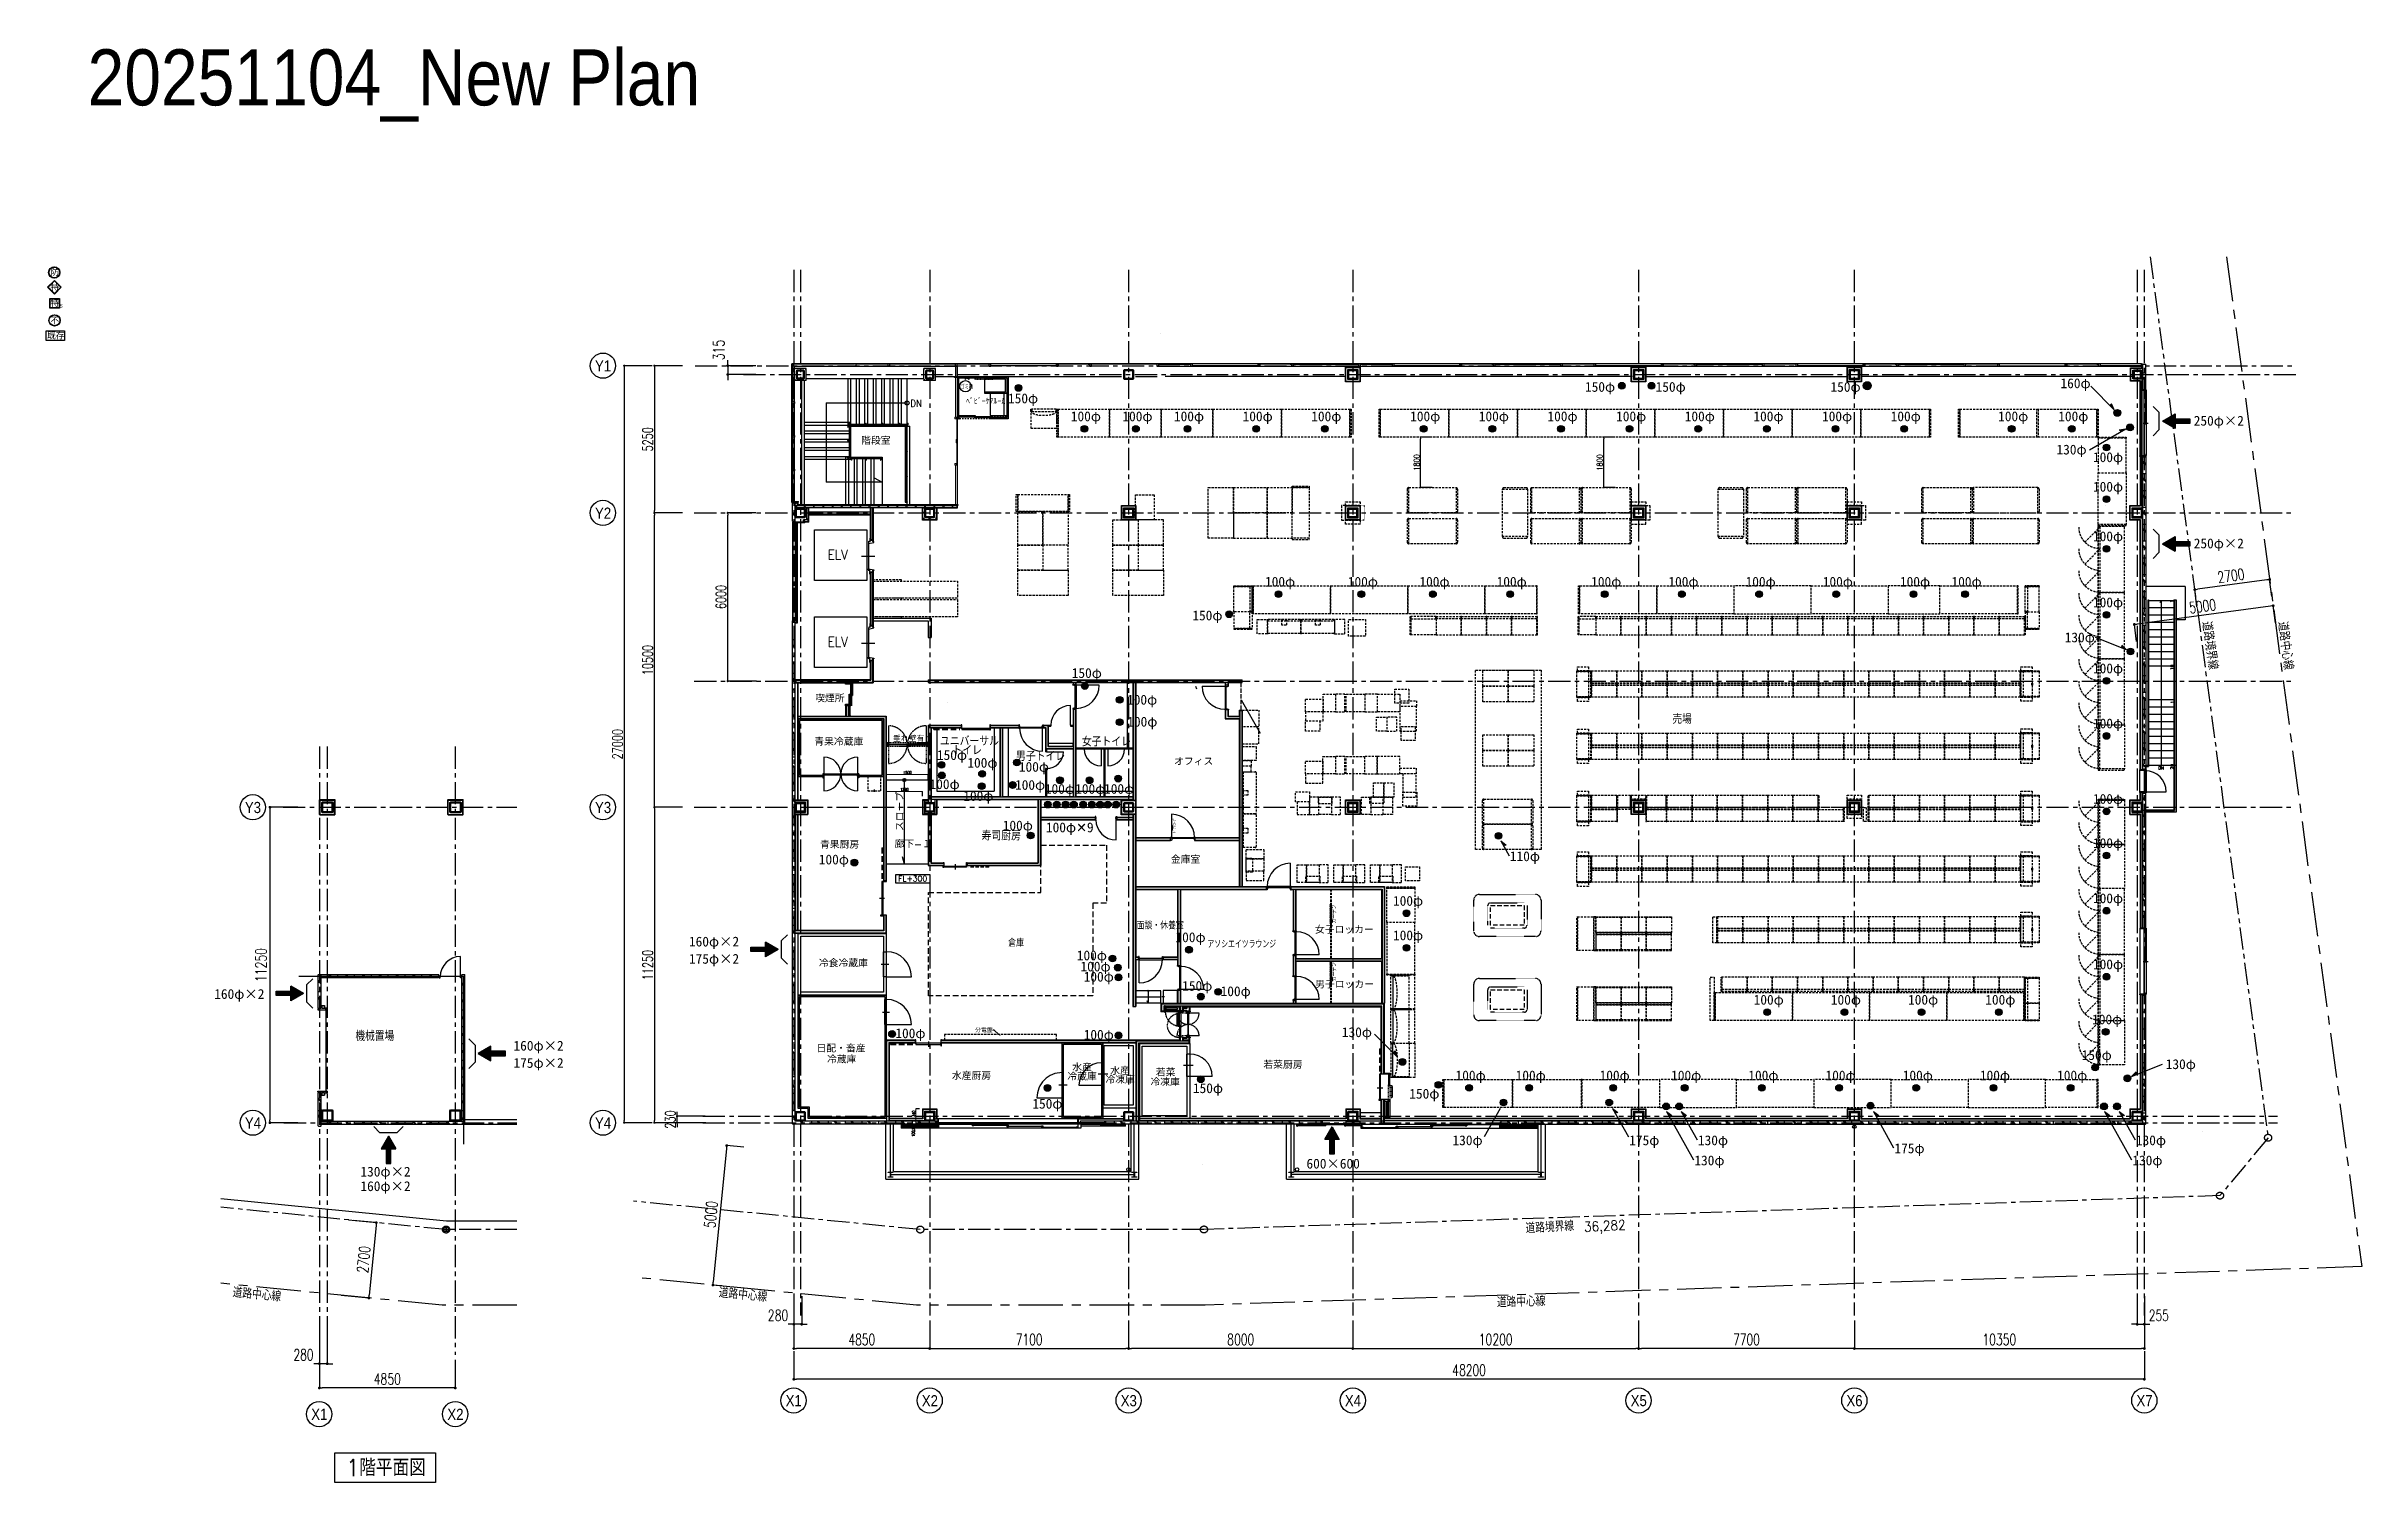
# Model space of a CAD drawing. Extents: x -119186 to 81257, y 1814 to 147180.
# Drawn here: x -1379 to 81257, y 11651 to 62880 of the extents above; entities that cross this region are included whole.
import ezdxf
from ezdxf import colors
from ezdxf.entities.mleader import LeaderData, LeaderLine
from ezdxf.enums import TextEntityAlignment as Align
from ezdxf.math import Vec2, Vec3

# ---------------------------------------------------------------- set-up
doc = ezdxf.new("R2010")
doc.units = 0
doc.header["$LTSCALE"] = 12.7
doc.header["$MEASUREMENT"] = 0
doc.header["$PDMODE"] = 1
doc.header["$PDSIZE"] = -2
for name, pattern in [('CENTER', [2, 1.25, -0.25, 0.25, -0.25]), ('DASH_0', [8, 6.299213, -1.700787]), ('DASHED', [0.75, 0.5, -0.25]), ('DASHED1', [2.5, 1.25, -1.25]), ('HIDDEN', [4.724409, 3.149606, -1.574803]), ('HIDDEN2', [0.1875, 0.125, -0.0625]), ('ISO-10______', [0.37, 0.24, -0.06, 0.01, -0.06])]:
    doc.linetypes.add(name, pattern=pattern)
doc.layers.get('0').update_dxf_attribs({"linetype": 'CONTINUOUS'})
doc.layers.get('DEFPOINTS').update_dxf_attribs({"color": 1, "linetype": 'CONTINUOUS'})
for name, color, linetype in [('01扉', 7, 'CONTINUOUS'), ('02壁', 7, 'CONTINUOUS'), ('10機器､器具', 2, 'CONTINUOUS'), ('50 zones', 3, 'CONTINUOUS'), ('80_SHELL_TEXT', 7, 'CONTINUOUS'), ('85 shell', 7, 'CONTINUOUS'), ('A_寸法', 9, 'CONTINUOUS'), ('A_建築', 8, 'CONTINUOUS'), ('A_建築（下図）', 8, 'CONTINUOUS'), ('A_建築（什器）', 8, 'CONTINUOUS'), ('A_建築（冷蔵・冷凍庫）', 7, 'CONTINUOUS'), ('A_建築（建具）', 2, 'CONTINUOUS'), ('A_建築（新設・仕上げ）', 2, 'CONTINUOUS'), ('A_建築（軽鉄下地）', 8, 'CONTINUOUS'), ('A_敷地境界線', 1, 'CENTER'), ('A_記述', 3, 'CONTINUOUS'), ('A_通り芯', 8, 'CENTER'), ('A_通り記号', 2, 'CENTER'), ('A_道路中心線', 8, 'CENTER'), ('G0-MOJI', 7, 'CONTINUOUS'), ('ZZ-OBJE', 3, 'CONTINUOUS'), ('冷設', 8, 'HIDDEN'), ('面積', 3, 'CONTINUOUS')]:
    doc.layers.add(name, color=color, linetype=linetype)
for name, color, linetype, true_color in [('A_冷媒用スリーブ', 1, 'CONTINUOUS', 0xff0000), ('A_排水用スリーブ', 5, 'CONTINUOUS', 0x0000ff), ('A_電気用スリーブ', 6, 'CONTINUOUS', 0xff00ff)]:
    doc.layers.add(name, color=color, linetype=linetype, true_color=true_color)
doc.layers.add('改修記述', color=1, linetype='CONTINUOUS', lineweight=9, true_color=0xff0000)
doc.styles.add('Dim', font='simplex.shx', dxfattribs={"width": 0.7, "bigfont": 'extfont2.shx'})
doc.styles.add('MUSER', font='SIMPLEX.shx', dxfattribs={"height": 300, "bigfont": 'BIGFONT.shx'})
doc.styles.add('ROMANS', font='romans.shx', dxfattribs={"bigfont": 'bigfont.shx'})
doc.styles.get("Standard").update_dxf_attribs({"font": 'txt', "bigfont": 'BIGFONT.SHX'})
doc.styles.add('Standard-A', font='romans.shx', dxfattribs={"bigfont": 'extfont2.shx'})
doc.styles.add('ゴシック', font='MS Gothic.ttf', dxfattribs={"height": 4})
doc.styles.add('スタイル1', font='MS PGothic.ttf')
doc.styles.add('丸ゴチック', font='HGRSMP.TTF')
doc.dimstyles.new('1-200', dxfattribs={"dimscale": 200, "dimtxt": 3, "dimasz": 1, "dimexe": 1, "dimexo": 1, "dimgap": 1, "dimtad": 1, "dimdec": 0, "dimtxsty": 'Dim', "dimblk": 'DOT', "dimcen": 2.5, "dimadec": 0, "dimazin": 0, "dimtfac": 1, "dimtdec": 0, "dimtix": 1, "dimtmove": 2, "dimatfit": 3, "dimldrblk": '引出線', "dimfxl": 1, "dimlwd": -1, "dimlwe": -1, "dimarcsym": 0})

msp = doc.modelspace()

# ---------------------------------------------------------------- texts
at = {"layer": '80_SHELL_TEXT', "color": 8}
msp.add_text('階段室', height=250, dxfattribs=at).set_placement((27700.6, 48677.9))
for s, height, p in [('喫煙所', 250, (26061.5, 39739.8)), ('売場', 300, (56658.6, 39020.2)), ('垂れ壁有り', 200, (28840, 38278.8)), ('オフィス', 250, (38870.9, 37486.3)), ('青果厨房', 250, (26235.6, 34522.2)), ('廊下-１', 250, (28892.3, 34540.6)), ('金庫室', 250, (38755.1, 33988)), ('FL+300', 200, (29022.9, 33297.2)), ('女子ロッカー', 250, (43898.6, 31486.2)), ('冷食冷蔵庫', 250, (26194.7, 30291.4)), ('男子ロッカー', 250, (43905.7, 29534.9)), ('日配・畜産', 250, (26110.2, 27253.5)), ('冷蔵庫 ', 250, (26484.3, 26861.2)), ('若菜厨房', 250, (42057.1, 26665.6)), ('水産厨房', 250, (30942.5, 26274))]:
    msp.add_text(s, height=height, dxfattribs=at).set_placement(p, align=Align.TOP_LEFT)
for s, p in [('青果冷蔵庫', (26904.8, 38062.9)), ('水産', (35588.4, 26452.9)), ('水産', (36944, 26325.3)), ('冷蔵庫', (35586.8, 26124.7)), ('冷凍庫', (36945.9, 26012.8)), ('冷凍庫', (38552.4, 25927)), ('若菜', (38569.2, 26270.1))]:
    msp.add_text(s, height=250, dxfattribs=at).set_placement(p, align=Align.MIDDLE_CENTER)
for s, height, width, p in [('ユニバーサル', 300, 0.9, (30516.2, 38235.6)), ('女子トイレ', 300, 0.9, (35578.5, 38217.8)), ('トイレ', 300, 0.9, (30959.7, 37907.2)), ('男子トイレ', 300, 0.9, (33228.5, 37698.1)), ('寿司厨房', 300, 0.9, (32000, 34862.1)), ('面談・休養室', 250, 0.8, (37536.8, 31639.4)), ('倉庫', 250, 0.8, (32951.9, 31019.1)), ('アソシエイツラウンジ', 250, 0.7, (40061.5, 30973.6))]:
    msp.add_text(s, height=height, dxfattribs=dict(at, width=width)).set_placement(p, align=Align.TOP_LEFT)
msp.add_text('スロープ', height=250, rotation=90, dxfattribs=at).set_placement((28976.5, 34891), align=Align.TOP_LEFT)
at = {"layer": '80_SHELL_TEXT', "color": 8, "width": 0.8}
for p in [(44513.6, 31598.2), (44513.6, 29542.4)]:
    msp.add_text('カーテン', height=150, rotation=90, dxfattribs=at).set_placement(p, align=Align.TOP_LEFT)
at = {"layer": 'A_冷媒用スリーブ', "style": 'ゴシック'}
for s, p in [('160φ', (70507.9, 50687.9)), ('130φ', (70658.1, 41624.3)), ('160φ×2', (21557.5, 30775.1)), ('175φ×2', (21557.5, 30160.6)), ('160φ×2', (4614.5, 28907)), ('160φ×2', (15294.6, 27061.6)), ('130φ', (44858.6, 27542.9)), ('175φ×2', (15294.6, 26447)), ('130φ', (74263.7, 26402.6)), ('130φ', (48807.3, 23687.6)), ('175φ', (55115.4, 23687.6)), ('175φ', (64581.1, 23400.2)), ('130φ×2', (9831.4, 22570.5)), ('160φ×2', (9831.4, 22051.4))]:
    msp.add_text(s, height=350, dxfattribs=at).set_placement(p)
at = {"layer": 'A_建築（下図）', "color": 8}
for s, height, p in [('1', 109.9, (74435.2, 43042.8)), ('10', 109.88, (74435.2, 40639.8)), ('11', 109.88, (74440.2, 39439.1)), ('20', 109.88, (74431.1, 37093.5))]:
    msp.add_text(s, height=height, rotation=90, dxfattribs=at).set_placement(p, align=Align.TOP_LEFT)
msp.add_text('DN', height=109.88, dxfattribs=at).set_placement((73997.3, 37200.3), align=Align.TOP_LEFT)
at = {"layer": 'A_建築（下図）', "color": 8, "flags": 1}
for tag, s in [('______', ''), ('__', 'H'), ('__', "'"), ('__', ''), ('____', ''), ('__', '')]:
    msp.add_attdef(tag, (72107.4, 46487.5), s, height=0.18, rotation=270, dxfattribs=at)
at = {"layer": 'A_建築（什器）', "color": 8, "width": 0.7}
msp.add_text('ゴミ箱', height=150, rotation=0.195688, dxfattribs=at).set_placement((31251.5, 50811), align=Align.TOP_LEFT)
at = {"layer": 'A_建築（什器）', "color": 8, "style": 'ROMANS'}
msp.add_text('ﾍﾞﾋﾞｰｹｱﾙｰﾑ', height=200, dxfattribs=at).set_placement((31445.7, 50113))
at = {"layer": 'A_建築（什器）', "color": 8, "linetype": 'HIDDEN2', "ltscale": 50, "style": 'MUSER', "flags": 3}
for p in [(28399.6, 36840.3), (37412.1, 29132.3)]:
    msp.add_attdef('CODE', p, 'AC4518SS', height=0.01, rotation=180, dxfattribs=at)
at = {"layer": 'A_建築（什器）', "color": 8, "style": 'MUSER', "flags": 3}
msp.add_attdef('CODE', (38997.1, 28752.4), 'AC4518SS', height=0.01, rotation=90, dxfattribs=at)
at = {"layer": 'A_建築（建具）', "color": 8}
msp.add_text('ﾄﾞｱｽｺｰﾌﾟ', height=100, rotation=90, dxfattribs=at).set_placement((38835.5, 34816.1), align=Align.TOP_LEFT)
at = {"layer": 'A_排水用スリーブ', "style": 'ゴシック'}
for s, p in [('150φ', (32944.2, 50149.3)), ('150φ', (53536.9, 50559.7)), ('150φ', (56057.3, 50559.7)), ('150φ', (62299, 50559.7)), ('100φ', (35187, 49509)), ('100φ', (37027, 49509)), ('100φ', (38867, 49509)), ('100φ', (41317, 49509)), ('100φ', (43767, 49509)), ('100φ', (47297, 49509)), ('100φ', (49747, 49509)), ('100φ', (52197, 49509)), ('100φ', (54647, 49509)), ('100φ', (57097, 49509)), ('100φ', (59547, 49509)), ('100φ', (61997, 49509)), ('100φ', (64447, 49509)), ('100φ', (68282, 49509)), ('100φ', (70427, 49509)), ('250φ×2', (75263.7, 49352.7)), ('100φ', (71667, 48051.4)), ('100φ', (71667, 46999)), ('100φ', (71666.9, 45229)), ('250φ×2', (75263.7, 44977.4)), ('100φ', (42117, 43609.1)), ('100φ', (45072, 43609.1)), ('100φ', (47627, 43609.1)), ('100φ', (50382, 43609.1)), ('100φ', (53758, 43609.1)), ('100φ', (56513, 43609.1)), ('100φ', (59268, 43609.1)), ('100φ', (62023, 43609.1)), ('100φ', (64778, 43609.1)), ('100φ', (66618, 43609.1)), ('100φ', (71666.9, 42874)), ('150φ', (39523.4, 42407.3)), ('150φ', (35218.7, 40353.4)), ('100φ', (71666.9, 40519)), ('100φ', (37193.2, 39401.4)), ('100φ', (37200.2, 38618.8)), ('100φ', (71666.9, 38554)), ('150φ', (30406.8, 37428)), ('100φ', (31493.2, 37151.7)), ('100φ', (33332.3, 37007.1)), ('100φ', (30143.3, 36389.8)), ('100φ', (33195.1, 36362.3)), ('100φ', (34259.2, 36221.5)), ('100φ', (35341.9, 36221.5)), ('100φ', (36372.6, 36221.5)), ('100φ', (31348.6, 35969.5)), ('100φ', (71666.9, 35864)), ('100φ', (32756.5, 34916.2)), ('100φ✕9', (34298.2, 34847.9)), ('100φ', (26190.9, 33702.3)), ('100φ', (71666.9, 34287)), ('100φ', (46685, 32227.8)), ('100φ', (71666.9, 32320)), ('100φ', (35399.8, 30281.6)), ('100φ', (38920.7, 30928.8)), ('100φ', (46685, 30997.8)), ('100φ', (35530.4, 29885.5)), ('100φ', (35645.5, 29522.7)), ('100φ', (71666.9, 29965)), ('150φ', (39160.6, 29196)), ('100φ', (40532.2, 29003.5)), ('100φ', (59557, 28700.6)), ('100φ', (62312, 28700.6)), ('100φ', (65067, 28700.6)), ('100φ', (67822, 28700.6)), ('100φ', (71637, 28000)), ('100φ', (28923.5, 27505)), ('100φ', (35645.5, 27453.5)), ('150φ', (71263, 26726)), ('150φ', (39543.4, 25545.6)), ('150φ', (47265.9, 25349)), ('100φ', (48917, 26000.4)), ('100φ', (51062, 26000.4)), ('100φ', (54058.4, 26000.4)), ('100φ', (56612, 26000.4)), ('100φ', (59367, 26000.4)), ('100φ', (62122, 26000.4)), ('100φ', (64877, 26000.4)), ('100φ', (67632, 26000.4)), ('100φ', (70387, 26000.4)), ('150φ', (33813.1, 24992.1)), ('600×600', (43596.2, 22855.2))]:
    msp.add_text(s, height=350, dxfattribs=at).set_placement(p)
at = {"layer": 'A_記述', "color": 8, "style": 'Standard-A', "width": 0.9}
for s, height, p in [('DN', 250, (29458.4, 50019.8)), ('ELV', 350, (26504.5, 44571.5)), ('ELV', 350, (26504.5, 41467.4)), ('機械置場', 350, (9652.4, 27405.2))]:
    msp.add_text(s, height=height, dxfattribs=at).set_placement(p)
for s, rotation, p in [('道路境界線', 278.036733, (75724, 42368.5)), ('道路中心線', 277.338318, (78433.3, 42364)), ('道路境界線', 3.12715, (51414.4, 20720.1)), ('道路中心線', 354.640683, (5275.1, 18445.6)), ('道路中心線', 354.640683, (22623.6, 18435.7)), ('道路中心線', 1.534374, (50393.5, 18081))]:
    msp.add_text(s, height=350, rotation=rotation, dxfattribs=at).set_placement(p, align=Align.MIDDLE_LEFT)
msp.add_text('36,282', height=350, rotation=3.12715, dxfattribs=at).set_placement((53511.1, 20595.6))
msp.add_text('1階平面図', height=600, dxfattribs=at).set_placement((9327.9, 12488.1), align=Align.TOP_LEFT)
at = {"layer": 'A_通り記号', "color": 8, "linetype": 'Continuous', "style": 'スタイル1', "width": 0.9}
for s, p in [('Y1', (18492.6, 51482.9)), ('Y2', (18492.6, 46232.9)), ('Y3', (5996.1, 35732.9)), ('Y3', (18492.6, 35732.9)), ('Y4', (5996.1, 24482.9)), ('Y4', (18492.6, 24482.9)), ('X1', (8363.8, 14089.3)), ('X2', (13222.6, 14089.2)), ('X1', (25296.7, 14575.9)), ('X2', (30155.5, 14575.9)), ('X3', (37255.5, 14575.9)), ('X4', (45255.5, 14575.9)), ('X5', (55455.5, 14575.9)), ('X6', (63155.5, 14575.9)), ('X7', (73506.6, 14575.9))]:
    msp.add_text(s, height=400, dxfattribs=at).set_placement(p, align=Align.MIDDLE)
at = {"layer": 'A_電気用スリーブ', "style": 'ゴシック'}
for s, p in [('130φ', (70364.2, 48323.7)), ('110φ', (50855.3, 33818)), ('130φ', (57567.6, 23687.6)), ('130φ', (73198.9, 23687.6)), ('130φ', (57440.5, 22969.4)), ('130φ', (73071.8, 22969.4))]:
    msp.add_text(s, height=350, dxfattribs=at).set_placement(p)
at = {"layer": 'G0-MOJI', "color": 3, "style": '丸ゴチック', "width": 0.9}
msp.add_text('20251104_New Plan', height=2000, dxfattribs=at).set_placement((93.7, 60773.8))
at = {"layer": 'G0-MOJI', "color": 10, "style": '丸ゴチック'}
for s, height, p in [('防', 225, (-1233.8, 54719)), ('特', 225, (-1233.8, 54178.5)), ('特', 225, (-1233.8, 53608.9)), ('不', 225, (-1233.8, 52993.1)), ('S', 125, (-910.1, 53562))]:
    msp.add_text(s, height=height, dxfattribs=at).set_placement(p)
at = {"layer": 'G0-MOJI', "color": 4, "style": '丸ゴチック'}
msp.add_text('既存', height=225, dxfattribs=at).set_placement((-1356, 52456.4))
at = {"layer": '冷設', "color": 8, "ltscale": 3, "flags": 1}
for tag, s in [('______', ''), ('____', ''), ('__', 'H')]:
    msp.add_attdef(tag, (36959.4, 43416.1), s, height=0.18, rotation=90, dxfattribs=at)

# ---------------------------------------------------------------- blocks, each defined once
blk = doc.blocks.new('_Dot')
at = {"color": 0, "linetype": 'ByBlock', "lineweight": -2}
blk.add_line((-0.5, 0), (-1, 0), dxfattribs=at)
at = {"color": 0, "linetype": 'ByBlock', "const_width": 0.5}
blk.add_lwpolyline([(-0.25, 0, 1), (0.25, 0, 1)], format="xyb", close=True, dxfattribs=at)
blk = doc.blocks.new('*D4')
at = {"layer": 'A_寸法', "color": 0, "transparency": 16777216}
for p, q in [((21324, 35740), (20324, 35740)), ((20324, 35660), (20324, 24570)), ((21324, 24490), (20324, 24490))]:
    blk.add_line(p, q, dxfattribs=at)
at = {"layer": 'DEFPOINTS', "color": 0, "transparency": 16777216}
for p in [(21324, 35740), (20324, 24490), (21324, 24490)]:
    blk.add_point(p, dxfattribs=at)
at = {"layer": 'A_寸法', "color": 0, "transparency": 16777216, "xscale": 80, "yscale": 80, "zscale": 80}
for p, rotation in [((20324, 35740), 90), ((20324, 24490), 270)]:
    blk.add_blockref('_Dot', p, dxfattribs=dict(at, rotation=rotation))
at = {"layer": 'A_寸法', "color": 0, "transparency": 16777216, "insert": (20084, 30115), "char_height": 360, "attachment_point": 5, "rotation": 90, "style": 'Dim'}
blk.add_mtext('11250', dxfattribs=at)
blk = doc.blocks.new('引出線')
at = {"color": 0, "linetype": 'ByBlock'}
for points in [[(0, 0), (-1.96, -0.4)], [(-1, 0), (0, 0)]]:
    blk.add_lwpolyline(points, dxfattribs=at)
blk = doc.blocks.new('*D5')
at = {"layer": 'A_寸法', "color": 0, "transparency": 16777216}
for p, q in [((21324, 46240), (20324, 46240)), ((20324, 35820), (20324, 46160)), ((21324, 35740), (20324, 35740))]:
    blk.add_line(p, q, dxfattribs=at)
at = {"layer": 'DEFPOINTS', "color": 0, "transparency": 16777216}
for p in [(20324, 46240), (21324, 46240), (21324, 35740)]:
    blk.add_point(p, dxfattribs=at)
at = {"layer": 'A_寸法', "color": 0, "transparency": 16777216, "xscale": 80, "yscale": 80, "zscale": 80}
for p, rotation in [((20324, 46240), 90), ((20324, 35740), 270)]:
    blk.add_blockref('_Dot', p, dxfattribs=dict(at, rotation=rotation))
at = {"layer": 'A_寸法', "color": 0, "transparency": 16777216, "insert": (20084, 40990), "char_height": 360, "attachment_point": 5, "rotation": 90, "style": 'Dim'}
blk.add_mtext('10500', dxfattribs=at)
blk = doc.blocks.new('*D6')
at = {"layer": 'A_寸法', "color": 0, "transparency": 16777216}
for p, q in [((21324, 51490), (20324, 51490)), ((20324, 51410), (20324, 46320)), ((21324, 46240), (20324, 46240))]:
    blk.add_line(p, q, dxfattribs=at)
at = {"layer": 'DEFPOINTS', "color": 0, "transparency": 16777216}
for p in [(21324, 51490), (20324, 46240), (21324, 46240)]:
    blk.add_point(p, dxfattribs=at)
at = {"layer": 'A_寸法', "color": 0, "transparency": 16777216, "xscale": 80, "yscale": 80, "zscale": 80}
for p, rotation in [((20324, 51490), 90), ((20324, 46240), 270)]:
    blk.add_blockref('_Dot', p, dxfattribs=dict(at, rotation=rotation))
at = {"layer": 'A_寸法', "color": 0, "transparency": 16777216, "insert": (20084, 48865), "char_height": 360, "attachment_point": 5, "rotation": 90, "style": 'Dim'}
blk.add_mtext('5250', dxfattribs=at)
blk = doc.blocks.new('*D7')
at = {"layer": 'A_寸法', "color": 0, "transparency": 16777216}
for p, q in [((20247, 51490), (19248, 51490)), ((19248, 51410), (19248, 24570)), ((20247, 24490), (19248, 24490))]:
    blk.add_line(p, q, dxfattribs=at)
at = {"layer": 'DEFPOINTS', "color": 0, "transparency": 16777216}
for p in [(20247, 51490), (19248, 24490), (20247, 24490)]:
    blk.add_point(p, dxfattribs=at)
at = {"layer": 'A_寸法', "color": 0, "transparency": 16777216, "xscale": 80, "yscale": 80, "zscale": 80}
for p, rotation in [((19248, 51490), 90), ((19248, 24490), 270)]:
    blk.add_blockref('_Dot', p, dxfattribs=dict(at, rotation=rotation))
at = {"layer": 'A_寸法', "color": 0, "transparency": 16777216, "insert": (19008, 37990), "char_height": 360, "attachment_point": 5, "rotation": 90, "style": 'Dim'}
blk.add_mtext('27000', dxfattribs=at)
blk = doc.blocks.new('*D8')
at = {"layer": 'A_寸法', "color": 0, "transparency": 16777216}
for p, q in [((23942, 46240), (22942, 46240)), ((22942, 40320), (22942, 46160)), ((23964, 40240), (22942, 40240))]:
    blk.add_line(p, q, dxfattribs=at)
at = {"layer": 'DEFPOINTS', "color": 0, "transparency": 16777216}
for p in [(22942, 46240), (23942, 46240), (23964, 40240)]:
    blk.add_point(p, dxfattribs=at)
at = {"layer": 'A_寸法', "color": 0, "transparency": 16777216, "xscale": 80, "yscale": 80, "zscale": 80}
for p, rotation in [((22942, 46240), 90), ((22942, 40240), 270)]:
    blk.add_blockref('_Dot', p, dxfattribs=dict(at, rotation=rotation))
at = {"layer": 'A_寸法', "color": 0, "transparency": 16777216, "insert": (22702, 43240), "char_height": 360, "attachment_point": 5, "rotation": 90, "style": 'Dim'}
blk.add_mtext('6000', dxfattribs=at)
blk = doc.blocks.new('*D9')
at = {"layer": 'A_寸法', "color": 0, "transparency": 16777216}
for p, q in [((22942, 51590), (22942, 51690)), ((23942, 51490), (22942, 51490)), ((22942, 51490), (22942, 51175)), ((23942, 51175), (22942, 51175)), ((22942, 51075), (22942, 50975))]:
    blk.add_line(p, q, dxfattribs=at)
at = {"layer": 'DEFPOINTS', "color": 0, "transparency": 16777216}
for p in [(23942, 51490), (22942, 51175), (23942, 51175)]:
    blk.add_point(p, dxfattribs=at)
at = {"layer": 'A_寸法', "color": 0, "transparency": 16777216, "xscale": 100, "yscale": 100, "zscale": 100}
for p, rotation in [((22942, 51490), 270), ((22942, 51175), 90)]:
    blk.add_blockref('_Dot', p, dxfattribs=dict(at, rotation=rotation))
at = {"layer": 'A_寸法', "color": 0, "transparency": 16777216, "insert": (22622, 52048), "char_height": 400, "attachment_point": 5, "rotation": 90, "style": 'Dim'}
blk.add_mtext('315', dxfattribs=at)
blk = doc.blocks.new('*D10')
at = {"layer": 'A_寸法', "color": 0, "transparency": 16777216}
for p, q in [((77874, 43848), (75396, 43516)), ((78054, 43254), (77973, 43861)), ((75378, 42895), (75297, 43503))]:
    blk.add_line(p, q, dxfattribs=at)
at = {"layer": 'DEFPOINTS', "color": 0, "transparency": 16777216}
for p in [(75297, 43503), (78054, 43254), (75378, 42895)]:
    blk.add_point(p, dxfattribs=at)
at = {"layer": 'A_寸法', "color": 0, "transparency": 16777216, "xscale": 100, "yscale": 100, "zscale": 100}
for p, rotation in [((77973, 43861), 7.63430535242292), ((75297, 43503), 187.634305352423)]:
    blk.add_blockref('_Dot', p, dxfattribs=dict(at, rotation=rotation))
at = {"layer": 'A_寸法', "color": 0, "transparency": 16777216, "insert": (76592, 43999), "char_height": 400, "attachment_point": 5, "rotation": 7.63431, "style": 'Dim'}
blk.add_mtext('2700', dxfattribs=at)
blk = doc.blocks.new('*D11')
at = {"layer": 'A_寸法', "color": 0, "transparency": 16777216}
for p, q in [((73224, 41654), (73143, 42261)), ((77999, 42912), (73242, 42275)), ((78180, 42318), (78098, 42926))]:
    blk.add_line(p, q, dxfattribs=at)
at = {"layer": 'DEFPOINTS', "color": 0, "transparency": 16777216}
for p in [(73143, 42261), (78180, 42318), (73224, 41654)]:
    blk.add_point(p, dxfattribs=at)
at = {"layer": 'A_寸法', "color": 0, "transparency": 16777216, "xscale": 100, "yscale": 100, "zscale": 100}
for p, rotation in [((78098, 42926), 7.63430535242292), ((73143, 42261), 187.634305352423)]:
    blk.add_blockref('_Dot', p, dxfattribs=dict(at, rotation=rotation))
at = {"layer": 'A_寸法', "color": 0, "transparency": 16777216, "insert": (75578, 42911), "char_height": 400, "attachment_point": 5, "rotation": 7.63431, "style": 'Dim'}
blk.add_mtext('5000', dxfattribs=at)
blk = doc.blocks.new('*D12')
at = {"layer": 'A_寸法', "color": 0, "transparency": 16777216}
for p, q in [((22894, 23574), (22421, 18798)), ((23514, 23614), (22904, 23674)), ((23021, 18638), (22412, 18698))]:
    blk.add_line(p, q, dxfattribs=at)
at = {"layer": 'DEFPOINTS', "color": 0, "transparency": 16777216}
for p in [(23514, 23614), (22412, 18698), (23021, 18638)]:
    blk.add_point(p, dxfattribs=at)
at = {"layer": 'A_寸法', "color": 0, "transparency": 16777216, "xscale": 100, "yscale": 100, "zscale": 100}
for p, rotation in [((22904, 23674), 84.34667987780931), ((22412, 18698), 264.3466798778093)]:
    blk.add_blockref('_Dot', p, dxfattribs=dict(at, rotation=rotation))
at = {"layer": 'A_寸法', "color": 0, "transparency": 16777216, "insert": (22339, 21218), "char_height": 400, "attachment_point": 5, "rotation": 84.34668, "style": 'Dim'}
blk.add_mtext('5000', dxfattribs=at)
blk = doc.blocks.new('*D13')
at = {"layer": 'A_寸法', "color": 0, "transparency": 16777216}
for p, q in [((25300, 17436), (25300, 16436)), ((30150, 17436), (30150, 16436)), ((30050, 16436), (25400, 16436))]:
    blk.add_line(p, q, dxfattribs=at)
at = {"layer": 'DEFPOINTS', "color": 0, "transparency": 16777216}
for p in [(25300, 17436), (30150, 17436), (25300, 16436)]:
    blk.add_point(p, dxfattribs=at)
at = {"layer": 'A_寸法', "color": 0, "transparency": 16777216, "xscale": 100, "yscale": 100, "zscale": 100, "rotation": 180}
blk.add_blockref('_Dot', (25300, 16436), dxfattribs=at)
at = {"layer": 'A_寸法', "color": 0, "transparency": 16777216, "xscale": 100, "yscale": 100, "zscale": 100}
blk.add_blockref('_Dot', (30150, 16436), dxfattribs=at)
at = {"layer": 'A_寸法', "color": 0, "transparency": 16777216, "insert": (27725, 16756), "char_height": 400, "attachment_point": 5, "style": 'Dim'}
blk.add_mtext('4850', dxfattribs=at)
blk = doc.blocks.new('*D14')
at = {"layer": 'A_寸法', "color": 0, "transparency": 16777216}
for p, q in [((30150, 17436), (30150, 16436)), ((37250, 17436), (37250, 16436)), ((30250, 16436), (37150, 16436))]:
    blk.add_line(p, q, dxfattribs=at)
at = {"layer": 'DEFPOINTS', "color": 0, "transparency": 16777216}
for p in [(30150, 17436), (37250, 17436), (37250, 16436)]:
    blk.add_point(p, dxfattribs=at)
at = {"layer": 'A_寸法', "color": 0, "transparency": 16777216, "xscale": 100, "yscale": 100, "zscale": 100, "rotation": 180}
blk.add_blockref('_Dot', (30150, 16436), dxfattribs=at)
at = {"layer": 'A_寸法', "color": 0, "transparency": 16777216, "xscale": 100, "yscale": 100, "zscale": 100}
blk.add_blockref('_Dot', (37250, 16436), dxfattribs=at)
at = {"layer": 'A_寸法', "color": 0, "transparency": 16777216, "insert": (33700, 16756), "char_height": 400, "attachment_point": 5, "style": 'Dim'}
blk.add_mtext('7100', dxfattribs=at)
blk = doc.blocks.new('*D15')
at = {"layer": 'A_寸法', "color": 0, "transparency": 16777216}
for p, q in [((37250, 17436), (37250, 16436)), ((45250, 17436), (45250, 16436)), ((45150, 16436), (37350, 16436))]:
    blk.add_line(p, q, dxfattribs=at)
at = {"layer": 'DEFPOINTS', "color": 0, "transparency": 16777216}
for p in [(37250, 17436), (45250, 17436), (37250, 16436)]:
    blk.add_point(p, dxfattribs=at)
at = {"layer": 'A_寸法', "color": 0, "transparency": 16777216, "xscale": 100, "yscale": 100, "zscale": 100, "rotation": 180}
blk.add_blockref('_Dot', (37250, 16436), dxfattribs=at)
at = {"layer": 'A_寸法', "color": 0, "transparency": 16777216, "xscale": 100, "yscale": 100, "zscale": 100}
blk.add_blockref('_Dot', (45250, 16436), dxfattribs=at)
at = {"layer": 'A_寸法', "color": 0, "transparency": 16777216, "insert": (41250, 16756), "char_height": 400, "attachment_point": 5, "style": 'Dim'}
blk.add_mtext('8000', dxfattribs=at)
blk = doc.blocks.new('*D16')
at = {"layer": 'A_寸法', "color": 0, "transparency": 16777216}
for p, q in [((45250, 17436), (45250, 16436)), ((55450, 17436), (55450, 16436)), ((45350, 16436), (55350, 16436))]:
    blk.add_line(p, q, dxfattribs=at)
at = {"layer": 'DEFPOINTS', "color": 0, "transparency": 16777216}
for p in [(45250, 17436), (55450, 17436), (55450, 16436)]:
    blk.add_point(p, dxfattribs=at)
at = {"layer": 'A_寸法', "color": 0, "transparency": 16777216, "xscale": 100, "yscale": 100, "zscale": 100, "rotation": 180}
blk.add_blockref('_Dot', (45250, 16436), dxfattribs=at)
at = {"layer": 'A_寸法', "color": 0, "transparency": 16777216, "xscale": 100, "yscale": 100, "zscale": 100}
blk.add_blockref('_Dot', (55450, 16436), dxfattribs=at)
at = {"layer": 'A_寸法', "color": 0, "transparency": 16777216, "insert": (50350, 16756), "char_height": 400, "attachment_point": 5, "style": 'Dim'}
blk.add_mtext('10200', dxfattribs=at)
blk = doc.blocks.new('*D17')
at = {"layer": 'A_寸法', "color": 0, "transparency": 16777216}
for p, q in [((55450, 17436), (55450, 16436)), ((63150, 17436), (63150, 16436)), ((63050, 16436), (55550, 16436))]:
    blk.add_line(p, q, dxfattribs=at)
at = {"layer": 'DEFPOINTS', "color": 0, "transparency": 16777216}
for p in [(55450, 17436), (63150, 17436), (55450, 16436)]:
    blk.add_point(p, dxfattribs=at)
at = {"layer": 'A_寸法', "color": 0, "transparency": 16777216, "xscale": 100, "yscale": 100, "zscale": 100, "rotation": 180}
blk.add_blockref('_Dot', (55450, 16436), dxfattribs=at)
at = {"layer": 'A_寸法', "color": 0, "transparency": 16777216, "xscale": 100, "yscale": 100, "zscale": 100}
blk.add_blockref('_Dot', (63150, 16436), dxfattribs=at)
at = {"layer": 'A_寸法', "color": 0, "transparency": 16777216, "insert": (59300, 16756), "char_height": 400, "attachment_point": 5, "style": 'Dim'}
blk.add_mtext('7700', dxfattribs=at)
blk = doc.blocks.new('*D18')
at = {"layer": 'A_寸法', "color": 0, "transparency": 16777216}
for p, q in [((63150, 17436), (63150, 16436)), ((73500, 17436), (73500, 16436)), ((63250, 16436), (73400, 16436))]:
    blk.add_line(p, q, dxfattribs=at)
at = {"layer": 'DEFPOINTS', "color": 0, "transparency": 16777216}
for p in [(63150, 17436), (73500, 17436), (73500, 16436)]:
    blk.add_point(p, dxfattribs=at)
at = {"layer": 'A_寸法', "color": 0, "transparency": 16777216, "xscale": 100, "yscale": 100, "zscale": 100, "rotation": 180}
blk.add_blockref('_Dot', (63150, 16436), dxfattribs=at)
at = {"layer": 'A_寸法', "color": 0, "transparency": 16777216, "xscale": 100, "yscale": 100, "zscale": 100}
blk.add_blockref('_Dot', (73500, 16436), dxfattribs=at)
at = {"layer": 'A_寸法', "color": 0, "transparency": 16777216, "insert": (68325, 16756), "char_height": 400, "attachment_point": 5, "style": 'Dim'}
blk.add_mtext('10350', dxfattribs=at)
blk = doc.blocks.new('*D19')
at = {"layer": 'A_寸法', "color": 0, "transparency": 16777216}
for p, q in [((73245, 18300), (73245, 17301)), ((73500, 18300), (73500, 17301)), ((73145, 17301), (73045, 17301)), ((73245, 17301), (73500, 17301)), ((73600, 17301), (73700, 17301))]:
    blk.add_line(p, q, dxfattribs=at)
at = {"layer": 'DEFPOINTS', "color": 0, "transparency": 16777216}
for p in [(73245, 18300), (73500, 18300), (73500, 17301)]:
    blk.add_point(p, dxfattribs=at)
at = {"layer": 'A_寸法', "color": 0, "transparency": 16777216, "xscale": 100, "yscale": 100, "zscale": 100}
blk.add_blockref('_Dot', (73245, 17301), dxfattribs=at)
at = {"layer": 'A_寸法', "color": 0, "transparency": 16777216, "xscale": 100, "yscale": 100, "zscale": 100, "rotation": 180}
blk.add_blockref('_Dot', (73500, 17301), dxfattribs=at)
at = {"layer": 'A_寸法', "color": 0, "transparency": 16777216, "insert": (74017, 17621), "char_height": 400, "attachment_point": 5, "style": 'Dim'}
blk.add_mtext('255', dxfattribs=at)
blk = doc.blocks.new('*D20')
at = {"layer": 'A_寸法', "color": 0, "transparency": 16777216}
for p, q in [((25300, 18300), (25300, 17301)), ((25580, 18300), (25580, 17301)), ((25200, 17301), (25100, 17301)), ((25580, 17301), (25300, 17301)), ((25680, 17301), (25780, 17301))]:
    blk.add_line(p, q, dxfattribs=at)
at = {"layer": 'DEFPOINTS', "color": 0, "transparency": 16777216}
for p in [(25300, 18300), (25580, 18300), (25300, 17301)]:
    blk.add_point(p, dxfattribs=at)
at = {"layer": 'A_寸法', "color": 0, "transparency": 16777216, "xscale": 100, "yscale": 100, "zscale": 100}
blk.add_blockref('_Dot', (25300, 17301), dxfattribs=at)
at = {"layer": 'A_寸法', "color": 0, "transparency": 16777216, "xscale": 100, "yscale": 100, "zscale": 100, "rotation": 180}
blk.add_blockref('_Dot', (25580, 17301), dxfattribs=at)
at = {"layer": 'A_寸法', "color": 0, "transparency": 16777216, "insert": (24736, 17621), "char_height": 400, "attachment_point": 5, "style": 'Dim'}
blk.add_mtext('280', dxfattribs=at)
blk = doc.blocks.new('*D21')
at = {"layer": 'A_寸法', "color": 0, "transparency": 16777216}
for p, q in [((25300, 16341), (25300, 15341)), ((73500, 16341), (73500, 15341)), ((73400, 15341), (25400, 15341))]:
    blk.add_line(p, q, dxfattribs=at)
at = {"layer": 'DEFPOINTS', "color": 0, "transparency": 16777216}
for p in [(25300, 16341), (73500, 16341), (25300, 15341)]:
    blk.add_point(p, dxfattribs=at)
at = {"layer": 'A_寸法', "color": 0, "transparency": 16777216, "xscale": 100, "yscale": 100, "zscale": 100, "rotation": 180}
blk.add_blockref('_Dot', (25300, 15341), dxfattribs=at)
at = {"layer": 'A_寸法', "color": 0, "transparency": 16777216, "xscale": 100, "yscale": 100, "zscale": 100}
blk.add_blockref('_Dot', (73500, 15341), dxfattribs=at)
at = {"layer": 'A_寸法', "color": 0, "transparency": 16777216, "insert": (49400, 15661), "char_height": 400, "attachment_point": 5, "style": 'Dim'}
blk.add_mtext('48200', dxfattribs=at)
blk = doc.blocks.new('*D23')
at = {"layer": 'A_寸法', "color": 0, "transparency": 16777216}
for p, q in [((21132, 24800), (21132, 24880)), ((22132, 24720), (21132, 24720)), ((21132, 24490), (21132, 24720)), ((22154, 24490), (21132, 24490)), ((21132, 24410), (21132, 24330))]:
    blk.add_line(p, q, dxfattribs=at)
at = {"layer": 'DEFPOINTS', "color": 0, "transparency": 16777216}
for p in [(21132, 24720), (22132, 24720), (22154, 24490)]:
    blk.add_point(p, dxfattribs=at)
at = {"layer": 'A_寸法', "color": 0, "transparency": 16777216, "xscale": 80, "yscale": 80, "zscale": 80}
for p, rotation in [((21132, 24720), 270), ((21132, 24490), 90)]:
    blk.add_blockref('_Dot', p, dxfattribs=dict(at, rotation=rotation))
at = {"layer": 'A_寸法', "color": 0, "transparency": 16777216, "insert": (20892, 24605), "char_height": 360, "attachment_point": 5, "rotation": 90, "style": 'Dim'}
blk.add_mtext('230', dxfattribs=at)
blk = doc.blocks.new('*D24')
at = {"layer": 'A_寸法', "color": 0, "transparency": 16777216}
for p, q in [((29791, 24980), (29649, 24980)), ((29792, 24640), (29649, 24640))]:
    blk.add_line(p, q, dxfattribs=at)
at = {"layer": 'A_寸法', "color": 0, "lineweight": 13, "transparency": 16777216}
blk.add_line((29649, 24660), (29649, 24960), dxfattribs=at)
at = {"layer": 'DEFPOINTS', "color": 0, "transparency": 16777216}
for p in [(29649, 24980), (29791, 24980), (29792, 24640)]:
    blk.add_point(p, dxfattribs=at)
at = {"layer": 'A_寸法', "color": 0, "lineweight": 13, "transparency": 16777216, "xscale": 20, "yscale": 20, "zscale": 20}
for p, rotation in [((29649, 24980), 90), ((29649, 24640), 270)]:
    blk.add_blockref('_Dot', p, dxfattribs=dict(at, rotation=rotation))
at = {"layer": 'A_寸法', "color": 0, "transparency": 16777216, "insert": (29579, 24810), "char_height": 100, "attachment_point": 5, "rotation": 90, "style": 'Dim'}
blk.add_mtext('340', dxfattribs=at)
blk = doc.blocks.new('*D25')
at = {"layer": 'A_寸法', "color": 0, "transparency": 16777216}
for p, q in [((29792, 24640), (29649, 24640)), ((29791, 24540), (29649, 24540))]:
    blk.add_line(p, q, dxfattribs=at)
at = {"layer": 'A_寸法', "color": 0, "lineweight": 13, "transparency": 16777216}
blk.add_line((29649, 24620), (29649, 24560), dxfattribs=at)
at = {"layer": 'DEFPOINTS', "color": 0, "transparency": 16777216}
for p in [(29649, 24540), (29791, 24540), (29792, 24640)]:
    blk.add_point(p, dxfattribs=at)
at = {"layer": 'A_寸法', "color": 0, "lineweight": 13, "transparency": 16777216, "xscale": 20, "yscale": 20, "zscale": 20}
for p, rotation in [((29649, 24640), 90), ((29649, 24540), 270)]:
    blk.add_blockref('_Dot', p, dxfattribs=dict(at, rotation=rotation))
at = {"layer": 'A_寸法', "color": 0, "transparency": 16777216, "insert": (29567, 24339), "char_height": 100, "attachment_point": 5, "rotation": 90, "style": 'Dim'}
blk.add_mtext('100', dxfattribs=at)
blk = doc.blocks.new('*D26')
at = {"layer": 'A_寸法', "color": 0, "transparency": 16777216}
for p, q in [((29792, 24540), (29649, 24540)), ((29790, 24440), (29649, 24440))]:
    blk.add_line(p, q, dxfattribs=at)
at = {"layer": 'A_寸法', "color": 0, "lineweight": 13, "transparency": 16777216}
blk.add_line((29649, 24520), (29649, 24460), dxfattribs=at)
at = {"layer": 'DEFPOINTS', "color": 0, "transparency": 16777216}
for p in [(29649, 24440), (29790, 24440), (29792, 24540)]:
    blk.add_point(p, dxfattribs=at)
at = {"layer": 'A_寸法', "color": 0, "lineweight": 13, "transparency": 16777216, "xscale": 20, "yscale": 20, "zscale": 20}
for p, rotation in [((29649, 24540), 90), ((29649, 24440), 270)]:
    blk.add_blockref('_Dot', p, dxfattribs=dict(at, rotation=rotation))
at = {"layer": 'A_寸法', "color": 0, "transparency": 16777216, "insert": (29581, 24118), "char_height": 100, "attachment_point": 5, "rotation": 90, "style": 'Dim'}
blk.add_mtext('100,', dxfattribs=at)
blk = doc.blocks.new('*D27')
at = {"layer": 'A_寸法', "color": 0, "transparency": 16777216}
for p, q in [((28600, 36115), (28600, 36305)), ((29890, 36137), (29890, 36305))]:
    blk.add_line(p, q, dxfattribs=at)
at = {"layer": 'A_寸法', "color": 0, "lineweight": 13, "transparency": 16777216}
blk.add_line((28620, 36305), (29870, 36305), dxfattribs=at)
at = {"layer": 'DEFPOINTS', "color": 0, "transparency": 16777216}
for p in [(28600, 36115), (29890, 36305), (29890, 36137)]:
    blk.add_point(p, dxfattribs=at)
at = {"layer": 'A_寸法', "color": 0, "lineweight": 13, "transparency": 16777216, "xscale": 20, "yscale": 20, "zscale": 20, "rotation": 180}
blk.add_blockref('_Dot', (28600, 36305), dxfattribs=at)
at = {"layer": 'A_寸法', "color": 0, "lineweight": 13, "transparency": 16777216, "xscale": 20, "yscale": 20, "zscale": 20}
blk.add_blockref('_Dot', (29890, 36305), dxfattribs=at)
at = {"layer": 'A_寸法', "color": 0, "transparency": 16777216, "insert": (29245, 36375), "char_height": 100, "attachment_point": 5, "style": 'Dim'}
blk.add_mtext('1290', dxfattribs=at)
blk = doc.blocks.new('*D28')
at = {"layer": 'A_寸法', "color": 0, "transparency": 16777216}
for p, q in [((28600, 36722), (28600, 36911)), ((30100, 36744), (30100, 36911))]:
    blk.add_line(p, q, dxfattribs=at)
at = {"layer": 'A_寸法', "color": 0, "lineweight": 13, "transparency": 16777216}
blk.add_line((28620, 36911), (30080, 36911), dxfattribs=at)
at = {"layer": 'DEFPOINTS', "color": 0, "transparency": 16777216}
for p in [(28600, 36722), (30100, 36911), (30100, 36744)]:
    blk.add_point(p, dxfattribs=at)
at = {"layer": 'A_寸法', "color": 0, "lineweight": 13, "transparency": 16777216, "xscale": 20, "yscale": 20, "zscale": 20, "rotation": 180}
blk.add_blockref('_Dot', (28600, 36911), dxfattribs=at)
at = {"layer": 'A_寸法', "color": 0, "lineweight": 13, "transparency": 16777216, "xscale": 20, "yscale": 20, "zscale": 20}
blk.add_blockref('_Dot', (30100, 36911), dxfattribs=at)
at = {"layer": 'A_寸法', "color": 0, "transparency": 16777216, "insert": (29350, 36981), "char_height": 100, "attachment_point": 5, "style": 'Dim'}
blk.add_mtext('1500', dxfattribs=at)
blk = doc.blocks.new('*D29')
at = {"layer": 'A_寸法', "color": 0, "transparency": 16777216}
for p, q in [((48058, 48940), (47669, 48940)), ((47669, 47200), (47669, 48880)), ((48080, 47140), (47669, 47140))]:
    blk.add_line(p, q, dxfattribs=at)
at = {"layer": 'DEFPOINTS', "color": 0, "transparency": 16777216}
for p in [(47669, 48940), (48058, 48940), (48080, 47140)]:
    blk.add_point(p, dxfattribs=at)
at = {"layer": 'A_寸法', "color": 0, "transparency": 16777216, "xscale": 60, "yscale": 60, "zscale": 60}
for p, rotation in [((47669, 48940), 90), ((47669, 47140), 270)]:
    blk.add_blockref('_Dot', p, dxfattribs=dict(at, rotation=rotation))
at = {"layer": 'A_寸法', "color": 0, "transparency": 16777216, "insert": (47529, 48040), "char_height": 200, "attachment_point": 5, "rotation": 90, "style": 'Dim'}
blk.add_mtext('1800', dxfattribs=at)
blk = doc.blocks.new('*D30')
at = {"layer": 'A_寸法', "color": 0, "transparency": 16777216}
for p, q in [((54593, 48940), (54204, 48940)), ((54204, 47200), (54204, 48880)), ((54616, 47140), (54204, 47140))]:
    blk.add_line(p, q, dxfattribs=at)
at = {"layer": 'DEFPOINTS', "color": 0, "transparency": 16777216}
for p in [(54204, 48940), (54593, 48940), (54616, 47140)]:
    blk.add_point(p, dxfattribs=at)
at = {"layer": 'A_寸法', "color": 0, "transparency": 16777216, "xscale": 60, "yscale": 60, "zscale": 60}
for p, rotation in [((54204, 48940), 90), ((54204, 47140), 270)]:
    blk.add_blockref('_Dot', p, dxfattribs=dict(at, rotation=rotation))
at = {"layer": 'A_寸法', "color": 0, "transparency": 16777216, "insert": (54064, 48040), "char_height": 200, "attachment_point": 5, "rotation": 90, "style": 'Dim'}
blk.add_mtext('1800', dxfattribs=at)
blk = doc.blocks.new('床上掃除口')
at = {"layer": '10機器､器具'}
for p, q in [((-30.0049, 116.1865), (-30.0049, -116.1866)), ((30.0049, 116.1865), (30.0049, -116.1866))]:
    blk.add_line(p, q, dxfattribs=at)
blk.add_circle((0, 0), 120, dxfattribs=at)
blk = doc.blocks.new('*D32')
at = {"layer": 'A_寸法', "color": 0, "transparency": 16777216}
for p, q in [((8367, 16028), (8367, 15028)), ((13217, 16028), (13217, 15028)), ((13117, 15028), (8467, 15028))]:
    blk.add_line(p, q, dxfattribs=at)
at = {"layer": 'DEFPOINTS', "color": 0, "transparency": 16777216}
for p in [(8367, 16028), (13217, 16028), (8367, 15028)]:
    blk.add_point(p, dxfattribs=at)
at = {"layer": 'A_寸法', "color": 0, "transparency": 16777216, "xscale": 100, "yscale": 100, "zscale": 100, "rotation": 180}
blk.add_blockref('_Dot', (8367, 15028), dxfattribs=at)
at = {"layer": 'A_寸法', "color": 0, "transparency": 16777216, "xscale": 100, "yscale": 100, "zscale": 100}
blk.add_blockref('_Dot', (13217, 15028), dxfattribs=at)
at = {"layer": 'A_寸法', "color": 0, "transparency": 16777216, "insert": (10792, 15348), "char_height": 400, "attachment_point": 5, "style": 'Dim'}
blk.add_mtext('4850', dxfattribs=at)
blk = doc.blocks.new('*D33')
at = {"layer": 'A_寸法', "color": 0, "transparency": 16777216}
for p, q in [((8367, 16893), (8367, 15893)), ((8647, 16893), (8647, 15893)), ((8267, 15893), (8167, 15893)), ((8647, 15893), (8367, 15893)), ((8747, 15893), (8847, 15893))]:
    blk.add_line(p, q, dxfattribs=at)
at = {"layer": 'DEFPOINTS', "color": 0, "transparency": 16777216}
for p in [(8367, 16893), (8647, 16893), (8367, 15893)]:
    blk.add_point(p, dxfattribs=at)
at = {"layer": 'A_寸法', "color": 0, "transparency": 16777216, "xscale": 100, "yscale": 100, "zscale": 100}
blk.add_blockref('_Dot', (8367, 15893), dxfattribs=at)
at = {"layer": 'A_寸法', "color": 0, "transparency": 16777216, "xscale": 100, "yscale": 100, "zscale": 100, "rotation": 180}
blk.add_blockref('_Dot', (8647, 15893), dxfattribs=at)
at = {"layer": 'A_寸法', "color": 0, "transparency": 16777216, "insert": (7803, 16213), "char_height": 400, "attachment_point": 5, "style": 'Dim'}
blk.add_mtext('280', dxfattribs=at)
blk = doc.blocks.new('*D34')
at = {"layer": 'A_寸法', "color": 0, "transparency": 16777216}
for p, q in [((9405, 21024), (10400, 20925)), ((10390, 20826), (10144, 18338)), ((9139, 18337), (10134, 18238))]:
    blk.add_line(p, q, dxfattribs=at)
at = {"layer": 'DEFPOINTS', "color": 0, "transparency": 16777216}
for p in [(9405, 21024), (9139, 18337), (10134, 18238)]:
    blk.add_point(p, dxfattribs=at)
at = {"layer": 'A_寸法', "color": 0, "transparency": 16777216, "xscale": 100, "yscale": 100, "zscale": 100}
for p, rotation in [((10400, 20925), 84.34667984094439), ((10134, 18238), 264.3466798409444)]:
    blk.add_blockref('_Dot', p, dxfattribs=dict(at, rotation=rotation))
at = {"layer": 'A_寸法', "color": 0, "transparency": 16777216, "insert": (9948, 19613), "char_height": 400, "attachment_point": 5, "rotation": 84.34668, "style": 'Dim'}
blk.add_mtext('2700', dxfattribs=at)
blk = doc.blocks.new('*D35')
at = {"layer": 'A_寸法', "color": 0, "transparency": 16777216}
for p, q in [((7602, 35740), (6602, 35740)), ((6602, 35640), (6602, 24590)), ((7602, 24490), (6602, 24490))]:
    blk.add_line(p, q, dxfattribs=at)
at = {"layer": 'DEFPOINTS', "color": 0, "transparency": 16777216}
for p in [(7602, 35740), (6602, 24490), (7602, 24490)]:
    blk.add_point(p, dxfattribs=at)
at = {"layer": 'A_寸法', "color": 0, "transparency": 16777216, "xscale": 100, "yscale": 100, "zscale": 100}
for p, rotation in [((6602, 35740), 90), ((6602, 24490), 270)]:
    blk.add_blockref('_Dot', p, dxfattribs=dict(at, rotation=rotation))
at = {"layer": 'A_寸法', "color": 0, "transparency": 16777216, "insert": (6282, 30115), "char_height": 400, "attachment_point": 5, "rotation": 90, "style": 'Dim'}
blk.add_mtext('11250', dxfattribs=at)

# ---------------------------------------------------------------- dimensions: what is measured, and where the dimension line sits
at = {"layer": 'A_寸法', "color": 8}
for base, p1, p2, angle, override, picture, middle in [((22942.2, 51174.9), (23942, 51489.9), (23942, 51174.9), 270, {"dimtxt": 2, "dimasz": 0.5, "dimexe": 0, "dimexo": 0, "dimgap": 0.6}, '*D9', (22622.2, 52047.8)), ((29648.8, 24539.9), (29792.2, 24639.9), (29790.5, 24539.9), 270, {"dimtxt": 0.5, "dimasz": 0.1, "dimexe": 0, "dimexo": 0, "dimgap": 0.1, "dimlwd": 13}, '*D25', (29566.8, 24339.4)), ((25299.6, 17300.6), (25579.6, 18300.5), (25299.6, 18300.5), 180, {"dimtxt": 2, "dimasz": 0.5, "dimexe": 0, "dimexo": 0, "dimgap": 0.6}, '*D20', (24735.6, 17620.6)), ((8366.8, 15892.9), (8646.8, 16892.8), (8366.8, 16892.8), 180, {"dimtxt": 2, "dimasz": 0.5, "dimexe": 0, "dimexo": 0, "dimgap": 0.6}, '*D33', (7802.7, 16212.9))]:
    dim = msp.add_linear_dim(base=base, p1=p1, p2=p2, angle=angle, dimstyle='1-200', override=override, dxfattribs=at)
    dim.commit()
    dim.dimension.update_dxf_attribs({"geometry": picture, "text_midpoint": middle, "dimtype": 160})
for base, p1, p2, angle, override, picture, middle in [((19247.6, 24489.9), (20247.5, 51489.9), (20247.5, 24489.9), 270, {"dimtxt": 1.8, "dimasz": 0.4, "dimexe": 0, "dimexo": 0, "dimgap": 0.3}, '*D7', (19007.6, 37989.9)), ((20324.2, 46239.9), (21324.1, 51489.9), (21324.1, 46239.9), 270, {"dimtxt": 1.8, "dimasz": 0.4, "dimexe": 0, "dimexo": 0, "dimgap": 0.3}, '*D6', (20084.2, 48864.9)), ((47668.6, 48940), (48079.8, 47140.4), (48057.7, 48940), 90, {"dimtxt": 1, "dimasz": 0.3, "dimexe": 0, "dimexo": 0, "dimgap": 0.2}, '*D29', (47528.6, 48040.2)), ((54204.4, 48940), (54615.6, 47140.4), (54593.4, 48940), 90, {"dimtxt": 1, "dimasz": 0.3, "dimexe": 0, "dimexo": 0, "dimgap": 0.2}, '*D30', (54064.4, 48040.2)), ((20324.2, 46239.9), (21324.1, 35739.9), (21324.1, 46239.9), 90, {"dimtxt": 1.8, "dimasz": 0.4, "dimexe": 0, "dimexo": 0, "dimgap": 0.3}, '*D5', (20084.2, 40989.9)), ((22942.2, 46239.9), (23964.2, 40239.9), (23942, 46239.9), 90, {"dimtxt": 1.8, "dimasz": 0.4, "dimexe": 0, "dimexo": 0, "dimgap": 0.3}, '*D8', (22702.2, 43239.9)), ((75296.9, 43502.5), (78054.3, 43254.1), (75378.3, 42895.4), 187.634305, {"dimtxt": 2, "dimasz": 0.5, "dimexe": 0, "dimexo": 0, "dimgap": 0.6}, '*D10', (76592.4, 43999)), ((73142.7, 42261.3), (78179.8, 42318.4), (73224.1, 41654.1), 187.634305, {"dimtxt": 2, "dimasz": 0.5, "dimexe": 0, "dimexo": 0, "dimgap": 0.6}, '*D11', (75578.1, 42910.6)), ((6602.3, 24489.9), (7602.2, 35739.9), (7602.2, 24489.9), 270, {"dimtxt": 2, "dimasz": 0.5, "dimexe": 0, "dimexo": 0, "dimgap": 0.6}, '*D35', (6282.3, 30114.9)), ((20324.2, 24489.9), (21324.1, 35739.9), (21324.1, 24489.9), 270, {"dimtxt": 1.8, "dimasz": 0.4, "dimexe": 0, "dimexo": 0, "dimgap": 0.3}, '*D4', (20084.2, 30114.9)), ((21131.7, 24719.9), (22153.7, 24489.9), (22131.5, 24719.9), 90, {"dimtxt": 1.8, "dimasz": 0.4, "dimexe": 0, "dimexo": 0, "dimgap": 0.3}, '*D23', (20891.7, 24604.9)), ((29648.8, 24979.9), (29792.2, 24639.9), (29790.5, 24979.9), 90, {"dimtxt": 0.5, "dimasz": 0.1, "dimexe": 0, "dimexo": 0, "dimgap": 0.1, "dimlwd": 13}, '*D24', (29578.8, 24809.9)), ((22411.5, 18698.2), (23513.7, 23613.5), (23021.1, 18637.8), 264.34668, {"dimtxt": 2, "dimasz": 0.5, "dimexe": 0, "dimexo": 0, "dimgap": 0.6}, '*D12', (22339.4, 21217.5)), ((10133.7, 18238.2), (9404.6, 21023.5), (9138.7, 18336.7), 264.34668, {"dimtxt": 2, "dimasz": 0.5, "dimexe": 0, "dimexo": 0, "dimgap": 0.6}, '*D34', (9948.2, 19613.1)), ((25299.6, 16436.1), (30149.6, 17435.9), (25299.6, 17435.9), 180, {"dimtxt": 2, "dimasz": 0.5, "dimexe": 0, "dimexo": 0, "dimgap": 0.6}, '*D13', (27724.6, 16756.1)), ((37249.6, 16436.1), (45249.6, 17435.9), (37249.6, 17435.9), 180, {"dimtxt": 2, "dimasz": 0.5, "dimexe": 0, "dimexo": 0, "dimgap": 0.6}, '*D15', (41249.6, 16756.1)), ((55449.6, 16436.1), (63149.6, 17435.9), (55449.6, 17435.9), 180, {"dimtxt": 2, "dimasz": 0.5, "dimexe": 0, "dimexo": 0, "dimgap": 0.6}, '*D17', (59299.6, 16756.1)), ((8366.8, 15028.4), (13216.8, 16028.3), (8366.8, 16028.3), 180, {"dimtxt": 2, "dimasz": 0.5, "dimexe": 0, "dimexo": 0, "dimgap": 0.6}, '*D32', (10791.8, 15348.4)), ((25299.6, 15341), (73499.6, 16340.8), (25299.6, 16340.8), 180, {"dimtxt": 2, "dimasz": 0.5, "dimexe": 0, "dimexo": 0, "dimgap": 0.6}, '*D21', (49399.6, 15661))]:
    dim = msp.add_linear_dim(base=base, p1=p1, p2=p2, angle=angle, dimstyle='1-200', override=override, dxfattribs=at)
    dim.commit()
    dim.dimension.update_dxf_attribs({"geometry": picture, "text_midpoint": middle})
for base, p1, p2, override, picture, middle in [((30099.6, 36911.3), (28599.6, 36721.8), (30099.6, 36744), {"dimtxt": 0.5, "dimasz": 0.1, "dimexe": 0, "dimexo": 0, "dimgap": 0.1, "dimlwd": 13}, '*D28', (29349.6, 36981.3)), ((29889.6, 36304.6), (28599.6, 36115.1), (29889.6, 36137.3), {"dimtxt": 0.5, "dimasz": 0.1, "dimexe": 0, "dimexo": 0, "dimgap": 0.1, "dimlwd": 13}, '*D27', (29244.6, 36374.6)), ((37249.6, 16436.1), (30149.6, 17435.9), (37249.6, 17435.9), {"dimtxt": 2, "dimasz": 0.5, "dimexe": 0, "dimexo": 0, "dimgap": 0.6}, '*D14', (33699.6, 16756.1)), ((55449.6, 16436.1), (45249.6, 17435.9), (55449.6, 17435.9), {"dimtxt": 2, "dimasz": 0.5, "dimexe": 0, "dimexo": 0, "dimgap": 0.6}, '*D16', (50349.6, 16756.1)), ((73499.6, 16436.1), (63149.6, 17435.9), (73499.6, 17435.9), {"dimtxt": 2, "dimasz": 0.5, "dimexe": 0, "dimexo": 0, "dimgap": 0.6}, '*D18', (68324.6, 16756.1))]:
    dim = msp.add_linear_dim(base=base, p1=p1, p2=p2, dimstyle='1-200', override=override, dxfattribs=at)
    dim.commit()
    dim.dimension.update_dxf_attribs({"geometry": picture, "text_midpoint": middle})
dim = msp.add_linear_dim(base=(29648.6, 24439.9), p1=(29791.6, 24539.9), p2=(29790.4, 24439.9), angle=270, text='100,', dimstyle='1-200', override={"dimtxt": 0.5, "dimasz": 0.1, "dimexe": 0, "dimexo": 0, "dimgap": 0.1, "dimlwd": 13}, dxfattribs=at)
dim.commit()
dim.dimension.update_dxf_attribs({"geometry": '*D26', "text_midpoint": (29581, 24117.9), "dimtype": 160})
dim = msp.add_linear_dim(base=(73499.6, 17300.6), p1=(73244.6, 18300.5), p2=(73499.6, 18300.5), dimstyle='1-200', override={"dimtxt": 2, "dimasz": 0.5, "dimexe": 0, "dimexo": 0, "dimgap": 0.6}, dxfattribs=at)
dim.commit()
dim.dimension.update_dxf_attribs({"geometry": '*D19', "text_midpoint": (74016.8, 17620.6), "dimtype": 160})

# ---------------------------------------------------------------- hatches: boundary and pattern name
at = {"layer": 'A_冷媒用スリーブ'}
h = msp.add_hatch(color=256, dxfattribs=at)
h.dxf.hatch_style = 1
h.paths.add_polyline_path([(72332.9, 50135.4), (72346, 50103.2), (72290.1, 50048), (72267.5, 50070.9)])
h.paths.add_polyline_path([(72346, 50103.2), (72424.2, 49912), (72290.1, 50048)])
h = msp.add_hatch(color=256, dxfattribs=at)
h.dxf.hatch_style = 1
h.paths.add_polyline_path([(72656.4, 49804, 1), (72416.4, 49804, 1)])
h = msp.add_hatch(color=256, dxfattribs=at)
h.dxf.hatch_style = 1
h.paths.add_polyline_path([(72691, 41522.8), (72716, 41498.6), (72687, 41425.6), (72657.1, 41437.5)])
h.paths.add_polyline_path([(72716, 41498.6), (72864.5, 41355), (72687, 41425.6)])
h = msp.add_hatch(color=256, dxfattribs=at)
h.dxf.hatch_style = 1
h.paths.add_polyline_path([(73127.8, 41294.1, 1), (72887.8, 41294.1, 1)])
h = msp.add_hatch(color=256, dxfattribs=at)
h.dxf.hatch_style = 1
h.paths.add_polyline_path([(24737.5, 30671.1), (24287.7, 30930.7), (24287.7, 30749.7), (23763, 30749.7), (23763, 30592.4), (24287.7, 30592.4), (24287.7, 30411.4)])
h = msp.add_hatch(color=256, dxfattribs=at)
h.dxf.hatch_style = 1
h.paths.add_polyline_path([(7794.4, 29101.7), (7344.6, 29361.4), (7344.6, 29180.3), (6819.9, 29180.3), (6819.9, 29023), (7344.6, 29023), (7344.6, 28842)])
h = msp.add_hatch(color=256, dxfattribs=at)
h.dxf.hatch_style = 1
h.paths.add_polyline_path([(14489.1, 26697.8), (14489.1, 26878.8), (15013.7, 26878.8), (15013.7, 27036.1), (14489.1, 27036.1), (14489.1, 27217.2), (14039.3, 26957.5)])
h = msp.add_hatch(color=256, dxfattribs=at)
h.dxf.hatch_style = 1
h.paths.add_polyline_path([(46757.2, 27048.4), (46770.6, 27016.3), (46715, 26960.8), (46692.3, 26983.6)])
h.paths.add_polyline_path([(46770.6, 27016.3), (46850, 26825.5), (46715, 26960.8)])
h = msp.add_hatch(color=256, dxfattribs=at)
h.dxf.hatch_style = 1
h.paths.add_polyline_path([(47138.8, 26658, 1), (46898.8, 26658, 1)])
h = msp.add_hatch(color=256, dxfattribs=at)
h.dxf.hatch_style = 1
h.paths.add_polyline_path([(73015.3, 26072.4, 1), (72775.3, 26072.4, 1)])
h = msp.add_hatch(color=256, dxfattribs=at)
h.dxf.hatch_style = 1
h.paths.add_polyline_path([(73212.1, 26301.1), (73187.1, 26276.9), (73216.1, 26204), (73246, 26215.9)])
h.paths.add_polyline_path([(73187.1, 26276.9), (73038.6, 26133.3), (73216.1, 26204)])
h = msp.add_hatch(color=256, dxfattribs=at)
h.dxf.hatch_style = 1
h.paths.add_polyline_path([(50746.3, 25209.7, 1), (50506.3, 25209.7, 1)])
h = msp.add_hatch(color=256, dxfattribs=at)
h.dxf.hatch_style = 1
h.paths.add_polyline_path([(54522.1, 25209.7, 1), (54282.1, 25209.7, 1)])
h = msp.add_hatch(color=256, dxfattribs=at)
h.dxf.hatch_style = 1
h.paths.add_polyline_path([(54708.7, 24853.5), (54681.3, 24874.9), (54613, 24836.1), (54628.9, 24808.1)])
h.paths.add_polyline_path([(54681.3, 24874.9), (54518.6, 25002.2), (54613, 24836.1)])
h = msp.add_hatch(color=256, dxfattribs=at)
h.dxf.hatch_style = 1
h.paths.add_polyline_path([(63847.4, 25098.1, 1), (63607.4, 25098.1, 1)])
h = msp.add_hatch(color=256, dxfattribs=at)
h.dxf.hatch_style = 1
h.paths.add_polyline_path([(64019.6, 24741.9), (63992.2, 24763.4), (63923.9, 24724.5), (63939.8, 24696.6)])
h.paths.add_polyline_path([(63992.2, 24763.4), (63829.5, 24890.7), (63923.9, 24724.5)])
h = msp.add_hatch(color=256, dxfattribs=at)
h.dxf.hatch_style = 1
h.paths.add_polyline_path([(10574.1, 23559.9), (10755.1, 23559.9), (10755.1, 23035.2), (10912.4, 23035.2), (10912.4, 23559.9), (11093.4, 23559.9), (10833.7, 24009.7)])
at = {"layer": 'A_排水用スリーブ'}
h = msp.add_hatch(color=256, dxfattribs=at)
h.dxf.hatch_style = 1
h.paths.add_polyline_path([(33438.3, 50696.9, 1), (33198.3, 50696.9, 1)])
h = msp.add_hatch(color=256, dxfattribs=at)
h.dxf.hatch_style = 1
h.paths.add_polyline_path([(54969.6, 50775.7, 1), (54729.6, 50775.7, 1)])
h = msp.add_hatch(color=256, dxfattribs=at)
h.dxf.hatch_style = 1
h.paths.add_polyline_path([(56031.8, 50775.7, 1), (55791.8, 50775.7, 1)])
h = msp.add_hatch(color=256, dxfattribs=at)
h.dxf.hatch_style = 1
h.paths.add_polyline_path([(63731.8, 50775.7, 1), (63491.8, 50775.7, 1)])
h = msp.add_hatch(color=256, dxfattribs=at)
h.dxf.hatch_style = 1
h.paths.add_polyline_path([(74148.9, 49510.8), (74598.7, 49251.1), (74598.7, 49432.2), (75123.3, 49432.2), (75123.3, 49589.5), (74598.7, 49589.5), (74598.7, 49770.5)])
h = msp.add_hatch(color=256, dxfattribs=at)
h.dxf.hatch_style = 1
h.paths.add_polyline_path([(35789.6, 49239.9, 1), (35549.6, 49239.9, 1)])
h = msp.add_hatch(color=256, dxfattribs=at)
h.dxf.hatch_style = 1
h.paths.add_polyline_path([(37629.6, 49239.9, 1), (37389.6, 49239.9, 1)])
h = msp.add_hatch(color=256, dxfattribs=at)
h.dxf.hatch_style = 1
h.paths.add_polyline_path([(39469.6, 49239.9, 1), (39229.6, 49239.9, 1)])
h = msp.add_hatch(color=256, dxfattribs=at)
h.dxf.hatch_style = 1
h.paths.add_polyline_path([(41919.6, 49239.9, 1), (41679.6, 49239.9, 1)])
h = msp.add_hatch(color=256, dxfattribs=at)
h.dxf.hatch_style = 1
h.paths.add_polyline_path([(44369.6, 49239.9, 1), (44129.6, 49239.9, 1)])
h = msp.add_hatch(color=256, dxfattribs=at)
h.dxf.hatch_style = 1
h.paths.add_polyline_path([(47899.6, 49239.9, 1), (47659.6, 49239.9, 1)])
h = msp.add_hatch(color=256, dxfattribs=at)
h.dxf.hatch_style = 1
h.paths.add_polyline_path([(50349.6, 49239.9, 1), (50109.6, 49239.9, 1)])
h = msp.add_hatch(color=256, dxfattribs=at)
h.dxf.hatch_style = 1
h.paths.add_polyline_path([(52799.6, 49239.9, 1), (52559.6, 49239.9, 1)])
h = msp.add_hatch(color=256, dxfattribs=at)
h.dxf.hatch_style = 1
h.paths.add_polyline_path([(55249.6, 49239.9, 1), (55009.6, 49239.9, 1)])
h = msp.add_hatch(color=256, dxfattribs=at)
h.dxf.hatch_style = 1
h.paths.add_polyline_path([(57699.6, 49239.9, 1), (57459.6, 49239.9, 1)])
h = msp.add_hatch(color=256, dxfattribs=at)
h.dxf.hatch_style = 1
h.paths.add_polyline_path([(60149.6, 49239.9, 1), (59909.6, 49239.9, 1)])
h = msp.add_hatch(color=256, dxfattribs=at)
h.dxf.hatch_style = 1
h.paths.add_polyline_path([(62599.6, 49239.9, 1), (62359.6, 49239.9, 1)])
h = msp.add_hatch(color=256, dxfattribs=at)
h.dxf.hatch_style = 1
h.paths.add_polyline_path([(65049.6, 49239.9, 1), (64809.6, 49239.9, 1)])
h = msp.add_hatch(color=256, dxfattribs=at)
h.dxf.hatch_style = 1
h.paths.add_polyline_path([(68884.6, 49239.9, 1), (68644.6, 49239.9, 1)])
h = msp.add_hatch(color=256, dxfattribs=at)
h.dxf.hatch_style = 1
h.paths.add_polyline_path([(71029.6, 49239.9, 1), (70789.6, 49239.9, 1)])
h = msp.add_hatch(color=256, dxfattribs=at)
h.dxf.hatch_style = 1
h.paths.add_polyline_path([(72269.6, 48569.9, 1), (72029.6, 48569.9, 1)])
h = msp.add_hatch(color=256, dxfattribs=at)
h.dxf.hatch_style = 1
h.paths.add_polyline_path([(72269.6, 46729.9, 1), (72029.6, 46729.9, 1)])
h = msp.add_hatch(color=256, dxfattribs=at)
h.dxf.hatch_style = 1
h.paths.add_polyline_path([(72269.5, 44959.9, 1), (72029.5, 44959.9, 1)])
h = msp.add_hatch(color=256, dxfattribs=at)
h.dxf.hatch_style = 1
h.paths.add_polyline_path([(74148.9, 45135.5), (74598.7, 44875.8), (74598.7, 45056.9), (75123.3, 45056.9), (75123.3, 45214.2), (74598.7, 45214.2), (74598.7, 45395.2)])
h = msp.add_hatch(color=256, dxfattribs=at)
h.dxf.hatch_style = 1
h.paths.add_polyline_path([(42719.6, 43340, 1), (42479.6, 43340, 1)])
h = msp.add_hatch(color=256, dxfattribs=at)
h.dxf.hatch_style = 1
h.paths.add_polyline_path([(45674.6, 43340, 1), (45434.6, 43340, 1)])
h = msp.add_hatch(color=256, dxfattribs=at)
h.dxf.hatch_style = 1
h.paths.add_polyline_path([(48229.6, 43340, 1), (47989.6, 43340, 1)])
h = msp.add_hatch(color=256, dxfattribs=at)
h.dxf.hatch_style = 1
h.paths.add_polyline_path([(50984.6, 43340, 1), (50744.6, 43340, 1)])
h = msp.add_hatch(color=256, dxfattribs=at)
h.dxf.hatch_style = 1
h.paths.add_polyline_path([(54360.6, 43340, 1), (54120.6, 43340, 1)])
h = msp.add_hatch(color=256, dxfattribs=at)
h.dxf.hatch_style = 1
h.paths.add_polyline_path([(57115.6, 43340, 1), (56875.6, 43340, 1)])
h = msp.add_hatch(color=256, dxfattribs=at)
h.dxf.hatch_style = 1
h.paths.add_polyline_path([(59870.6, 43340, 1), (59630.6, 43340, 1)])
h = msp.add_hatch(color=256, dxfattribs=at)
h.dxf.hatch_style = 1
h.paths.add_polyline_path([(62625.6, 43340, 1), (62385.6, 43340, 1)])
h = msp.add_hatch(color=256, dxfattribs=at)
h.dxf.hatch_style = 1
h.paths.add_polyline_path([(65380.6, 43340, 1), (65140.6, 43340, 1)])
h = msp.add_hatch(color=256, dxfattribs=at)
h.dxf.hatch_style = 1
h.paths.add_polyline_path([(67220.6, 43340, 1), (66980.6, 43340, 1)])
h = msp.add_hatch(color=256, dxfattribs=at)
h.dxf.hatch_style = 1
h.paths.add_polyline_path([(40956.2, 42623.3, 1), (40716.2, 42623.3, 1)])
h = msp.add_hatch(color=256, dxfattribs=at)
h.dxf.hatch_style = 1
h.paths.add_polyline_path([(72269.5, 42604.9, 1), (72029.5, 42604.9, 1)])
h = msp.add_hatch(color=256, dxfattribs=at)
h.dxf.hatch_style = 1
h.paths.add_polyline_path([(35805.2, 40065.9, 1), (35565.2, 40065.9, 1)])
h = msp.add_hatch(color=256, dxfattribs=at)
h.dxf.hatch_style = 1
h.paths.add_polyline_path([(37049.9, 39574.4, 1), (36809.9, 39574.4, 1)])
h = msp.add_hatch(color=256, dxfattribs=at)
h.dxf.hatch_style = 1
h.paths.add_polyline_path([(72269.5, 40249.9, 1), (72029.5, 40249.9, 1)])
h = msp.add_hatch(color=256, dxfattribs=at)
h.dxf.hatch_style = 1
h.paths.add_polyline_path([(37049.9, 38774.4, 1), (36809.9, 38774.4, 1)])
h = msp.add_hatch(color=256, dxfattribs=at)
h.dxf.hatch_style = 1
h.paths.add_polyline_path([(72269.5, 38284.9, 1), (72029.5, 38284.9, 1)])
h = msp.add_hatch(color=256, dxfattribs=at)
h.dxf.hatch_style = 1
h.paths.add_polyline_path([(30687, 37255.6, 1), (30447, 37255.6, 1)])
h = msp.add_hatch(color=256, dxfattribs=at)
h.dxf.hatch_style = 1
h.paths.add_polyline_path([(33376.9, 37334.9, 1), (33136.9, 37334.9, 1)])
h = msp.add_hatch(color=256, dxfattribs=at)
h.dxf.hatch_style = 1
h.paths.add_polyline_path([(30701.4, 36876.3, 1), (30461.4, 36876.3, 1)])
h = msp.add_hatch(color=256, dxfattribs=at)
h.dxf.hatch_style = 1
h.paths.add_polyline_path([(32124.3, 36491.5, 1), (31884.3, 36491.5, 1)])
h = msp.add_hatch(color=256, dxfattribs=at)
h.dxf.hatch_style = 1
h.paths.add_polyline_path([(32137.9, 36934.9, 1), (31897.9, 36934.9, 1)])
h = msp.add_hatch(color=256, dxfattribs=at)
h.dxf.hatch_style = 1
h.paths.add_polyline_path([(33230.3, 36534.9, 1), (32990.3, 36534.9, 1)])
h = msp.add_hatch(color=256, dxfattribs=at)
h.dxf.hatch_style = 1
h.paths.add_polyline_path([(34919.7, 36702.5, 1), (34679.7, 36702.5, 1)])
h = msp.add_hatch(color=256, dxfattribs=at)
h.dxf.hatch_style = 1
h.paths.add_polyline_path([(35976.3, 36702.5, 1), (35736.3, 36702.5, 1)])
h = msp.add_hatch(color=256, dxfattribs=at)
h.dxf.hatch_style = 1
h.paths.add_polyline_path([(36994.2, 36761.5, 1), (36754.2, 36761.5, 1)])
h = msp.add_hatch(color=256, dxfattribs=at)
h.dxf.hatch_style = 1
h.paths.add_polyline_path([(34483.4, 35836.4, 1), (34243.4, 35836.4, 1)])
h = msp.add_hatch(color=256, dxfattribs=at)
h.dxf.hatch_style = 1
h.paths.add_polyline_path([(34803.8, 35836.4, 1), (34563.8, 35836.4, 1)])
h = msp.add_hatch(color=256, dxfattribs=at)
h.dxf.hatch_style = 1
h.paths.add_polyline_path([(35120.7, 35836.4, 1), (34880.7, 35836.4, 1)])
h = msp.add_hatch(color=256, dxfattribs=at)
h.dxf.hatch_style = 1
h.paths.add_polyline_path([(35416.9, 35836.4, 1), (35176.9, 35836.4, 1)])
h = msp.add_hatch(color=256, dxfattribs=at)
h.dxf.hatch_style = 1
h.paths.add_polyline_path([(35744.2, 35836.4, 1), (35504.2, 35836.4, 1)])
h = msp.add_hatch(color=256, dxfattribs=at)
h.dxf.hatch_style = 1
h.paths.add_polyline_path([(36054.2, 35836.4, 1), (35814.2, 35836.4, 1)])
h = msp.add_hatch(color=256, dxfattribs=at)
h.dxf.hatch_style = 1
h.paths.add_polyline_path([(36350.5, 35836.4, 1), (36110.5, 35836.4, 1)])
h = msp.add_hatch(color=256, dxfattribs=at)
h.dxf.hatch_style = 1
h.paths.add_polyline_path([(36629.5, 35836.4, 1), (36389.5, 35836.4, 1)])
h = msp.add_hatch(color=256, dxfattribs=at)
h.dxf.hatch_style = 1
h.paths.add_polyline_path([(36925.7, 35836.4, 1), (36685.7, 35836.4, 1)])
h = msp.add_hatch(color=256, dxfattribs=at)
h.dxf.hatch_style = 1
h.paths.add_polyline_path([(72269.5, 35594.9, 1), (72029.5, 35594.9, 1)])
h = msp.add_hatch(color=256, dxfattribs=at)
h.dxf.hatch_style = 1
h.paths.add_polyline_path([(33872.3, 34735.2, 1), (33632.3, 34735.2, 1)])
h = msp.add_hatch(color=256, dxfattribs=at)
h.dxf.hatch_style = 1
h.paths.add_polyline_path([(27580.6, 33767.9, 1), (27340.6, 33767.9, 1)])
h = msp.add_hatch(color=256, dxfattribs=at)
h.dxf.hatch_style = 1
h.paths.add_polyline_path([(72269.5, 34017.9, 1), (72029.5, 34017.9, 1)])
h = msp.add_hatch(color=256, dxfattribs=at)
h.dxf.hatch_style = 1
h.paths.add_polyline_path([(47287.6, 31958.8, 1), (47047.6, 31958.8, 1)])
h = msp.add_hatch(color=256, dxfattribs=at)
h.dxf.hatch_style = 1
h.paths.add_polyline_path([(72269.5, 32050.9, 1), (72029.5, 32050.9, 1)])
h = msp.add_hatch(color=256, dxfattribs=at)
h.dxf.hatch_style = 1
h.paths.add_polyline_path([(39523.3, 30659.7, 1), (39283.3, 30659.7, 1)])
h = msp.add_hatch(color=256, dxfattribs=at)
h.dxf.hatch_style = 1
h.paths.add_polyline_path([(47287.6, 30728.8, 1), (47047.6, 30728.8, 1)])
h = msp.add_hatch(color=256, dxfattribs=at)
h.dxf.hatch_style = 1
h.paths.add_polyline_path([(36789.5, 30347.1, 1), (36549.5, 30347.1, 1)])
h = msp.add_hatch(color=256, dxfattribs=at)
h.dxf.hatch_style = 1
h.paths.add_polyline_path([(36983.1, 30022.8, 1), (36743.1, 30022.8, 1)])
h = msp.add_hatch(color=256, dxfattribs=at)
h.dxf.hatch_style = 1
h.paths.add_polyline_path([(37009.6, 29671.8, 1), (36769.6, 29671.8, 1)])
h = msp.add_hatch(color=256, dxfattribs=at)
h.dxf.hatch_style = 1
h.paths.add_polyline_path([(72269.5, 29695.9, 1), (72029.5, 29695.9, 1)])
h = msp.add_hatch(color=256, dxfattribs=at)
h.dxf.hatch_style = 1
h.paths.add_polyline_path([(39946.1, 28988.4, 1), (39706.1, 28988.4, 1)])
h = msp.add_hatch(color=256, dxfattribs=at)
h.dxf.hatch_style = 1
h.paths.add_polyline_path([(40565.4, 29156, 1), (40325.4, 29156, 1)])
h = msp.add_hatch(color=256, dxfattribs=at)
h.dxf.hatch_style = 1
h.paths.add_polyline_path([(60159.6, 28431.5, 1), (59919.6, 28431.5, 1)])
h = msp.add_hatch(color=256, dxfattribs=at)
h.dxf.hatch_style = 1
h.paths.add_polyline_path([(62914.6, 28431.5, 1), (62674.6, 28431.5, 1)])
h = msp.add_hatch(color=256, dxfattribs=at)
h.dxf.hatch_style = 1
h.paths.add_polyline_path([(65669.6, 28431.5, 1), (65429.6, 28431.5, 1)])
h = msp.add_hatch(color=256, dxfattribs=at)
h.dxf.hatch_style = 1
h.paths.add_polyline_path([(68424.6, 28431.5, 1), (68184.6, 28431.5, 1)])
h = msp.add_hatch(color=256, dxfattribs=at)
h.dxf.hatch_style = 1
h.paths.add_polyline_path([(28926.6, 27653, 1), (28686.6, 27653, 1)])
h = msp.add_hatch(color=256, dxfattribs=at)
h.dxf.hatch_style = 1
h.paths.add_polyline_path([(37009.6, 27602.6, 1), (36769.6, 27602.6, 1)])
h = msp.add_hatch(color=256, dxfattribs=at)
h.dxf.hatch_style = 1
h.paths.add_polyline_path([(72239.6, 27730.9, 1), (71999.6, 27730.9, 1)])
h = msp.add_hatch(color=256, dxfattribs=at)
h.dxf.hatch_style = 1
h.paths.add_polyline_path([(71865.6, 26456.9, 1), (71625.6, 26456.9, 1)])
h = msp.add_hatch(color=256, dxfattribs=at)
h.dxf.hatch_style = 1
h.paths.add_polyline_path([(34472.5, 25730.3, 1), (34232.5, 25730.3, 1)])
h = msp.add_hatch(color=256, dxfattribs=at)
h.dxf.hatch_style = 1
h.paths.add_polyline_path([(39946.1, 26039.1, 1), (39706.1, 26039.1, 1)])
h = msp.add_hatch(color=256, dxfattribs=at)
h.dxf.hatch_style = 1
h.paths.add_polyline_path([(48424.1, 25842.4, 1), (48184.1, 25842.4, 1)])
h = msp.add_hatch(color=256, dxfattribs=at)
h.dxf.hatch_style = 1
h.paths.add_polyline_path([(49519.6, 25731.3, 1), (49279.6, 25731.3, 1)])
h = msp.add_hatch(color=256, dxfattribs=at)
h.dxf.hatch_style = 1
h.paths.add_polyline_path([(51664.6, 25731.3, 1), (51424.6, 25731.3, 1)])
h = msp.add_hatch(color=256, dxfattribs=at)
h.dxf.hatch_style = 1
h.paths.add_polyline_path([(54661, 25731.3, 1), (54421, 25731.3, 1)])
h = msp.add_hatch(color=256, dxfattribs=at)
h.dxf.hatch_style = 1
h.paths.add_polyline_path([(57214.6, 25731.3, 1), (56974.6, 25731.3, 1)])
h = msp.add_hatch(color=256, dxfattribs=at)
h.dxf.hatch_style = 1
h.paths.add_polyline_path([(59969.6, 25731.3, 1), (59729.6, 25731.3, 1)])
h = msp.add_hatch(color=256, dxfattribs=at)
h.dxf.hatch_style = 1
h.paths.add_polyline_path([(62724.6, 25731.3, 1), (62484.6, 25731.3, 1)])
h = msp.add_hatch(color=256, dxfattribs=at)
h.dxf.hatch_style = 1
h.paths.add_polyline_path([(65479.6, 25731.3, 1), (65239.6, 25731.3, 1)])
h = msp.add_hatch(color=256, dxfattribs=at)
h.dxf.hatch_style = 1
h.paths.add_polyline_path([(68234.6, 25731.3, 1), (67994.6, 25731.3, 1)])
h = msp.add_hatch(color=256, dxfattribs=at)
h.dxf.hatch_style = 1
h.paths.add_polyline_path([(70989.6, 25731.3, 1), (70749.6, 25731.3, 1)])
h = msp.add_hatch(color=256, dxfattribs=at)
h.dxf.hatch_style = 1
h.paths.add_polyline_path([(44508.1, 24346.2), (44248.4, 23896.4), (44429.5, 23896.4), (44429.5, 23371.8), (44586.8, 23371.8), (44586.8, 23896.4), (44767.8, 23896.4)])
at = {"layer": 'A_電気用スリーブ'}
h = msp.add_hatch(color=256, dxfattribs=at)
h.dxf.hatch_style = 1
h.paths.add_polyline_path([(72605.4, 49191.5), (72639.9, 49196.1), (72679, 49127.9), (72651.1, 49111.9)])
h.paths.add_polyline_path([(72639.9, 49196.1), (72844.7, 49223), (72679, 49127.9)])
h = msp.add_hatch(color=256, dxfattribs=at)
h.dxf.hatch_style = 1
h.paths.add_polyline_path([(73109.6, 49290, 1), (72869.6, 49290, 1)])
h = msp.add_hatch(color=256, dxfattribs=at)
h.dxf.hatch_style = 1
h.paths.add_polyline_path([(50571.7, 34722.2, 1), (50331.7, 34722.2, 1)])
h = msp.add_hatch(color=256, dxfattribs=at)
h.dxf.hatch_style = 1
h.paths.add_polyline_path([(50718.8, 34393.5), (50691.4, 34414.9), (50623.1, 34376.1), (50639, 34348.1)])
h.paths.add_polyline_path([(50691.4, 34414.9), (50528.7, 34542.2), (50623.1, 34376.1)])
h = msp.add_hatch(color=256, dxfattribs=at)
h.dxf.hatch_style = 1
h.paths.add_polyline_path([(56550.1, 25070.6, 1), (56310.1, 25070.6, 1)])
h = msp.add_hatch(color=256, dxfattribs=at)
h.dxf.hatch_style = 1
h.paths.add_polyline_path([(56636.8, 24741.9), (56609.4, 24763.4), (56541.1, 24724.5), (56557, 24696.6)])
h.paths.add_polyline_path([(56609.4, 24763.4), (56446.7, 24890.7), (56541.1, 24724.5)])
h = msp.add_hatch(color=256, dxfattribs=at)
h.dxf.hatch_style = 1
h.paths.add_polyline_path([(57013.9, 25070.6, 1), (56773.9, 25070.6, 1)])
h = msp.add_hatch(color=256, dxfattribs=at)
h.dxf.hatch_style = 1
h.paths.add_polyline_path([(57160.9, 24741.9), (57133.6, 24763.4), (57065.3, 24724.5), (57081.1, 24696.6)])
h.paths.add_polyline_path([(57133.6, 24763.4), (56970.9, 24890.7), (57065.3, 24724.5)])
h = msp.add_hatch(color=256, dxfattribs=at)
h.dxf.hatch_style = 1
h.paths.add_polyline_path([(72181.4, 25070.6, 1), (71941.4, 25070.6, 1)])
h = msp.add_hatch(color=256, dxfattribs=at)
h.dxf.hatch_style = 1
h.paths.add_polyline_path([(72268.1, 24741.9), (72240.7, 24763.4), (72172.4, 24724.5), (72188.3, 24696.6)])
h.paths.add_polyline_path([(72240.7, 24763.4), (72078, 24890.7), (72172.4, 24724.5)])
h = msp.add_hatch(color=256, dxfattribs=at)
h.dxf.hatch_style = 1
h.paths.add_polyline_path([(72645.2, 25070.6, 1), (72405.2, 25070.6, 1)])
h = msp.add_hatch(color=256, dxfattribs=at)
h.dxf.hatch_style = 1
h.paths.add_polyline_path([(72792.2, 24741.9), (72764.8, 24763.4), (72696.5, 24724.5), (72712.4, 24696.6)])
h.paths.add_polyline_path([(72764.8, 24763.4), (72602.2, 24890.7), (72696.5, 24724.5)])

# ---------------------------------------------------------------- linework, layer by layer
at = {"color": 8}
msp.add_lwpolyline([(36377.1, 27239.9), (37405.9, 27239.9), (37405.9, 25110), (36377.1, 25110)], close=True, dxfattribs=at)
msp.add_lwpolyline([(46509.1, 25321.1), (46521.1, 25321.1), (46509.1, 25309.1)], dxfattribs=at)
for centre in [(46594.1, 25813.4), (46549.1, 25291.1)]:
    msp.add_circle(centre, 5, dxfattribs=at)
for centre, start, end in [((39085.7, 28465.4), 315, 135), ((46549.1, 25291.1), 135, 315)]:
    msp.add_arc(centre, 35.4, start, end, dxfattribs=at)
at = {"layer": '01扉', "color": 8}
for p, q in [((28624.6, 37940), (28624.6, 38010)), ((28624.6, 38010), (28689.6, 38010)), ((28689.6, 37940), (28624.6, 37940)), ((28628.6, 37940), (28628.6, 38010)), ((28634.6, 37980.6), (28634.6, 37969.4)), ((28636, 37977), (28634.6, 37978)), ((28634.6, 37971.9), (28636, 37973)), ((28634.7, 37975.3), (28634.9, 37975.1)), ((28634.7, 37974.6), (28634.9, 37974.8)), ((28637.1, 37977), (28636, 37977)), ((28636, 37973), (28636, 37977)), ((28637.1, 37973), (28636, 37973)), ((28643.6, 37981.4), (28637.1, 37981.4)), ((28637.1, 37979.7), (28637.1, 37970.3)), ((28643.6, 37968.6), (28637.1, 37968.6)), ((28643.6, 37980.2), (28637.6, 37980.2)), ((28643.6, 37969.8), (28637.6, 37969.8)), ((28649.1, 37986.6), (28640.6, 37986.6)), ((28640.6, 37985.6), (28649.1, 37985.6)), ((28640.6, 37964.4), (28649.1, 37964.4)), ((28649.1, 37963.4), (28640.6, 37963.4)), ((28643.6, 37985.5), (29344.6, 37985.5)), ((28643.6, 37985.5), (28643.6, 37964.5)), ((28643.6, 37984.7), (29343.8, 37984.7)), ((28643.6, 37981.4), (28643.6, 37980.2)), ((28643.6, 37969.8), (28643.6, 37968.6)), ((29343.8, 37965.3), (28643.6, 37965.3)), ((29344.6, 37964.5), (28643.6, 37964.5)), ((28699.6, 38000), (28699.6, 37985.5)), ((28699.6, 37964.5), (28699.6, 37950)), ((29343.8, 37978), (29332.3, 37978)), ((29332.3, 37972), (29332.3, 37978)), ((29332.3, 37972), (29343.8, 37972)), ((29343.8, 37975.8), (29336.6, 37975.8)), ((29336.6, 37974.2), (29336.6, 37975.8)), ((29336.6, 37975), (29344.6, 37975)), ((29344.6, 37975), (29336.6, 37975)), ((29336.6, 37974.2), (29343.8, 37974.2)), ((29343.8, 37984.7), (29343.8, 37975.8)), ((29343.8, 37974.2), (29343.8, 37965.3)), ((29344.6, 37985.5), (29344.6, 37975)), ((29344.6, 37975), (29344.6, 37964.5)), ((30055.6, 37985.5), (29354.6, 37985.5)), ((29354.6, 37985.5), (29354.6, 37975)), ((29362.6, 37975), (29354.6, 37975)), ((29354.6, 37975), (29362.6, 37975)), ((29354.6, 37975), (29354.6, 37964.5)), ((29354.6, 37964.5), (30055.6, 37964.5)), ((30055.6, 37984.7), (29355.4, 37984.7)), ((29355.4, 37984.7), (29355.4, 37975.8)), ((29355.4, 37978), (29366.9, 37978)), ((29355.4, 37975.8), (29362.6, 37975.8)), ((29362.6, 37974.2), (29355.4, 37974.2)), ((29355.4, 37974.2), (29355.4, 37965.3)), ((29366.9, 37972), (29355.4, 37972)), ((29355.4, 37965.3), (30055.6, 37965.3)), ((29362.6, 37974.2), (29362.6, 37975.8)), ((29366.9, 37972), (29366.9, 37978)), ((29999.6, 38000), (29999.6, 37985.5)), ((29999.6, 37964.5), (29999.6, 37950)), ((30074.6, 38010), (30009.6, 38010)), ((30009.6, 37940), (30074.6, 37940)), ((30050.1, 37986.6), (30058.6, 37986.6)), ((30058.6, 37985.6), (30050.1, 37985.6)), ((30058.6, 37964.4), (30050.1, 37964.4)), ((30050.1, 37963.4), (30058.6, 37963.4)), ((30055.6, 37985.5), (30055.6, 37964.5)), ((30055.6, 37981.4), (30062.2, 37981.4)), ((30055.6, 37981.4), (30055.6, 37980.2)), ((30055.6, 37980.2), (30061.6, 37980.2)), ((30055.6, 37969.8), (30055.6, 37968.6)), ((30055.6, 37969.8), (30061.6, 37969.8)), ((30055.6, 37968.6), (30062.2, 37968.6)), ((30062.1, 37979.7), (30062.1, 37970.3)), ((30062.1, 37977), (30063.2, 37977)), ((30062.1, 37973), (30063.2, 37973)), ((30063.2, 37977), (30064.6, 37978)), ((30063.2, 37973), (30063.2, 37977)), ((30064.6, 37971.9), (30063.2, 37973)), ((30064.6, 37975.3), (30064.4, 37975.1)), ((30064.6, 37974.6), (30064.4, 37974.8)), ((30064.6, 37980.6), (30064.6, 37969.4)), ((30070.6, 37940), (30070.6, 38010)), ((30074.6, 37940), (30074.6, 38010)), ((39334.6, 28442.9), (39404.6, 28442.9)), ((39334.6, 28377.9), (39334.6, 28442.9)), ((39334.6, 28438.9), (39404.6, 28438.9)), ((39359.1, 28367.9), (39344.6, 28367.9)), ((39358, 28418.4), (39358, 28426.9)), ((39359, 28426.9), (39359, 28418.4)), ((39359.1, 27997.9), (39359.1, 28423.9)), ((39380.1, 28423.9), (39359.1, 28423.9)), ((39359.9, 27998.7), (39359.9, 28423.9)), ((39363.2, 28423.9), (39363.2, 28430.5)), ((39364.4, 28423.9), (39363.2, 28423.9)), ((39375.2, 28432.9), (39364, 28432.9)), ((39364.4, 28423.9), (39364.4, 28429.9)), ((39374.3, 28430.4), (39364.9, 28430.4)), ((39366.6, 28432.9), (39367.6, 28431.5)), ((39367.6, 28430.4), (39367.6, 28431.5)), ((39367.6, 28431.5), (39371.6, 28431.5)), ((39369.3, 28432.8), (39369.5, 28432.6)), ((39370, 28432.8), (39369.8, 28432.6)), ((39371.6, 28431.5), (39372.6, 28432.9)), ((39371.6, 28430.4), (39371.6, 28431.5)), ((39374.8, 28423.9), (39374.8, 28429.9)), ((39376, 28423.9), (39374.8, 28423.9)), ((39376, 28423.9), (39376, 28430.5)), ((39379.3, 28423.9), (39379.3, 27998.7)), ((39380.1, 28423.9), (39380.1, 27997.9)), ((39394.6, 28367.9), (39380.1, 28367.9)), ((39380.2, 28426.9), (39380.2, 28418.4)), ((39381.2, 28418.4), (39381.2, 28426.9)), ((39404.6, 28442.9), (39404.6, 28377.9)), ((39334.6, 27607.9), (39334.6, 27542.9)), ((39334.6, 27546.9), (39404.6, 27546.9)), ((39334.6, 27542.9), (39404.6, 27542.9)), ((39359.1, 27617.9), (39344.6, 27617.9)), ((39358, 27567.4), (39358, 27558.9)), ((39359, 27558.9), (39359, 27567.4)), ((39369.6, 27997.9), (39359.1, 27997.9)), ((39359.1, 27987.9), (39359.1, 27561.9)), ((39369.6, 27987.9), (39359.1, 27987.9)), ((39380.1, 27561.9), (39359.1, 27561.9)), ((39368.8, 27998.7), (39359.9, 27998.7)), ((39359.9, 27987.1), (39359.9, 27561.9)), ((39368.8, 27987.1), (39359.9, 27987.1)), ((39364.4, 27561.9), (39363.2, 27561.9)), ((39363.2, 27561.9), (39363.2, 27555.3)), ((39375.2, 27552.9), (39364, 27552.9)), ((39364.4, 27561.9), (39364.4, 27555.9)), ((39374.3, 27555.4), (39364.9, 27555.4)), ((39366.6, 28010.2), (39366.6, 27998.7)), ((39366.6, 28010.2), (39372.6, 28010.2)), ((39366.6, 27975.6), (39366.6, 27987.1)), ((39366.6, 27975.6), (39372.6, 27975.6)), ((39366.6, 27552.9), (39367.6, 27554.3)), ((39367.6, 27555.4), (39367.6, 27554.3)), ((39367.6, 27554.3), (39371.6, 27554.3)), ((39368.8, 28005.9), (39370.4, 28005.9)), ((39368.8, 28005.9), (39368.8, 27998.7)), ((39368.8, 27979.9), (39368.8, 27987.1)), ((39368.8, 27979.9), (39370.4, 27979.9)), ((39369.3, 27553), (39369.5, 27553.1)), ((39369.6, 28005.9), (39369.6, 27997.9)), ((39369.6, 27997.9), (39369.6, 28005.9)), ((39380.1, 27997.9), (39369.6, 27997.9)), ((39369.6, 27979.9), (39369.6, 27987.9)), ((39369.6, 27987.9), (39369.6, 27979.9)), ((39380.1, 27987.9), (39369.6, 27987.9)), ((39370, 27553), (39369.8, 27553.1)), ((39370.4, 27998.7), (39370.4, 28005.9)), ((39379.3, 27998.7), (39370.4, 27998.7)), ((39370.4, 27987.1), (39370.4, 27979.9)), ((39379.3, 27987.1), (39370.4, 27987.1)), ((39371.6, 27555.4), (39371.6, 27554.3)), ((39371.6, 27554.3), (39372.6, 27552.9)), ((39372.6, 27998.7), (39372.6, 28010.2)), ((39372.6, 27987.1), (39372.6, 27975.6)), ((39374.8, 27561.9), (39374.8, 27555.9)), ((39376, 27561.9), (39374.8, 27561.9)), ((39376, 27561.9), (39376, 27555.3)), ((39379.3, 27561.9), (39379.3, 27987.1)), ((39380.1, 27561.9), (39380.1, 27987.9)), ((39394.6, 27617.9), (39380.1, 27617.9)), ((39380.2, 27558.9), (39380.2, 27567.4)), ((39381.2, 27567.4), (39381.2, 27558.9)), ((39404.6, 27542.9), (39404.6, 27607.9))]:
    msp.add_line(p, q, dxfattribs=at)
at = {"layer": '01扉', "color": 8, "linetype": 'HIDDEN', "ltscale": 0.75}
for p, q in [((28699.6, 37985.5), (28699.6, 37964.5)), ((29999.6, 37985.5), (29999.6, 37964.5)), ((39380.1, 28367.9), (39359.1, 28367.9)), ((39380.1, 27617.9), (39359.1, 27617.9))]:
    msp.add_line(p, q, dxfattribs=at)
for centre, radius in [((28674.1, 37975), 6.5), ((28674.1, 37975), 5), ((30025.1, 37975), 6.5), ((30025.1, 37975), 5), ((39369.6, 28393.4), 6.5), ((39369.6, 28393.4), 5), ((39369.6, 27592.4), 6.5), ((39369.6, 27592.4), 5)]:
    msp.add_circle(centre, radius, dxfattribs=at)
at = {"layer": '01扉', "color": 8}
for centre, radius, start, end in [((28640.6, 37980.6), 6, 90, 180), ((28634.8, 37975.4), 0.2, 180, 225.038778), ((28634.8, 37974.5), 0.2, 134.961222, 180), ((28640.6, 37969.4), 6, 180, 270), ((28634.7, 37975), 0.2, 359.999985, 45.151378), ((28634.7, 37975), 0.2, 314.848622, 0.000015), ((28637.1, 37982.4), 1, 153.256316, 270), ((28637.1, 37967.6), 1, 90, 206.743684), ((28640.6, 37980.6), 5, 90, 153.256316), ((28640.6, 37969.4), 5, 206.743684, 270), ((28637.6, 37979.7), 0.5, 90, 180), ((28637.6, 37970.3), 0.5, 180, 270), ((28649.1, 37986.1), 0.5, 270, 90), ((28649.1, 37963.9), 0.5, 270, 90), ((28689.6, 38000), 10, 0, 90), ((28689.6, 37950), 10, 270, 0), ((30009.6, 38000), 10, 90, 180), ((30009.6, 37950), 10, 180, 270), ((30050.1, 37986.1), 0.5, 90, 270), ((30050.1, 37963.9), 0.5, 90, 270), ((30058.6, 37980.6), 6, 0, 90), ((30058.6, 37980.6), 5, 26.743684, 90), ((30058.6, 37969.4), 6, 270, 0), ((30058.6, 37969.4), 5, 270, 333.256316), ((30061.6, 37979.7), 0.5, 0, 90), ((30061.6, 37970.3), 0.5, 270, 0), ((30062.2, 37982.4), 1, 270, 26.743684), ((30062.2, 37967.6), 1, 333.256316, 90), ((30064.5, 37975), 0.2, 134.848622, 180.000015), ((30064.5, 37975), 0.2, 179.999985, 225.151378), ((30064.4, 37975.4), 0.2, 314.961222, 0), ((30064.4, 37974.5), 0.2, 360, 45.038778), ((39344.6, 28377.9), 10, 180, 270), ((39364, 28426.9), 6, 90, 180), ((39358.5, 28418.4), 0.5, 180, 0), ((39364, 28426.9), 5, 116.743684, 180), ((39362.2, 28430.5), 1, 0, 116.743684), ((39364.9, 28429.9), 0.5, 90, 180), ((39369.2, 28432.7), 0.2, 44.961222, 90), ((39369.6, 28432.8), 0.2, 224.848622, 270.000015), ((39369.6, 28432.8), 0.2, 269.999985, 315.151378), ((39370.1, 28432.7), 0.2, 90, 135.038778), ((39374.3, 28429.9), 0.5, 0, 90), ((39375.2, 28426.9), 6, 0, 90), ((39377, 28430.5), 1, 63.256316, 180), ((39375.2, 28426.9), 5, 0, 63.256316), ((39380.7, 28418.4), 0.5, 180, 0), ((39394.6, 28377.9), 10, 270, 0), ((39344.6, 27607.9), 10, 90, 180), ((39358.5, 27567.4), 0.5, 0, 180), ((39364, 27558.9), 6, 180, 270), ((39364, 27558.9), 5, 180, 243.256316), ((39362.2, 27555.3), 1, 243.256316, 0), ((39364.9, 27555.9), 0.5, 180, 270), ((39369.2, 27553.1), 0.2, 270, 315.038778), ((39369.6, 27553), 0.2, 89.999985, 135.151378), ((39369.6, 27553), 0.2, 44.848622, 90.000015), ((39370.1, 27553.1), 0.2, 224.961222, 270), ((39374.3, 27555.9), 0.5, 270, 0), ((39375.2, 27558.9), 6, 270, 0), ((39377, 27555.3), 1, 180, 296.743684), ((39375.2, 27558.9), 5, 296.743684, 0), ((39380.7, 27567.4), 0.5, 0, 180), ((39394.6, 27607.9), 10, 0, 90)]:
    msp.add_arc(centre, radius, start, end, dxfattribs=at)
at = {"layer": '02壁', "color": 8}
for points in [[(28599.6, 37904.5, 0.4142136), (28601.6, 37902.5), (28622.6, 37902.5, 0.4142136), (28624.6, 37904.5), (28624.6, 38045.5, 0.4142136), (28622.6, 38047.5), (28601.6, 38047.5, 0.4142136), (28599.6, 38045.5), (28599.6, 38027.5), (28601.2, 38027.5), (28601.2, 38045.9), (28623, 38045.9), (28623, 37904.1), (28601.2, 37904.1), (28601.2, 37922.5), (28599.6, 37922.5)], [(30099.6, 37904.5, -0.4142136), (30097.6, 37902.5), (30076.6, 37902.5, -0.4142136), (30074.6, 37904.5), (30074.6, 38045.5, -0.4142136), (30076.6, 38047.5), (30097.6, 38047.5, -0.4142136), (30099.6, 38045.5), (30099.6, 38027.5), (30098, 38027.5), (30098, 38045.9), (30076.2, 38045.9), (30076.2, 37904.1), (30098, 37904.1), (30098, 37922.5), (30099.6, 37922.5)], [(39299.1, 28467.9, 0.4142136), (39297.1, 28465.9), (39297.1, 28444.9, 0.4142136), (39299.1, 28442.9), (39440.1, 28442.9, 0.4142136), (39442.1, 28444.9), (39442.1, 28465.9, 0.4142136), (39440.1, 28467.9), (39422.1, 28467.9), (39422.1, 28466.3), (39440.5, 28466.3), (39440.5, 28444.5), (39298.7, 28444.5), (39298.7, 28466.3), (39317.1, 28466.3), (39317.1, 28467.9)], [(39299.1, 27517.9, -0.4142136), (39297.1, 27519.9), (39297.1, 27540.9, -0.4142136), (39299.1, 27542.9), (39440.1, 27542.9, -0.4142136), (39442.1, 27540.9), (39442.1, 27519.9, -0.4142136), (39440.1, 27517.9), (39422.1, 27517.9), (39422.1, 27519.5), (39440.5, 27519.5), (39440.5, 27541.3), (39298.7, 27541.3), (39298.7, 27519.5), (39317.1, 27519.5), (39317.1, 27517.9)]]:
    msp.add_lwpolyline(points, format="xyb", close=True, dxfattribs=at)
at = {"layer": '50 zones', "color": 8, "linetype": 'DASH_0', "ltscale": 2}
msp.add_lwpolyline([(41249.6, 40185.4), (41249.6, 39199.9)], dxfattribs=at)
at = {"layer": '50 zones', "color": 8, "linetype": 'HIDDEN', "ltscale": 5}
msp.add_lwpolyline([(30102.1, 32706.2), (34112.1, 32706.2), (34112.1, 34387.5), (36458.1, 34387.5), (36458.1, 32321.2), (35972.1, 32321.2), (35972.1, 29017.3), (30102.1, 29017.3)], close=True, dxfattribs=at)
at = {"layer": '80_SHELL_TEXT', "color": 8}
msp.add_lwpolyline([(28934.7, 33347.8), (30156.3, 33347.8), (30156.3, 33030), (28934.7, 33030)], close=True, dxfattribs=at)
at = {"layer": '85 shell', "color": 8, "linetype": 'DASH_0', "ltscale": 0.5}
for p, q in [((27359.6, 39722.4), (27359.6, 39362.4)), ((27299.6, 39362.4), (27299.6, 39002.4))]:
    msp.add_line(p, q, dxfattribs=at)
at = {"layer": '85 shell', "color": 8}
for p, q in [((27590.1, 36890.3), (27575.1, 36890.3)), ((27575.1, 36890.3), (27575.1, 36850.3)), ((27590.1, 36850.3), (27575.1, 36850.3)), ((27585.1, 36930.3), (27585.1, 36895.3)), ((27615.1, 36930.3), (27590.1, 36930.3)), ((27590.1, 36930.3), (27590.1, 36890.3)), ((27590.1, 36789.8), (27590.1, 36850.3)), ((27615.1, 36789.8), (27590.1, 36789.8)), ((27615.1, 36930.3), (27615.1, 36920.3)), ((27615.1, 36789.8), (27615.1, 36799.8)), ((36277.1, 26624.9), (36277.1, 25824.9)), ((36277.1, 26624.9), (36277.1, 25824.9)), ((36277.1, 26624.9), (36377.1, 26624.9)), ((36377.1, 25824.9), (36377.1, 26624.9)), ((39203.3, 26541.2), (39551.7, 26541.2)), ((39203.3, 26541.2), (39551.7, 26541.2)), ((39332.1, 26139.9), (39332.1, 26939.9)), ((39432.2, 26939.9), (39332.1, 26939.9)), ((39432.1, 26939.9), (39432.1, 26139.9)), ((39432.2, 26939.9), (39432.2, 26139.9)), ((35056, 25829.4), (34757.5, 25829.4)), ((35056, 25829.4), (34757.6, 25829.4)), ((34877.1, 26278.1), (34877.1, 25378.1)), ((34877.1, 26278.1), (34877.1, 25378.1)), ((34877.1, 26278.1), (34927.1, 26278.1)), ((34927.1, 25378.1), (34927.1, 26278.1)), ((35477.1, 25824.9), (36377.1, 25824.9)), ((36506, 26226.2), (36157.5, 26226.2)), ((36506, 26226.2), (36157.6, 26226.2)), ((40232.2, 26139.9), (39332.1, 26139.9)), ((33977.1, 25378.1), (34927.1, 25378.1))]:
    msp.add_line(p, q, dxfattribs=at)
for points in [[(34379.6, 37919.9), (35269.6, 37919.9), (35269.6, 38019.9), (34379.6, 38019.9)], [(27615.1, 36799.8), (27615.1, 36789.8), (27590.1, 36789.8), (27590.1, 36850.3), (27575.1, 36850.3), (27575.1, 36890.3), (27590.1, 36890.3), (27590.1, 36930.3), (27615.1, 36930.3), (27615.1, 36920.3)]]:
    msp.add_lwpolyline(points, close=True, dxfattribs=at)
for centre, radius, start, end in [((36277.1, 25824.9), 800, 90, 180), ((39432.2, 26139.9), 800, 0, 90), ((34877.1, 25378.1), 900, 90.000596, 180.000596)]:
    msp.add_arc(centre, radius, start, end, dxfattribs=at)
at = {"layer": 'A_冷媒用スリーブ'}
for p, q in [((72424.2, 49912), (71585.5, 50759.5)), ((72332.9, 50135.4), (72267.5, 50070.9)), ((72424.2, 49912), (72332.9, 50135.4)), ((72864.5, 41355), (71755.9, 41793.9)), ((72864.5, 41355), (72691, 41522.8)), ((39634.2, 40055.2), (39668.2, 39969.9)), ((24737.5, 30671.1), (24287.7, 30930.7)), ((24737.5, 30671.1), (24287.7, 30411.4)), ((7794.4, 29101.7), (7344.6, 29361.4)), ((7794.4, 29101.7), (7344.6, 28842)), ((46850, 26825.5), (46026.7, 27643.5)), ((14039.3, 26957.5), (14489.1, 27217.2)), ((14039.3, 26957.5), (14489.1, 26697.8)), ((46757.2, 27048.4), (46692.3, 26983.6)), ((46850, 26825.5), (46757.2, 27048.4)), ((73038.6, 26133.3), (74147.2, 26572.3)), ((73038.6, 26133.3), (73212.1, 26301.1)), ((50509.8, 25002.2), (49940.9, 23990.8)), ((54518.6, 25002.2), (55087.6, 23990.8)), ((54518.6, 25002.2), (54708.7, 24853.5)), ((63829.5, 24890.7), (64553.3, 23591.7)), ((63829.5, 24890.7), (64019.6, 24741.9)), ((10833.7, 24009.7), (10574.1, 23559.9)), ((10833.7, 24009.7), (11093.4, 23559.9))]:
    msp.add_line(p, q, dxfattribs=at)
for points in [[(23763, 30749.7), (24287.7, 30749.7), (24287.7, 30930.7), (24737.5, 30671.1), (24287.7, 30411.4), (24287.7, 30592.4), (23763, 30592.4), (23763, 30749.7)], [(25077.2, 31195.9), (24852.6, 30971.5), (24852.6, 30366.7), (25077.2, 30142.3)], [(6819.9, 29180.3), (7344.6, 29180.3), (7344.6, 29361.4), (7794.4, 29101.7), (7344.6, 28842), (7344.6, 29023), (6819.9, 29023), (6819.9, 29180.3)], [(8134.1, 29626.5), (7909.5, 29402.1), (7909.5, 28797.3), (8134.1, 28572.9)], [(13699.6, 27482.3), (13924.1, 27257.9), (13924.1, 26653.1), (13699.6, 26428.7)], [(15013.7, 27036.1), (14489.1, 27036.1), (14489.1, 27217.2), (14039.3, 26957.5), (14489.1, 26697.8), (14489.1, 26878.8), (15013.7, 26878.8), (15013.7, 27036.1)], [(11358.6, 24349.3), (11134.2, 24124.8), (10529.4, 24124.8), (10305, 24349.3)], [(10912.4, 23035.2), (10912.4, 23559.9), (11093.4, 23559.9), (10833.7, 24009.7), (10574.1, 23559.9), (10755.1, 23559.9), (10755.1, 23035.2), (10912.4, 23035.2)]]:
    msp.add_lwpolyline(points, dxfattribs=at)
for centre in [(72536.4, 49804), (73007.8, 41294.1), (47018.8, 26658), (72895.3, 26072.4), (50626.3, 25209.7), (54402.1, 25209.7), (63727.4, 25098.1)]:
    msp.add_circle(centre, 120, dxfattribs=at)
at = {"layer": 'A_建築', "color": 8, "lineweight": 13}
for points in [[(31074.6, 49659.9), (31074.6, 51064.9)], [(31118.6, 48859.9), (31118.6, 49599.9)], [(31074.6, 47939.9), (31074.6, 46534.9)], [(31118.6, 48739.9), (31118.6, 47999.9)]]:
    msp.add_lwpolyline(points, dxfattribs=at)
at = {"layer": 'A_建築', "color": 8, "lineweight": 25}
msp.add_lwpolyline([(31139.6, 46534.9), (31139.6, 51064.9)], dxfattribs=at)
at = {"layer": 'A_建築', "color": 8, "lineweight": 13}
for points in [[(31049.6, 49659.9), (31091.1, 49659.9), (31091.1, 49599.9), (31049.6, 49599.9)], [(31097.6, 49659.9), (31139.6, 49659.9), (31139.6, 49599.9), (31097.6, 49599.9)], [(31139.6, 48739.9), (31139.6, 48799.9), (31097.6, 48799.9), (31139.6, 48799.9), (31139.6, 48859.9), (31097.6, 48859.9), (31097.6, 48799.9), (31097.6, 48739.9)], [(31049.6, 47939.9), (31091.1, 47939.9), (31091.1, 47999.9), (31049.6, 47999.9)], [(31097.6, 47939.9), (31139.6, 47939.9), (31139.6, 47999.9), (31097.6, 47999.9)]]:
    msp.add_lwpolyline(points, close=True, dxfattribs=at)
at = {"layer": 'A_建築', "color": 8}
for centre, end in [((38373.7, 52622.8), 138.478604), ((31149.6, 48896.3), 180)]:
    msp.add_arc(centre, 0.5, 90, end, dxfattribs=at)
at = {"layer": 'A_建築（下図）', "color": 8, "linetype": 'Continuous'}
for p, q in [((73399.6, 51559.9), (25229.6, 51559.9)), ((25229.6, 46649.9), (25229.6, 51559.9)), ((25259.6, 50199.9), (25259.6, 51499.9)), ((27469.6, 51539.9), (25289.6, 51539.9)), ((25324.8, 51359.9), (25324.8, 51384.9)), ((25744.8, 51384.9), (25324.8, 51384.9)), ((25339.8, 51359.9), (25324.8, 51359.9)), ((25324.8, 51004.9), (25324.8, 51344.9)), ((25339.8, 51344.9), (25324.8, 51344.9)), ((28669.6, 51459.9), (25329.6, 51459.9)), ((25329.6, 51384.9), (25329.6, 51459.9)), ((25339.8, 51344.9), (25339.8, 51359.9)), ((25744.8, 51359.9), (25729.8, 51359.9)), ((25729.8, 51344.9), (25729.8, 51359.9)), ((25744.8, 51344.9), (25729.8, 51344.9)), ((25744.8, 51359.9), (25744.8, 51384.9)), ((25744.8, 51004.9), (25744.8, 51344.9)), ((27529.6, 51559.9), (27469.6, 51559.9)), ((27529.6, 51459.9), (27469.6, 51459.9)), ((27529.6, 51459.9), (27529.6, 51559.9)), ((27529.6, 51459.9), (27529.6, 51559.9)), ((28669.6, 51539.9), (27529.6, 51539.9)), ((28729.6, 51559.9), (28669.6, 51559.9)), ((28669.6, 51459.9), (28669.6, 51559.9)), ((28729.6, 51459.9), (28669.6, 51459.9)), ((28729.6, 51459.9), (28729.6, 51559.9)), ((28729.6, 51459.9), (28729.6, 51559.9)), ((31069.6, 51539.9), (28729.6, 51539.9)), ((31069.6, 51459.9), (28729.6, 51459.9)), ((29939.6, 51359.9), (29939.6, 51384.9)), ((30359.6, 51384.9), (29939.6, 51384.9)), ((29954.6, 51359.9), (29939.6, 51359.9)), ((29939.6, 51004.9), (29939.6, 51344.9)), ((29954.6, 51344.9), (29939.6, 51344.9)), ((29954.6, 51344.9), (29954.6, 51359.9)), ((30359.6, 51359.9), (30344.6, 51359.9)), ((30344.6, 51344.9), (30344.6, 51359.9)), ((30359.6, 51344.9), (30344.6, 51344.9)), ((30359.6, 51359.9), (30359.6, 51384.9)), ((30359.6, 51004.9), (30359.6, 51344.9)), ((31129.6, 51559.9), (31069.6, 51559.9)), ((31069.6, 51459.9), (31069.6, 51559.9)), ((31129.6, 51459.9), (31069.6, 51459.9)), ((31069.6, 51459.9), (31069.6, 51099.9)), ((31129.6, 51459.9), (31129.6, 51559.9)), ((31129.6, 51459.9), (31129.6, 51559.9)), ((32269.6, 51539.9), (31129.6, 51539.9)), ((31129.6, 51459.9), (31129.6, 51099.9)), ((32329.6, 51559.9), (32269.6, 51559.9)), ((32269.6, 51459.9), (32269.6, 51559.9)), ((32269.6, 51529.9), (32269.6, 51559.9)), ((32269.6, 51529.9), (32269.6, 51559.9)), ((32269.6, 51559.9), (32269.6, 51529.9)), ((32329.6, 51459.9), (32269.6, 51459.9)), ((32329.6, 51459.9), (32329.6, 51559.9)), ((32329.6, 51459.9), (32329.6, 51559.9)), ((34669.6, 51479.9), (32329.6, 51479.9)), ((34669.6, 51529.9), (34669.6, 51559.9)), ((34729.6, 51559.9), (34669.6, 51559.9)), ((34729.6, 51529.9), (34669.6, 51529.9)), ((34729.6, 51519.9), (34669.6, 51519.9)), ((34669.6, 51459.9), (34669.6, 51519.9)), ((34729.6, 51459.9), (34669.6, 51459.9)), ((34729.6, 51529.9), (34729.6, 51559.9)), ((34729.6, 51529.9), (34729.6, 51559.9)), ((34729.6, 51559.9), (34729.6, 51529.9)), ((35809.6, 51544.9), (34729.6, 51544.9)), ((34729.6, 51459.9), (34729.6, 51519.9)), ((34729.6, 51459.9), (34729.6, 51519.9)), ((34729.6, 51519.9), (34729.6, 51459.9)), ((35809.6, 51529.9), (35809.6, 51559.9)), ((35869.6, 51559.9), (35809.6, 51559.9)), ((35869.6, 51529.9), (35809.6, 51529.9)), ((35929.6, 51559.9), (35869.6, 51559.9)), ((35869.6, 51459.9), (35869.6, 51559.9)), ((35869.6, 51529.9), (35869.6, 51559.9)), ((35869.6, 51529.9), (35869.6, 51559.9)), ((35869.6, 51559.9), (35869.6, 51529.9)), ((35929.6, 51459.9), (35869.6, 51459.9)), ((35929.6, 51459.9), (35929.6, 51559.9)), ((35929.6, 51459.9), (35929.6, 51559.9)), ((38269.6, 51539.9), (35929.6, 51539.9)), ((37099.6, 51307.9), (37116.6, 51324.9)), ((37099.6, 51041.9), (37099.6, 51307.9)), ((37111.6, 51307.9), (37116.6, 51312.9)), ((37111.6, 51041.9), (37111.6, 51307.9)), ((37116.6, 51324.9), (37382.6, 51324.9)), ((37116.6, 51312.9), (37382.6, 51312.9)), ((37382.6, 51324.9), (37399.6, 51307.9)), ((37382.6, 51312.9), (37387.6, 51307.9)), ((37387.6, 51307.9), (37387.6, 51041.9)), ((37399.6, 51307.9), (37399.6, 51041.9)), ((38329.6, 51559.9), (38269.6, 51559.9)), ((38269.6, 51459.9), (38269.6, 51559.9)), ((38329.6, 51459.9), (38269.6, 51459.9)), ((38329.6, 51459.9), (38329.6, 51559.9)), ((38329.6, 51459.9), (38329.6, 51559.9)), ((38329.6, 51539.9), (39469.6, 51539.9)), ((73399.6, 51459.9), (38329.6, 51459.9)), ((39529.6, 51559.9), (39469.6, 51559.9)), ((39469.6, 51459.9), (39469.6, 51559.9)), ((39529.6, 51459.9), (39469.6, 51459.9)), ((39529.6, 51459.9), (39529.6, 51559.9)), ((39529.6, 51459.9), (39529.6, 51559.9)), ((41869.6, 51479.9), (39529.6, 51479.9)), ((41869.6, 51529.9), (41869.6, 51559.9)), ((41929.6, 51559.9), (41869.6, 51559.9)), ((41929.6, 51529.9), (41869.6, 51529.9)), ((41929.6, 51519.9), (41869.6, 51519.9)), ((41869.6, 51459.9), (41869.6, 51519.9)), ((41929.6, 51459.9), (41869.6, 51459.9)), ((41929.6, 51529.9), (41929.6, 51559.9)), ((41929.6, 51529.9), (41929.6, 51559.9)), ((41929.6, 51559.9), (41929.6, 51529.9)), ((43009.6, 51544.9), (41929.6, 51544.9)), ((41929.6, 51459.9), (41929.6, 51519.9)), ((41929.6, 51459.9), (41929.6, 51519.9)), ((41929.6, 51519.9), (41929.6, 51459.9)), ((43009.6, 51529.9), (43009.6, 51559.9)), ((43069.6, 51559.9), (43009.6, 51559.9)), ((43069.6, 51529.9), (43009.6, 51529.9)), ((43129.6, 51559.9), (43069.6, 51559.9)), ((43069.6, 51459.9), (43069.6, 51559.9)), ((43069.6, 51529.9), (43069.6, 51559.9)), ((43069.6, 51529.9), (43069.6, 51559.9)), ((43069.6, 51559.9), (43069.6, 51529.9)), ((43129.6, 51459.9), (43069.6, 51459.9)), ((43129.6, 51459.9), (43129.6, 51559.9)), ((43129.6, 51459.9), (43129.6, 51559.9)), ((43129.6, 51539.9), (45469.6, 51539.9)), ((45099.6, 51307.9), (45116.6, 51324.9)), ((45099.6, 51041.9), (45099.6, 51307.9)), ((45111.6, 51307.9), (45116.6, 51312.9)), ((45111.6, 51041.9), (45111.6, 51307.9)), ((45116.6, 51324.9), (45382.6, 51324.9)), ((45116.6, 51312.9), (45382.6, 51312.9)), ((45382.6, 51324.9), (45399.6, 51307.9)), ((45382.6, 51312.9), (45387.6, 51307.9)), ((45387.6, 51307.9), (45387.6, 51041.9)), ((45399.6, 51307.9), (45399.6, 51041.9)), ((45529.6, 51559.9), (45469.6, 51559.9)), ((45469.6, 51459.9), (45469.6, 51559.9)), ((45529.6, 51459.9), (45469.6, 51459.9)), ((45529.6, 51459.9), (45529.6, 51559.9)), ((45529.6, 51459.9), (45529.6, 51559.9)), ((45529.6, 51539.9), (46669.6, 51539.9)), ((46729.6, 51559.9), (46669.6, 51559.9)), ((46669.6, 51459.9), (46669.6, 51559.9)), ((46729.6, 51459.9), (46669.6, 51459.9)), ((46729.6, 51459.9), (46729.6, 51559.9)), ((46729.6, 51459.9), (46729.6, 51559.9)), ((49069.6, 51479.9), (46729.6, 51479.9)), ((49069.6, 51529.9), (49069.6, 51559.9)), ((49129.6, 51559.9), (49069.6, 51559.9)), ((49129.6, 51529.9), (49069.6, 51529.9)), ((49129.6, 51519.9), (49069.6, 51519.9)), ((49069.6, 51459.9), (49069.6, 51519.9)), ((49129.6, 51459.9), (49069.6, 51459.9)), ((49129.6, 51529.9), (49129.6, 51559.9)), ((49129.6, 51529.9), (49129.6, 51559.9)), ((49129.6, 51559.9), (49129.6, 51529.9)), ((50209.6, 51544.9), (49129.6, 51544.9)), ((49129.6, 51459.9), (49129.6, 51519.9)), ((49129.6, 51459.9), (49129.6, 51519.9)), ((49129.6, 51519.9), (49129.6, 51459.9)), ((50209.6, 51529.9), (50209.6, 51559.9)), ((50269.6, 51559.9), (50209.6, 51559.9)), ((50269.6, 51529.9), (50209.6, 51529.9)), ((50329.6, 51559.9), (50269.6, 51559.9)), ((50269.6, 51459.9), (50269.6, 51559.9)), ((50269.6, 51529.9), (50269.6, 51559.9)), ((50269.6, 51529.9), (50269.6, 51559.9)), ((50269.6, 51559.9), (50269.6, 51529.9)), ((50329.6, 51459.9), (50269.6, 51459.9)), ((50329.6, 51459.9), (50329.6, 51559.9)), ((50329.6, 51459.9), (50329.6, 51559.9)), ((50329.6, 51539.9), (52669.6, 51539.9)), ((52729.6, 51559.9), (52669.6, 51559.9)), ((52669.6, 51459.9), (52669.6, 51559.9)), ((52729.6, 51459.9), (52669.6, 51459.9)), ((52729.6, 51459.9), (52729.6, 51559.9)), ((52729.6, 51459.9), (52729.6, 51559.9)), ((53869.6, 51539.9), (52729.6, 51539.9)), ((53929.6, 51559.9), (53869.6, 51559.9)), ((53869.6, 51459.9), (53869.6, 51559.9)), ((53929.6, 51459.9), (53869.6, 51459.9)), ((53929.6, 51459.9), (53929.6, 51559.9)), ((53929.6, 51459.9), (53929.6, 51559.9)), ((56269.6, 51479.9), (53929.6, 51479.9)), ((55299.6, 51307.9), (55316.6, 51324.9)), ((55299.6, 51041.9), (55299.6, 51307.9)), ((55311.6, 51307.9), (55316.6, 51312.9)), ((55311.6, 51041.9), (55311.6, 51307.9)), ((55316.6, 51324.9), (55582.6, 51324.9)), ((55316.6, 51312.9), (55582.6, 51312.9)), ((55582.6, 51324.9), (55599.6, 51307.9)), ((55582.6, 51312.9), (55587.6, 51307.9)), ((55587.6, 51307.9), (55587.6, 51041.9)), ((55599.6, 51307.9), (55599.6, 51041.9)), ((56269.6, 51529.9), (56269.6, 51559.9)), ((56329.6, 51559.9), (56269.6, 51559.9)), ((56329.6, 51529.9), (56269.6, 51529.9)), ((56329.6, 51519.9), (56269.6, 51519.9)), ((56269.6, 51459.9), (56269.6, 51519.9)), ((56329.6, 51459.9), (56269.6, 51459.9)), ((56329.6, 51529.9), (56329.6, 51559.9)), ((56329.6, 51529.9), (56329.6, 51559.9)), ((56329.6, 51559.9), (56329.6, 51529.9)), ((57409.6, 51544.9), (56329.6, 51544.9)), ((56329.6, 51459.9), (56329.6, 51519.9)), ((56329.6, 51459.9), (56329.6, 51519.9)), ((56329.6, 51519.9), (56329.6, 51459.9)), ((57409.6, 51529.9), (57409.6, 51559.9)), ((57469.6, 51559.9), (57409.6, 51559.9)), ((57469.6, 51529.9), (57409.6, 51529.9)), ((57529.6, 51559.9), (57469.6, 51559.9)), ((57469.6, 51459.9), (57469.6, 51559.9)), ((57469.6, 51529.9), (57469.6, 51559.9)), ((57469.6, 51529.9), (57469.6, 51559.9)), ((57469.6, 51559.9), (57469.6, 51529.9)), ((57529.6, 51459.9), (57469.6, 51459.9)), ((57529.6, 51459.9), (57529.6, 51559.9)), ((57529.6, 51459.9), (57529.6, 51559.9)), ((57529.6, 51539.9), (59869.6, 51539.9)), ((59929.6, 51559.9), (59869.6, 51559.9)), ((59869.6, 51459.9), (59869.6, 51559.9)), ((59929.6, 51459.9), (59869.6, 51459.9)), ((59929.6, 51459.9), (59929.6, 51559.9)), ((59929.6, 51459.9), (59929.6, 51559.9)), ((61069.6, 51539.9), (59929.6, 51539.9)), ((61129.6, 51559.9), (61069.6, 51559.9)), ((61069.6, 51459.9), (61069.6, 51559.9)), ((61129.6, 51459.9), (61069.6, 51459.9)), ((61129.6, 51459.9), (61129.6, 51559.9)), ((61129.6, 51459.9), (61129.6, 51559.9)), ((63469.6, 51479.9), (61129.6, 51479.9)), ((62999.6, 51307.9), (63016.6, 51324.9)), ((62999.6, 51041.9), (62999.6, 51307.9)), ((63011.6, 51307.9), (63016.6, 51312.9)), ((63011.6, 51041.9), (63011.6, 51307.9)), ((63016.6, 51324.9), (63282.6, 51324.9)), ((63016.6, 51312.9), (63282.6, 51312.9)), ((63282.6, 51324.9), (63299.6, 51307.9)), ((63282.6, 51312.9), (63287.6, 51307.9)), ((63287.6, 51307.9), (63287.6, 51041.9)), ((63299.6, 51307.9), (63299.6, 51041.9)), ((63469.6, 51529.9), (63469.6, 51559.9)), ((63529.6, 51559.9), (63469.6, 51559.9)), ((63529.6, 51529.9), (63469.6, 51529.9)), ((63529.6, 51519.9), (63469.6, 51519.9)), ((63469.6, 51459.9), (63469.6, 51519.9)), ((63529.6, 51459.9), (63469.6, 51459.9)), ((63529.6, 51529.9), (63529.6, 51559.9)), ((63529.6, 51529.9), (63529.6, 51559.9)), ((63529.6, 51559.9), (63529.6, 51529.9)), ((64609.6, 51544.9), (63529.6, 51544.9)), ((63529.6, 51459.9), (63529.6, 51519.9)), ((63529.6, 51459.9), (63529.6, 51519.9)), ((63529.6, 51519.9), (63529.6, 51459.9)), ((64609.6, 51529.9), (64609.6, 51559.9)), ((64669.6, 51559.9), (64609.6, 51559.9)), ((64669.6, 51529.9), (64609.6, 51529.9)), ((64729.6, 51559.9), (64669.6, 51559.9)), ((64669.6, 51459.9), (64669.6, 51559.9)), ((64669.6, 51529.9), (64669.6, 51559.9)), ((64669.6, 51529.9), (64669.6, 51559.9)), ((64669.6, 51559.9), (64669.6, 51529.9)), ((64729.6, 51459.9), (64669.6, 51459.9)), ((64729.6, 51459.9), (64729.6, 51559.9)), ((64729.6, 51459.9), (64729.6, 51559.9)), ((64729.6, 51539.9), (67069.6, 51539.9)), ((67129.6, 51559.9), (67069.6, 51559.9)), ((67069.6, 51459.9), (67069.6, 51559.9)), ((67129.6, 51459.9), (67069.6, 51459.9)), ((67129.6, 51459.9), (67129.6, 51559.9)), ((67129.6, 51459.9), (67129.6, 51559.9)), ((68269.6, 51539.9), (67129.6, 51539.9)), ((68329.6, 51559.9), (68269.6, 51559.9)), ((68269.6, 51459.9), (68269.6, 51559.9)), ((68269.6, 51529.9), (68269.6, 51559.9)), ((68269.6, 51529.9), (68269.6, 51559.9)), ((68269.6, 51559.9), (68269.6, 51529.9)), ((68329.6, 51459.9), (68269.6, 51459.9)), ((68329.6, 51459.9), (68329.6, 51559.9)), ((68329.6, 51459.9), (68329.6, 51559.9)), ((70669.6, 51469.9), (68329.6, 51469.9)), ((70669.6, 51529.9), (70669.6, 51559.9)), ((70729.6, 51559.9), (70669.6, 51559.9)), ((70729.6, 51529.9), (70669.6, 51529.9)), ((70729.6, 51519.9), (70669.6, 51519.9)), ((70669.6, 51459.9), (70669.6, 51519.9)), ((70729.6, 51459.9), (70669.6, 51459.9)), ((70729.6, 51529.9), (70729.6, 51559.9)), ((70729.6, 51529.9), (70729.6, 51559.9)), ((70729.6, 51559.9), (70729.6, 51529.9)), ((71809.6, 51544.9), (70729.6, 51544.9)), ((70729.6, 51459.9), (70729.6, 51519.9)), ((70729.6, 51459.9), (70729.6, 51519.9)), ((70729.6, 51519.9), (70729.6, 51459.9)), ((71809.6, 51529.9), (71809.6, 51559.9)), ((71869.6, 51559.9), (71809.6, 51559.9)), ((71869.6, 51529.9), (71809.6, 51529.9)), ((71929.6, 51559.9), (71869.6, 51559.9)), ((71869.6, 51459.9), (71869.6, 51559.9)), ((71869.6, 51529.9), (71869.6, 51559.9)), ((71869.6, 51529.9), (71869.6, 51559.9)), ((71869.6, 51559.9), (71869.6, 51529.9)), ((71929.6, 51459.9), (71869.6, 51459.9)), ((71929.6, 51459.9), (71929.6, 51559.9)), ((71929.6, 51459.9), (71929.6, 51559.9)), ((73399.6, 51489.9), (71929.6, 51489.9)), ((73399.6, 51559.9), (73434.6, 51559.9)), ((73399.6, 51459.9), (73399.6, 51559.9)), ((73399.6, 51459.9), (73434.6, 51459.9)), ((73434.6, 51459.9), (73434.6, 51559.9)), ((73449.6, 51531.9), (73457.6, 51539.9)), ((73449.6, 50639.9), (73449.6, 51531.9)), ((73449.6, 51239.9), (73549.6, 51239.9)), ((73457.6, 51539.9), (73541.6, 51539.9)), ((73541.6, 51539.9), (73549.6, 51531.9)), ((73549.6, 50639.9), (73549.6, 51531.9)), ((25339.8, 51004.9), (25324.8, 51004.9)), ((25324.8, 50964.9), (25324.8, 50989.9)), ((25339.8, 50989.9), (25324.8, 50989.9)), ((25744.8, 50964.9), (25324.8, 50964.9)), ((25329.6, 46649.9), (25329.6, 50964.9)), ((25339.8, 51004.9), (25339.8, 50989.9)), ((25669.6, 50964.9), (25669.6, 46522.4)), ((25744.8, 51004.9), (25729.8, 51004.9)), ((25729.8, 51004.9), (25729.8, 50989.9)), ((25744.8, 50989.9), (25729.8, 50989.9)), ((25734.6, 51029.9), (29939.6, 51029.9)), ((25744.8, 50964.9), (25744.8, 50989.9)), ((27239.6, 49335.9), (27239.6, 51029.9)), ((27539.6, 49335.9), (27539.6, 51029.9)), ((27839.6, 49335.9), (27839.6, 51029.9)), ((28139.6, 49335.9), (28139.6, 51029.9)), ((28439.6, 49335.9), (28439.6, 51029.9)), ((28739.6, 49335.9), (28739.6, 51029.9)), ((29039.6, 49335.9), (29039.6, 51029.9)), ((29339.6, 46522.4), (29339.6, 51029.9)), ((29954.6, 51004.9), (29939.6, 51004.9)), ((29939.6, 50964.9), (29939.6, 50989.9)), ((29954.6, 50989.9), (29939.6, 50989.9)), ((30359.6, 50964.9), (29939.6, 50964.9)), ((29954.6, 51004.9), (29954.6, 50989.9)), ((30359.6, 51004.9), (30344.6, 51004.9)), ((30344.6, 51004.9), (30344.6, 50989.9)), ((30359.6, 50989.9), (30344.6, 50989.9)), ((30359.6, 51099.9), (31029.6, 51099.9)), ((30359.6, 50964.9), (30359.6, 50989.9)), ((31029.6, 51064.9), (31029.6, 51099.9)), ((31029.6, 51099.9), (31149.6, 51099.9)), ((31149.6, 51064.9), (31029.6, 51064.9)), ((31089.6, 51099.9), (31131.6, 51099.9)), ((31149.6, 51099.9), (31149.6, 51064.9)), ((31149.6, 51099.9), (36999.6, 51099.9)), ((37116.6, 51024.9), (37099.6, 51041.9)), ((37116.6, 51036.9), (37111.6, 51041.9)), ((37382.6, 51036.9), (37116.6, 51036.9)), ((37382.6, 51024.9), (37116.6, 51024.9)), ((37399.6, 51041.9), (37382.6, 51024.9)), ((37387.6, 51041.9), (37382.6, 51036.9)), ((37382.6, 51036.9), (37382.6, 51036.9)), ((37382.6, 51024.9), (37382.6, 51024.9)), ((37494.6, 51109.9), (38269.6, 51109.9)), ((45014.6, 51109.9), (38554.6, 51109.9)), ((45116.6, 51024.9), (45099.6, 51041.9)), ((45116.6, 51036.9), (45111.6, 51041.9)), ((45382.6, 51036.9), (45116.6, 51036.9)), ((45382.6, 51024.9), (45116.6, 51024.9)), ((45399.6, 51041.9), (45382.6, 51024.9)), ((45387.6, 51041.9), (45382.6, 51036.9)), ((45382.6, 51036.9), (45382.6, 51036.9)), ((45382.6, 51024.9), (45382.6, 51024.9)), ((55214.6, 51109.9), (45484.6, 51109.9)), ((55316.6, 51024.9), (55299.6, 51041.9)), ((55316.6, 51036.9), (55311.6, 51041.9)), ((55582.6, 51036.9), (55316.6, 51036.9)), ((55582.6, 51024.9), (55316.6, 51024.9)), ((55599.6, 51041.9), (55582.6, 51024.9)), ((55587.6, 51041.9), (55582.6, 51036.9)), ((55582.6, 51036.9), (55582.6, 51036.9)), ((55582.6, 51024.9), (55582.6, 51024.9)), ((55684.6, 51109.9), (62914.6, 51109.9)), ((63016.6, 51024.9), (62999.6, 51041.9)), ((63016.6, 51036.9), (63011.6, 51041.9)), ((63282.6, 51036.9), (63016.6, 51036.9)), ((63282.6, 51024.9), (63016.6, 51024.9)), ((63299.6, 51041.9), (63282.6, 51024.9)), ((63287.6, 51041.9), (63282.6, 51036.9)), ((63282.6, 51036.9), (63282.6, 51036.9)), ((63282.6, 51024.9), (63282.6, 51024.9)), ((73049.6, 51109.9), (63384.6, 51109.9)), ((73339.6, 50624.9), (73339.6, 50599.9)), ((73489.6, 50624.9), (73339.6, 50624.9)), ((73489.6, 50599.9), (73339.6, 50599.9)), ((73339.6, 50599.9), (73339.6, 48279.9)), ((73349.6, 50624.9), (73349.6, 50939.9)), ((73362.1, 50624.9), (73362.1, 50952.4)), ((73377.1, 50674), (73362.1, 50674)), ((73362.1, 50674), (73362.1, 50629)), ((73362.1, 50629), (73377.1, 50629)), ((73377.1, 50664), (73377.1, 50674)), ((73377.1, 50629), (73380.1, 50634)), ((73380.1, 50634), (73409.1, 50634)), ((73409.1, 50634), (73412.1, 50629)), ((73427.1, 50674), (73412.1, 50674)), ((73412.1, 50674), (73412.1, 50664)), ((73412.1, 50629), (73427.1, 50629)), ((73427.1, 50629), (73427.1, 50674)), ((73449.6, 51086.5), (73549.6, 50986.5)), ((73449.6, 51042.2), (73549.6, 50942.2)), ((73449.6, 50647.9), (73457.6, 50639.9)), ((73449.6, 50639.9), (73549.6, 50639.9)), ((73457.6, 50639.9), (73541.6, 50639.9)), ((73489.6, 50624.9), (73489.6, 50589.9)), ((73559.6, 50624.9), (73489.6, 50624.9)), ((73559.6, 50624.9), (73489.6, 50624.9)), ((73559.6, 50589.9), (73489.6, 50589.9)), ((73489.6, 48289.9), (73489.6, 50589.9)), ((73554.6, 50589.9), (73524.6, 50589.9)), ((73554.6, 50589.9), (73524.6, 50589.9)), ((73524.6, 50589.9), (73554.6, 50589.9)), ((73539.6, 50589.9), (73539.6, 49469.9)), ((73541.6, 50639.9), (73549.6, 50647.9)), ((73559.6, 50624.9), (73559.6, 50589.9)), ((73559.6, 50589.9), (73559.6, 48289.9)), ((25229.6, 50199.9), (25229.6, 50139.9)), ((25329.6, 50199.9), (25229.6, 50199.9)), ((25329.6, 50199.9), (25229.6, 50199.9)), ((25329.6, 50139.9), (25229.6, 50139.9)), ((25259.6, 46649.9), (25259.6, 50139.9)), ((25329.6, 50199.9), (25329.6, 50139.9)), ((25229.6, 48999.9), (25229.6, 48939.9)), ((25329.6, 48999.9), (25229.6, 48999.9)), ((25329.6, 48999.9), (25229.6, 48999.9)), ((25329.6, 48939.9), (25229.6, 48939.9)), ((25329.6, 48999.9), (25329.6, 48939.9)), ((27239.6, 49359.9), (25669.6, 49359.9)), ((27313.6, 49059.9), (25669.6, 49059.9)), ((27319.6, 48759.9), (25669.6, 48759.9)), ((27219.6, 49311.9), (27219.6, 49299.9)), ((27279.6, 49311.9), (27219.6, 49311.9)), ((27279.6, 49299.9), (27219.6, 49299.9)), ((27219.6, 48821.9), (27219.6, 48809.9)), ((27279.6, 48821.9), (27219.6, 48821.9)), ((27279.6, 48809.9), (27219.6, 48809.9)), ((27239.6, 49341.9), (29339.6, 49341.9)), ((27239.6, 49335.9), (29339.6, 49335.9)), ((27269.6, 49435.9), (27281.6, 49435.9)), ((27269.6, 49375.9), (27269.6, 49435.9)), ((27269.6, 49375.9), (27281.6, 49375.9)), ((27269.6, 49299.9), (27269.6, 48204.4)), ((27279.6, 49311.9), (27279.6, 49299.9)), ((27279.6, 49299.9), (27279.6, 48204.4)), ((27279.6, 48821.9), (27279.6, 48809.9)), ((27281.6, 49375.9), (27281.6, 49435.9)), ((27869.6, 49395.9), (27281.6, 49395.9)), ((27869.6, 49385.9), (27281.6, 49385.9)), ((27313.6, 49335.9), (27313.6, 48142.4)), ((27319.6, 49335.9), (27319.6, 48142.4)), ((27869.6, 49435.9), (27881.6, 49435.9)), ((27869.6, 49375.9), (27869.6, 49435.9)), ((27869.6, 49375.9), (27881.6, 49375.9)), ((27881.6, 49375.9), (27881.6, 49435.9)), ((28469.6, 49395.9), (27881.6, 49395.9)), ((28469.6, 49385.9), (27881.6, 49385.9)), ((28469.6, 49435.9), (28481.6, 49435.9)), ((28469.6, 49375.9), (28469.6, 49435.9)), ((28469.6, 49375.9), (28481.6, 49375.9)), ((28481.6, 49375.9), (28481.6, 49435.9)), ((29069.6, 49395.9), (28481.6, 49395.9)), ((29069.6, 49385.9), (28481.6, 49385.9)), ((29069.6, 49435.9), (29081.6, 49435.9)), ((29069.6, 49375.9), (29069.6, 49435.9)), ((29069.6, 49375.9), (29081.6, 49375.9)), ((29081.6, 49375.9), (29081.6, 49435.9)), ((29369.6, 49395.9), (29081.6, 49395.9)), ((29369.6, 49385.9), (29081.6, 49385.9)), ((29279.6, 49334.4), (29279.6, 49322.4)), ((29279.6, 49334.4), (29339.6, 49334.4)), ((29279.6, 49322.4), (29339.6, 49322.4)), ((29289.6, 48434.4), (29289.6, 49322.4)), ((29299.6, 48434.4), (29299.6, 49322.4)), ((29339.6, 49334.4), (29339.6, 49322.4)), ((29369.6, 49435.9), (29381.6, 49435.9)), ((29369.6, 49375.9), (29369.6, 49435.9)), ((29369.6, 49375.9), (29381.6, 49375.9)), ((29381.6, 49375.9), (29381.6, 49435.9)), ((73519.6, 49469.9), (73489.6, 49469.9)), ((73519.6, 49469.9), (73489.6, 49469.9)), ((73489.6, 49469.9), (73519.6, 49469.9)), ((73489.6, 49469.9), (73489.6, 49409.9)), ((73519.6, 49409.9), (73489.6, 49409.9)), ((73504.6, 48349.9), (73504.6, 49409.9)), ((73519.6, 49469.9), (73519.6, 49409.9)), ((73554.6, 49469.9), (73524.6, 49469.9)), ((73554.6, 49469.9), (73524.6, 49469.9)), ((73524.6, 49469.9), (73554.6, 49469.9)), ((73524.6, 49469.9), (73524.6, 49409.9)), ((73554.6, 49409.9), (73524.6, 49409.9)), ((73554.6, 49469.9), (73554.6, 49409.9)), ((27319.6, 48459.9), (25669.6, 48459.9)), ((27319.6, 48142.4), (25679.6, 48142.4)), ((27219.6, 48204.4), (27219.6, 48192.4)), ((27279.6, 48204.4), (27219.6, 48204.4)), ((27279.6, 48192.4), (27219.6, 48192.4)), ((27249.6, 48142.4), (27249.6, 46522.4)), ((27279.6, 48204.4), (27279.6, 48192.4)), ((27319.6, 48222.4), (28449.6, 48222.4)), ((27319.6, 48216.4), (28449.6, 48216.4)), ((27361.6, 48182.4), (27349.6, 48182.4)), ((27349.6, 48182.4), (27349.6, 48122.4)), ((27361.6, 48122.4), (27349.6, 48122.4)), ((27361.6, 48182.4), (27361.6, 48122.4)), ((27869.6, 48172.4), (27361.6, 48172.4)), ((27869.6, 48162.4), (27361.6, 48162.4)), ((27549.6, 48222.4), (27549.6, 46522.4)), ((27849.6, 48222.4), (27849.6, 46522.4)), ((27869.6, 48182.4), (27881.6, 48182.4)), ((27869.6, 48182.4), (27869.6, 48122.4)), ((27869.6, 48122.4), (27881.6, 48122.4)), ((27881.6, 48182.4), (27881.6, 48122.4)), ((28387.6, 48172.4), (27881.6, 48172.4)), ((28387.6, 48162.4), (27881.6, 48162.4)), ((28149.6, 48222.4), (28149.6, 46522.4)), ((28387.6, 48182.4), (28399.6, 48182.4)), ((28387.6, 48182.4), (28387.6, 48122.4)), ((28387.6, 48122.4), (28399.6, 48122.4)), ((28399.6, 48182.4), (28399.6, 48122.4)), ((28449.6, 48222.4), (28449.6, 46522.4)), ((29279.6, 48434.4), (29279.6, 48422.4)), ((29279.6, 48434.4), (29339.6, 48434.4)), ((29279.6, 48422.4), (29339.6, 48422.4)), ((29289.6, 47534.4), (29289.6, 48422.4)), ((29299.6, 47534.4), (29299.6, 48422.4)), ((29339.6, 48434.4), (29339.6, 48422.4)), ((73339.6, 48254.9), (73339.6, 48279.9)), ((73489.6, 48279.9), (73339.6, 48279.9)), ((73489.6, 48254.9), (73339.6, 48254.9)), ((73449.6, 48239.9), (73549.6, 48239.9)), ((73449.6, 48231.9), (73457.6, 48239.9)), ((73449.6, 37107.9), (73449.6, 48239.9)), ((73449.6, 48086.5), (73549.6, 47986.5)), ((73449.6, 48042.2), (73549.6, 47942.2)), ((73457.6, 48239.9), (73541.6, 48239.9)), ((73519.6, 48349.9), (73489.6, 48349.9)), ((73489.6, 48289.9), (73489.6, 48349.9)), ((73489.6, 48254.9), (73489.6, 48289.9)), ((73559.6, 48289.9), (73489.6, 48289.9)), ((73519.6, 48289.9), (73489.6, 48289.9)), ((73519.6, 48289.9), (73489.6, 48289.9)), ((73489.6, 48289.9), (73519.6, 48289.9)), ((73559.6, 48254.9), (73489.6, 48254.9)), ((73559.6, 48254.9), (73489.6, 48254.9)), ((73519.6, 48289.9), (73519.6, 48349.9)), ((73541.6, 48239.9), (73549.6, 48231.9)), ((73549.6, 48239.9), (73549.6, 37107.9)), ((73559.6, 48254.9), (73559.6, 48289.9)), ((25259.6, 47799.9), (25229.6, 47799.9)), ((25259.6, 47799.9), (25229.6, 47799.9)), ((25229.6, 47799.9), (25259.6, 47799.9)), ((25229.6, 47799.9), (25229.6, 47739.9)), ((25259.6, 47739.9), (25229.6, 47739.9)), ((25259.6, 47799.9), (25259.6, 47739.9)), ((25269.6, 47799.9), (25269.6, 47739.9)), ((25329.6, 47799.9), (25269.6, 47799.9)), ((25329.6, 47799.9), (25269.6, 47799.9)), ((25269.6, 47799.9), (25329.6, 47799.9)), ((25329.6, 47739.9), (25269.6, 47739.9)), ((25329.6, 47799.9), (25329.6, 47739.9)), ((29279.6, 47534.4), (29279.6, 47522.4)), ((29279.6, 47534.4), (29339.6, 47534.4)), ((29279.6, 47522.4), (29339.6, 47522.4)), ((29289.6, 46634.4), (29289.6, 47522.4)), ((29299.6, 46634.4), (29299.6, 47522.4)), ((29339.6, 47534.4), (29339.6, 47522.4)), ((73449.6, 47639.9), (73549.6, 47639.9)), ((73449.6, 47486.5), (73549.6, 47386.5)), ((73449.6, 47442.2), (73549.6, 47342.2)), ((25229.6, 46614.9), (25229.6, 46649.9)), ((25329.6, 46649.9), (25229.6, 46649.9)), ((25259.6, 46649.9), (25229.6, 46649.9)), ((25259.6, 46649.9), (25229.6, 46649.9)), ((25229.6, 46649.9), (25259.6, 46649.9)), ((25329.6, 46614.9), (25229.6, 46614.9)), ((25329.6, 46614.9), (25229.6, 46614.9)), ((25249.6, 46591.9), (25257.6, 46599.9)), ((25249.6, 45947.9), (25249.6, 46591.9)), ((25257.6, 46599.9), (25341.6, 46599.9)), ((25329.6, 46614.9), (25329.6, 46649.9)), ((25329.6, 46649.9), (25469.6, 46649.9)), ((25329.6, 46624.9), (25469.6, 46624.9)), ((25341.6, 46599.9), (25349.6, 46591.9)), ((25349.6, 45947.9), (25349.6, 46591.9)), ((31029.6, 46502.4), (25349.6, 46502.4)), ((31127.1, 46437.4), (25349.6, 46437.4)), ((25439.6, 46502.4), (25439.6, 46624.9)), ((25447.6, 46502.4), (25447.6, 46624.9)), ((31029.6, 46510.4), (25447.6, 46510.4)), ((25459.6, 46522.4), (25459.6, 46624.9)), ((31029.6, 46522.4), (25459.6, 46522.4)), ((25469.6, 46624.9), (25469.6, 46649.9)), ((25762.1, 45987.4), (25762.1, 46437.4)), ((25827.1, 45922.4), (25827.1, 46437.4)), ((25839.6, 45909.9), (25839.6, 46424.9)), ((29889.6, 46424.9), (25839.6, 46424.9)), ((29279.6, 46634.4), (29279.6, 46622.4)), ((29279.6, 46634.4), (29339.6, 46634.4)), ((29279.6, 46622.4), (29339.6, 46622.4)), ((29339.6, 46634.4), (29339.6, 46622.4)), ((29889.6, 45979.9), (29889.6, 46424.9)), ((29902.1, 46057.4), (29902.1, 46437.4)), ((30397.1, 46437.4), (30397.1, 45992.4)), ((30409.6, 46424.9), (30409.6, 45979.9)), ((30409.6, 46424.9), (31139.6, 46424.9)), ((31029.6, 46499.9), (31029.6, 46534.9)), ((31029.6, 46534.9), (31149.6, 46534.9)), ((31149.6, 46499.9), (31029.6, 46499.9)), ((31127.1, 46437.4), (31127.1, 46499.9)), ((31139.6, 46424.9), (31139.6, 46499.9)), ((31149.6, 46534.9), (31149.6, 46499.9)), ((73449.6, 47039.9), (73549.6, 47039.9)), ((73449.6, 46886.5), (73549.6, 46786.5)), ((73449.6, 46842.2), (73549.6, 46742.2)), ((73449.6, 46439.9), (73549.6, 46439.9)), ((73449.6, 46286.5), (73549.6, 46186.5)), ((25249.6, 46258.7), (25349.6, 46158.7)), ((25249.6, 46214.4), (25349.6, 46114.4)), ((25249.6, 45947.9), (25257.6, 45939.9)), ((25249.6, 45924.9), (25249.6, 45889.9)), ((25349.6, 45924.9), (25249.6, 45924.9)), ((25349.6, 45889.9), (25249.6, 45889.9)), ((25349.6, 45889.9), (25249.6, 45889.9)), ((25249.6, 45889.9), (25249.6, 42389.9)), ((25257.6, 45939.9), (25341.6, 45939.9)), ((25279.6, 42389.9), (25279.6, 45889.9)), ((25341.6, 45939.9), (25349.6, 45947.9)), ((25349.6, 45924.9), (25349.6, 45889.9)), ((25689.6, 45909.9), (25349.6, 45909.9)), ((25689.6, 45889.9), (25349.6, 45889.9)), ((25349.6, 45889.9), (25349.6, 42389.9)), ((25762.1, 45987.4), (25642.3, 45987.4)), ((25642.3, 45922.4), (25642.3, 45987.4)), ((25827.1, 45922.4), (25642.3, 45922.4)), ((25642.3, 45909.9), (25642.3, 45922.4)), ((25839.6, 45909.9), (25642.3, 45909.9)), ((25689.6, 45889.9), (25689.6, 45909.9)), ((26033.7, 45632), (27908.7, 45632)), ((26033.7, 43832), (26033.7, 45632)), ((27908.7, 45632), (27908.7, 43832)), ((30409.6, 45979.9), (29889.6, 45979.9)), ((30397.1, 45992.4), (29902.1, 45992.4)), ((73449.6, 46242.2), (73549.6, 46142.2)), ((73449.6, 45839.9), (73549.6, 45839.9)), ((73449.6, 45686.5), (73549.6, 45586.5)), ((73449.6, 45642.2), (73549.6, 45542.2)), ((25249.6, 44739.9), (25249.6, 44679.9)), ((25349.6, 44739.9), (25249.6, 44739.9)), ((25349.6, 44739.9), (25249.6, 44739.9)), ((25249.6, 44739.9), (25249.6, 44679.9)), ((25349.6, 44739.9), (25249.6, 44739.9)), ((25349.6, 44739.9), (25249.6, 44739.9)), ((25349.6, 44679.9), (25249.6, 44679.9)), ((25349.6, 44679.9), (25249.6, 44679.9)), ((25349.6, 44739.9), (25349.6, 44679.9)), ((25349.6, 44739.9), (25349.6, 44679.9)), ((27713.7, 44699), (28193.7, 44699)), ((27959.7, 45226), (27959.7, 44172)), ((73449.6, 45239.9), (73549.6, 45239.9)), ((73449.6, 45086.5), (73549.6, 44986.5)), ((73449.6, 45042.2), (73549.6, 44942.2)), ((73449.6, 44639.9), (73549.6, 44639.9)), ((27908.7, 43832), (26033.7, 43832)), ((73449.6, 44486.5), (73549.6, 44386.5)), ((73449.6, 44442.2), (73549.6, 44342.2)), ((73449.6, 44039.9), (73549.6, 44039.9)), ((73449.6, 43886.5), (73549.6, 43786.5)), ((73449.6, 43842.2), (73549.6, 43742.2)), ((25279.6, 43539.9), (25249.6, 43539.9)), ((25279.6, 43539.9), (25249.6, 43539.9)), ((25249.6, 43539.9), (25279.6, 43539.9)), ((25249.6, 43539.9), (25249.6, 43479.9)), ((25279.6, 43479.9), (25249.6, 43479.9)), ((25279.6, 43539.9), (25279.6, 43479.9)), ((25289.6, 43539.9), (25289.6, 43479.9)), ((25349.6, 43539.9), (25289.6, 43539.9)), ((25349.6, 43539.9), (25289.6, 43539.9)), ((25289.6, 43539.9), (25349.6, 43539.9)), ((25349.6, 43479.9), (25289.6, 43479.9)), ((25349.6, 43539.9), (25349.6, 43479.9)), ((73449.6, 43439.9), (73549.6, 43439.9)), ((73449.6, 43286.5), (73549.6, 43186.5)), ((73449.6, 43242.2), (73549.6, 43142.2)), ((74959.6, 43611.5), (73549.6, 43611.5)), ((73637.6, 43140.5), (73649.6, 43140.5)), ((73637.6, 37201.9), (73637.6, 43140.5)), ((73649.6, 43140.5), (73649.6, 37189.9)), ((73649.6, 43119.9), (74549.6, 43119.9)), ((74099.6, 43119.9), (74048.1, 43030.9)), ((74099.6, 43119.9), (74099.6, 37239.9)), ((74549.6, 43140.5), (74549.6, 35651.9)), ((74549.6, 43140.5), (74561.6, 43140.5)), ((74561.6, 43140.5), (74561.6, 35639.9)), ((74581.6, 43140.5), (74581.6, 35619.9)), ((74581.6, 43140.5), (74631.6, 43140.5)), ((74631.6, 43140.5), (74631.6, 35569.9)), ((74959.6, 43611.5), (74959.6, 42426.5)), ((25249.6, 42354.9), (25249.6, 42389.9)), ((25349.6, 42389.9), (25249.6, 42389.9)), ((25349.6, 42354.9), (25249.6, 42354.9)), ((25249.6, 42331.9), (25257.6, 42339.9)), ((25249.6, 24448.1), (25249.6, 42331.9)), ((25257.6, 42339.9), (25341.6, 42339.9)), ((25341.6, 42339.9), (25349.6, 42331.9)), ((25349.6, 42354.9), (25349.6, 42389.9)), ((25349.6, 24540.4), (25349.6, 42331.9)), ((26033.7, 42527.9), (27908.7, 42527.9)), ((26033.7, 40727.9), (26033.7, 42527.9)), ((27908.7, 42527.9), (27908.7, 40727.9)), ((73449.6, 42839.9), (73549.6, 42839.9)), ((73449.6, 42686.5), (73549.6, 42586.5)), ((73449.6, 42642.2), (73549.6, 42542.2)), ((73449.6, 42239.9), (73549.6, 42239.9)), ((73649.6, 42859.9), (74549.6, 42859.9)), ((73649.6, 42599.9), (74549.6, 42599.9)), ((73649.6, 42339.9), (74549.6, 42339.9)), ((74959.6, 42426.5), (74631.6, 42426.5)), ((25349.3, 41716.1), (25249.3, 41716.1)), ((25249.6, 41539.6), (25349.6, 41439.6)), ((25249.6, 41495.2), (25349.6, 41395.2)), ((27713.7, 41594.9), (28193.7, 41594.9)), ((27959.7, 42121.9), (27959.7, 41067.9)), ((73449.6, 42086.5), (73549.6, 41986.5)), ((73449.6, 42042.2), (73549.6, 41942.2)), ((73449.6, 41639.9), (73549.6, 41639.9)), ((73449.6, 41486.5), (73549.6, 41386.5)), ((73449.6, 41442.2), (73549.6, 41342.2)), ((73649.6, 42079.9), (74549.6, 42079.9)), ((73649.6, 41819.9), (74549.6, 41819.9)), ((73649.6, 41559.9), (74549.6, 41559.9)), ((25349.3, 41116.1), (25249.3, 41116.1)), ((25349.3, 40516.1), (25249.3, 40516.1)), ((25249.6, 40939.6), (25349.6, 40839.6)), ((25249.6, 40895.2), (25349.6, 40795.2)), ((27908.7, 40727.9), (26033.7, 40727.9)), ((73449.6, 41039.9), (73549.6, 41039.9)), ((73449.6, 40886.5), (73549.6, 40786.5)), ((73449.6, 40842.2), (73549.6, 40742.2)), ((73649.6, 41299.9), (74549.6, 41299.9)), ((73649.6, 41039.9), (74549.6, 41039.9)), ((73649.6, 40779.9), (74549.6, 40779.9)), ((25249.6, 40339.6), (25349.6, 40239.6)), ((25249.6, 40295.2), (25349.6, 40195.2)), ((25249.6, 39939.9), (25349.6, 39939.9)), ((73449.6, 40439.9), (73549.6, 40439.9)), ((73449.6, 40286.5), (73549.6, 40186.5)), ((73449.6, 40242.2), (73549.6, 40142.2)), ((73449.6, 39839.9), (73549.6, 39839.9)), ((73449.6, 39686.5), (73549.6, 39586.5)), ((25249.6, 39647.2), (25349.6, 39547.2)), ((25249.6, 39602.9), (25349.6, 39502.9)), ((25249.6, 39339.9), (25349.6, 39339.9)), ((25249.6, 39047.2), (25349.6, 38947.2)), ((25249.6, 39002.9), (25349.6, 38902.9)), ((73449.6, 39642.2), (73549.6, 39542.2)), ((73449.6, 39239.9), (73549.6, 39239.9)), ((73449.6, 39086.5), (73549.6, 38986.5)), ((73449.6, 39042.2), (73549.6, 38942.2)), ((73649.6, 39579.9), (74549.6, 39579.9)), ((73649.6, 39319.9), (74549.6, 39319.9)), ((73649.6, 39059.9), (74549.6, 39059.9)), ((25249.6, 38739.9), (25349.6, 38739.9)), ((25249.6, 38447.2), (25349.6, 38347.2)), ((25249.6, 38402.9), (25349.6, 38302.9)), ((25249.6, 38139.9), (25349.6, 38139.9)), ((73449.6, 38639.9), (73549.6, 38639.9)), ((73449.6, 38486.5), (73549.6, 38386.5)), ((73449.6, 38442.2), (73549.6, 38342.2)), ((73449.6, 38039.9), (73549.6, 38039.9)), ((73649.6, 38799.9), (74549.6, 38799.9)), ((73649.6, 38539.9), (74549.6, 38539.9)), ((73649.6, 38279.9), (74549.6, 38279.9)), ((73649.6, 38019.9), (74549.6, 38019.9)), ((25249.6, 37847.2), (25349.6, 37747.2)), ((25249.6, 37802.9), (25349.6, 37702.9)), ((25249.6, 37539.9), (25349.6, 37539.9)), ((25249.6, 37247.2), (25349.6, 37147.2)), ((25249.6, 37202.9), (25349.6, 37102.9)), ((73449.6, 37886.5), (73549.6, 37786.5)), ((73449.6, 37842.2), (73549.6, 37742.2)), ((73449.6, 37439.9), (73549.6, 37439.9)), ((73449.6, 37439.9), (73549.6, 37439.9)), ((73449.6, 37286.5), (73549.6, 37186.5)), ((73449.6, 37242.2), (73549.6, 37142.2)), ((73549.6, 37201.9), (73637.6, 37201.9)), ((73549.6, 37189.9), (73649.6, 37189.9)), ((73649.6, 37759.9), (74549.6, 37759.9)), ((73649.6, 37499.9), (74549.6, 37499.9)), ((73649.6, 37239.9), (74549.6, 37239.9)), ((25249.6, 36939.9), (25349.6, 36939.9)), ((25249.6, 36647.2), (25349.6, 36547.2)), ((25249.6, 36602.9), (25349.6, 36502.9)), ((30099.6, 36709.9), (28584.8, 36709.9)), ((29244.6, 33709.9), (29244.6, 36709.9)), ((73494.6, 37079.9), (73339.6, 37079.9)), ((73339.6, 37054.9), (73339.6, 37079.9)), ((73494.6, 37054.9), (73339.6, 37054.9)), ((73339.6, 36294.9), (73339.6, 37054.9)), ((73449.6, 37107.9), (73457.6, 37099.9)), ((73457.6, 37099.9), (73541.6, 37099.9)), ((73494.6, 37084.9), (73494.6, 37044.9)), ((73494.6, 37084.9), (73564.6, 37084.9)), ((73494.6, 37044.9), (73494.6, 36294.9)), ((73494.6, 37044.9), (73529.6, 37044.9)), ((73494.6, 37044.9), (73529.6, 37044.9)), ((73529.6, 37059.9), (73529.6, 37044.9)), ((73529.6, 37059.9), (73564.6, 37059.9)), ((73541.6, 37099.9), (73549.6, 37107.9)), ((73564.6, 37084.9), (73564.6, 37059.9)), ((73564.6, 37059.9), (73564.6, 36279.9)), ((8389.8, 36014.9), (8374.8, 35999.9)), ((8374.8, 35479.9), (8374.8, 35999.9)), ((8384.8, 36004.9), (8914.8, 36004.9)), ((8384.8, 35474.9), (8384.8, 36004.9)), ((8384.8, 35998.9), (8908.8, 35998.9)), ((8389.8, 36014.9), (8909.8, 36014.9)), ((8390.8, 35480.9), (8390.8, 35998.9)), ((8908.8, 35480.9), (8908.8, 35998.9)), ((8909.8, 36014.9), (8924.8, 35999.9)), ((8914.8, 35474.9), (8914.8, 36004.9)), ((8924.8, 35479.9), (8924.8, 35999.9)), ((12964.8, 36014.9), (12949.8, 35999.9)), ((12949.8, 35479.9), (12949.8, 35999.9)), ((12959.8, 36004.9), (13489.8, 36004.9)), ((12959.8, 35474.9), (12959.8, 36004.9)), ((12959.8, 35998.9), (13483.8, 35998.9)), ((12964.8, 36014.9), (13484.8, 36014.9)), ((12965.8, 35480.9), (12965.8, 35998.9)), ((13483.8, 35480.9), (13483.8, 35998.9)), ((13484.8, 36014.9), (13499.8, 35999.9)), ((13489.8, 35474.9), (13489.8, 36004.9)), ((13499.8, 35479.9), (13499.8, 35999.9)), ((25249.6, 36339.9), (25349.6, 36339.9)), ((25249.6, 36047.2), (25349.6, 35947.2)), ((25249.6, 36002.9), (25349.6, 35902.9)), ((25249.6, 35739.9), (25349.6, 35739.9)), ((73494.6, 36294.9), (73339.6, 36294.9)), ((73339.6, 36269.9), (73339.6, 36294.9)), ((73494.6, 36269.9), (73339.6, 36269.9)), ((73449.6, 36231.9), (73457.6, 36239.9)), ((73449.6, 31439.9), (73449.6, 36231.9)), ((73449.6, 36086.5), (73549.6, 35986.5)), ((73449.6, 36042.2), (73549.6, 35942.2)), ((73449.6, 35639.9), (73549.6, 35639.9)), ((73457.6, 36239.9), (73541.6, 36239.9)), ((73494.6, 36294.9), (73529.6, 36294.9)), ((73494.6, 36254.9), (73494.6, 36294.9)), ((73494.6, 36254.9), (73564.6, 36254.9)), ((73529.6, 36279.9), (73529.6, 36294.9)), ((73529.6, 36294.9), (74279.6, 36294.9)), ((73529.6, 36279.9), (73564.6, 36279.9)), ((73541.6, 36239.9), (73549.6, 36231.9)), ((73549.6, 31447.9), (73549.6, 36231.9)), ((73549.6, 35651.9), (74549.6, 35651.9)), ((73549.6, 35639.9), (74561.6, 35639.9)), ((73564.6, 36279.9), (73564.6, 36254.9)), ((73569.6, 35619.9), (73569.6, 35639.9)), ((73569.6, 35619.9), (74581.6, 35619.9)), ((8374.8, 35479.9), (8389.8, 35464.9)), ((8384.8, 35480.9), (8908.8, 35480.9)), ((8384.8, 35474.9), (8914.8, 35474.9)), ((8389.8, 35464.9), (8909.8, 35464.9)), ((8924.8, 35479.9), (8909.8, 35464.9)), ((12949.8, 35479.9), (12964.8, 35464.9)), ((12959.8, 35480.9), (13483.8, 35480.9)), ((12959.8, 35474.9), (13489.8, 35474.9)), ((12964.8, 35464.9), (13484.8, 35464.9)), ((13499.8, 35479.9), (13484.8, 35464.9)), ((25249.6, 35447.2), (25349.6, 35347.2)), ((25249.6, 35402.9), (25349.6, 35302.9)), ((25249.6, 35139.9), (25349.6, 35139.9)), ((25249.6, 34847.2), (25349.6, 34747.2)), ((25249.6, 34802.9), (25349.6, 34702.9)), ((73449.6, 35486.5), (73549.6, 35386.5)), ((73449.6, 35442.2), (73549.6, 35342.2)), ((73449.6, 35039.9), (73549.6, 35039.9)), ((73449.6, 34886.5), (73549.6, 34786.5)), ((73449.6, 34842.2), (73549.6, 34742.2)), ((25249.6, 34539.9), (25349.6, 34539.9)), ((25249.6, 34247.2), (25349.6, 34147.2)), ((25249.6, 34202.9), (25349.6, 34102.9)), ((25249.6, 33939.9), (25349.6, 33939.9)), ((29244.6, 33709.9), (29173.2, 33975.2)), ((73449.6, 34439.9), (73549.6, 34439.9)), ((73449.6, 34286.5), (73549.6, 34186.5)), ((73449.6, 34242.2), (73549.6, 34142.2)), ((25249.6, 33647.2), (25349.6, 33547.2)), ((25249.6, 33602.9), (25349.6, 33502.9)), ((25249.6, 33339.9), (25349.6, 33339.9)), ((30099.6, 33709.9), (28584.8, 33709.9)), ((73449.6, 33839.9), (73549.6, 33839.9)), ((73449.6, 33686.5), (73549.6, 33586.5)), ((73449.6, 33642.2), (73549.6, 33542.2)), ((73449.6, 33239.9), (73549.6, 33239.9)), ((73449.6, 33086.5), (73549.6, 32986.5)), ((25249.6, 33047.2), (25349.6, 32947.2)), ((25249.6, 33002.9), (25349.6, 32902.9)), ((25249.6, 32739.9), (25349.6, 32739.9)), ((25249.6, 32447.2), (25349.6, 32347.2)), ((25249.6, 32402.9), (25349.6, 32302.9)), ((73449.6, 33042.2), (73549.6, 32942.2)), ((73449.6, 32639.9), (73549.6, 32639.9)), ((73449.6, 32486.5), (73549.6, 32386.5)), ((73449.6, 32442.2), (73549.6, 32342.2)), ((25249.6, 32139.9), (25349.6, 32139.9)), ((25249.6, 31847.2), (25349.6, 31747.2)), ((25249.6, 31802.9), (25349.6, 31702.9)), ((25249.6, 31539.9), (25349.6, 31539.9)), ((73339.6, 31424.9), (73339.6, 31399.9)), ((73489.6, 31424.9), (73339.6, 31424.9)), ((73449.6, 32039.9), (73549.6, 32039.9)), ((73449.6, 31886.5), (73549.6, 31786.5)), ((73449.6, 31842.2), (73549.6, 31742.2)), ((73457.6, 31439.9), (73541.6, 31439.9)), ((73489.6, 31424.9), (73489.6, 31389.9)), ((73559.6, 31424.9), (73489.6, 31424.9)), ((73559.6, 31424.9), (73489.6, 31424.9)), ((73541.6, 31439.9), (73549.6, 31447.9)), ((73559.6, 31424.9), (73559.6, 31389.9)), ((25249.6, 31344.5), (25349.6, 31244.5)), ((25249.6, 31300.1), (25349.6, 31200.1)), ((25249.6, 30939.9), (25349.6, 30939.9)), ((25249.6, 30647.2), (25349.6, 30547.2)), ((25249.6, 30602.9), (25349.6, 30502.9)), ((73489.6, 31399.9), (73339.6, 31399.9)), ((73339.6, 31399.9), (73339.6, 29079.9)), ((73559.6, 31389.9), (73489.6, 31389.9)), ((73489.6, 29089.9), (73489.6, 31389.9)), ((73554.6, 31389.9), (73524.6, 31389.9)), ((73554.6, 31389.9), (73524.6, 31389.9)), ((73524.6, 31389.9), (73554.6, 31389.9)), ((73539.6, 31389.9), (73539.6, 30269.9)), ((73559.6, 31389.9), (73559.6, 29089.9)), ((8324.8, 29761.9), (8332.8, 29769.9)), ((8324.8, 28577.9), (8324.8, 29761.9)), ((8332.8, 29769.9), (8416.8, 29769.9)), ((8416.8, 29769.9), (8424.8, 29761.9)), ((8424.8, 29769.9), (12616.8, 29769.9)), ((8424.8, 28577.9), (8424.8, 29761.9)), ((8682.2, 29769.9), (8782.2, 29669.9)), ((8726.6, 29769.9), (8826.6, 29669.9)), ((9024.8, 29669.9), (9024.8, 29769.9)), ((9282.2, 29769.9), (9382.2, 29669.9)), ((9326.6, 29769.9), (9426.6, 29669.9)), ((9624.8, 29669.9), (9624.8, 29769.9)), ((9882.2, 29769.9), (9982.2, 29669.9)), ((9926.6, 29769.9), (10026.6, 29669.9)), ((10224.8, 29669.9), (10224.8, 29769.9)), ((10482.2, 29769.9), (10582.2, 29669.9)), ((10526.6, 29769.9), (10626.6, 29669.9)), ((10824.8, 29669.9), (10824.8, 29769.9)), ((11082.2, 29769.9), (11182.2, 29669.9)), ((11126.6, 29769.9), (11226.6, 29669.9)), ((11424.8, 29669.9), (11424.8, 29769.9)), ((11682.2, 29769.9), (11782.2, 29669.9)), ((11726.6, 29769.9), (11826.6, 29669.9)), ((12024.8, 29669.9), (12024.8, 29769.9)), ((12282.2, 29769.9), (12382.2, 29669.9)), ((12326.6, 29769.9), (12426.6, 29669.9)), ((12616.8, 29769.9), (12624.8, 29761.9)), ((12624.8, 29677.9), (12624.8, 29761.9)), ((13399.8, 29694.9), (13399.8, 30414.9)), ((13454.8, 29761.9), (13462.8, 29769.9)), ((13462.8, 29769.9), (13454.8, 29761.9)), ((13454.8, 24539.9), (13454.8, 29761.9)), ((13462.8, 29769.9), (13546.8, 29769.9)), ((13546.8, 29769.9), (13554.8, 29761.9)), ((13554.8, 24439.9), (13554.8, 29761.9)), ((25249.6, 30339.9), (25349.6, 30339.9)), ((25249.6, 30047.2), (25349.6, 29947.2)), ((25249.6, 30002.9), (25349.6, 29902.9)), ((73519.6, 30269.9), (73489.6, 30269.9)), ((73519.6, 30269.9), (73489.6, 30269.9)), ((73489.6, 30269.9), (73519.6, 30269.9)), ((73489.6, 30269.9), (73489.6, 30209.9)), ((73519.6, 30209.9), (73489.6, 30209.9)), ((73504.6, 29149.9), (73504.6, 30209.9)), ((73519.6, 30269.9), (73519.6, 30209.9)), ((73554.6, 30269.9), (73524.6, 30269.9)), ((73554.6, 30269.9), (73524.6, 30269.9)), ((73524.6, 30269.9), (73554.6, 30269.9)), ((73524.6, 30269.9), (73524.6, 30209.9)), ((73554.6, 30209.9), (73524.6, 30209.9)), ((73554.6, 30269.9), (73554.6, 30209.9)), ((7628, 29719.9), (13504.8, 29719.9)), ((8324.8, 29571.6), (8424.8, 29471.6)), ((8324.8, 29527.3), (8424.8, 29427.3)), ((8324.8, 29169.9), (8424.8, 29169.9)), ((8324.8, 28971.6), (8424.8, 28871.6)), ((8324.8, 28927.3), (8424.8, 28827.3)), ((8374.8, 29719.9), (13504.8, 29719.9)), ((8424.8, 29669.9), (12616.8, 29669.9)), ((12624.8, 29677.9), (12616.8, 29669.9)), ((12639.8, 29659.9), (12639.8, 29729.9)), ((12639.8, 29729.9), (12664.8, 29729.9)), ((12639.8, 29659.9), (12679.8, 29659.9)), ((12664.8, 29694.9), (12664.8, 29729.9)), ((12664.8, 29694.9), (12679.8, 29694.9)), ((12679.8, 29659.9), (12679.8, 29694.9)), ((13414.8, 29694.9), (13399.8, 29694.9)), ((13399.8, 29659.9), (13399.8, 29694.9)), ((13439.8, 29659.9), (13399.8, 29659.9)), ((13414.8, 29694.9), (13414.8, 29729.9)), ((13439.8, 29729.9), (13414.8, 29729.9)), ((13439.8, 29659.9), (13439.8, 29729.9)), ((13454.8, 29478.6), (13554.8, 29378.6)), ((13454.8, 29434.3), (13554.8, 29334.3)), ((13454.8, 29119.9), (13554.8, 29119.9)), ((13504.8, 24489.9), (13504.8, 29719.9)), ((13504.8, 29719.9), (13504.8, 23719.5)), ((25249.6, 29739.9), (25349.6, 29739.9)), ((25249.6, 29447.2), (25349.6, 29347.2)), ((25249.6, 29402.9), (25349.6, 29302.9)), ((25249.6, 29139.9), (25349.6, 29139.9)), ((73489.6, 29079.9), (73339.6, 29079.9)), ((73339.6, 29054.9), (73339.6, 29079.9)), ((73489.6, 29054.9), (73339.6, 29054.9)), ((73449.6, 29031.9), (73457.6, 29039.9)), ((73449.6, 24439.9), (73449.6, 29031.9)), ((73457.6, 29039.9), (73541.6, 29039.9)), ((73519.6, 29149.9), (73489.6, 29149.9)), ((73489.6, 29089.9), (73489.6, 29149.9)), ((73489.6, 29054.9), (73489.6, 29089.9)), ((73559.6, 29089.9), (73489.6, 29089.9)), ((73519.6, 29089.9), (73489.6, 29089.9)), ((73519.6, 29089.9), (73489.6, 29089.9)), ((73489.6, 29089.9), (73519.6, 29089.9)), ((73559.6, 29054.9), (73489.6, 29054.9)), ((73559.6, 29054.9), (73489.6, 29054.9)), ((73519.6, 29089.9), (73519.6, 29149.9)), ((73541.6, 29039.9), (73549.6, 29031.9)), ((73549.6, 24449.3), (73549.6, 29031.9)), ((73559.6, 29054.9), (73559.6, 29089.9)), ((8314.8, 28549.9), (8314.8, 28519.9)), ((8344.8, 28549.9), (8314.8, 28549.9)), ((8314.8, 28519.9), (8602.3, 28519.9)), ((8332.8, 28569.9), (8324.8, 28577.9)), ((8332.8, 28569.9), (8416.8, 28569.9)), ((8344.8, 28569.9), (8344.8, 28549.9)), ((8424.8, 28577.9), (8416.8, 28569.9)), ((8454.8, 28624.9), (8454.8, 28664.9)), ((8454.8, 28614.9), (8454.8, 28574.9)), ((8457.1, 28624.5), (8457.1, 28665.3)), ((8457.1, 28615.3), (8457.1, 28574.5)), ((8459.4, 28667.6), (8550.2, 28667.6)), ((8474.8, 28622.2), (8459.4, 28622.2)), ((8474.8, 28617.6), (8459.4, 28617.6)), ((8459.4, 28572.2), (8550.2, 28572.2)), ((8459.8, 28669.9), (8549.8, 28669.9)), ((8459.8, 28619.9), (8474.8, 28619.9)), ((8459.8, 28619.9), (8474.8, 28619.9)), ((8459.8, 28569.9), (8549.8, 28569.9)), ((8474.8, 28619.9), (8474.8, 28622.2)), ((8474.8, 28619.9), (8474.8, 28617.6)), ((8534.8, 28622.2), (8534.8, 28619.9)), ((8550.2, 28622.2), (8534.8, 28622.2)), ((8549.8, 28619.9), (8534.8, 28619.9)), ((8549.8, 28619.9), (8534.8, 28619.9)), ((8534.8, 28617.6), (8534.8, 28619.9)), ((8550.2, 28617.6), (8534.8, 28617.6)), ((8552.5, 28665.3), (8552.5, 28624.5)), ((8552.5, 28574.5), (8552.5, 28615.3)), ((8554.8, 28624.9), (8554.8, 28664.9)), ((8554.8, 28614.9), (8554.8, 28574.9)), ((8554.8, 28599.9), (8556.8, 28599.9)), ((8554.8, 28579.9), (8644.8, 28579.9)), ((8556.8, 28599.9), (8556.8, 28581.9)), ((8556.8, 28581.9), (8637.3, 28581.9)), ((8602.3, 28519.9), (8602.3, 28579.9)), ((8614.8, 25559.9), (8614.8, 28579.9)), ((8627.3, 28534.9), (8627.3, 28519.9)), ((8644.8, 28519.9), (8627.3, 28519.9)), ((8637.3, 28581.9), (8637.3, 28579.9)), ((8644.8, 28519.9), (8644.8, 28579.9)), ((13454.8, 28878.6), (13554.8, 28778.6)), ((13454.8, 28834.3), (13554.8, 28734.3)), ((13454.8, 28519.9), (13554.8, 28519.9)), ((13454.8, 28278.6), (13554.8, 28178.6)), ((13454.8, 28234.3), (13554.8, 28134.3)), ((25249.6, 28847.2), (25349.6, 28747.2)), ((25249.6, 28802.9), (25349.6, 28702.9)), ((25249.6, 28539.9), (25349.6, 28539.9)), ((25249.6, 28247.2), (25349.6, 28147.2)), ((25249.6, 28202.9), (25349.6, 28102.9)), ((73449.6, 28439.9), (73549.6, 28439.9)), ((13454.8, 27919.9), (13554.8, 27919.9)), ((13454.8, 27678.6), (13554.8, 27578.6)), ((13454.8, 27634.3), (13554.8, 27534.3)), ((13454.8, 27319.9), (13554.8, 27319.9)), ((25249.6, 27939.9), (25349.6, 27939.9)), ((25249.6, 27647.2), (25349.6, 27547.2)), ((25249.6, 27602.9), (25349.6, 27502.9)), ((25249.6, 27339.9), (25349.6, 27339.9)), ((73449.6, 27839.9), (73549.6, 27839.9)), ((13454.8, 27078.6), (13554.8, 26978.6)), ((13454.8, 27034.3), (13554.8, 26934.3)), ((13454.8, 26719.9), (13554.8, 26719.9)), ((13454.8, 26478.6), (13554.8, 26378.6)), ((25249.6, 27047.2), (25349.6, 26947.2)), ((25249.6, 27002.9), (25349.6, 26902.9)), ((25249.6, 26739.9), (25349.6, 26739.9)), ((25251.7, 26447.2), (25351.7, 26347.2)), ((73449.6, 27239.9), (73549.6, 27239.9)), ((73449.6, 26639.9), (73549.6, 26639.9)), ((73449.6, 26486.5), (73549.6, 26386.5)), ((8314.8, 25619.9), (8602.3, 25619.9)), ((8314.8, 25589.9), (8314.8, 25619.9)), ((8602.3, 25619.9), (8602.3, 25559.9)), ((8627.3, 25604.9), (8627.3, 25619.9)), ((8644.8, 25619.9), (8627.3, 25619.9)), ((8644.8, 25619.9), (8644.8, 25559.9)), ((13454.8, 26434.3), (13554.8, 26334.3)), ((13454.8, 26119.9), (13554.8, 26119.9)), ((13454.8, 25878.6), (13554.8, 25778.6)), ((13454.8, 25834.3), (13554.8, 25734.3)), ((25251.7, 26402.9), (25351.7, 26302.9)), ((25251.7, 26139.9), (25351.7, 26139.9)), ((25251.7, 25847.2), (25351.7, 25747.2)), ((25251.7, 25802.9), (25351.7, 25702.9)), ((73449.6, 26442.2), (73549.6, 26342.2)), ((73449.6, 26039.9), (73549.6, 26039.9)), ((73449.6, 25886.5), (73549.6, 25786.5)), ((73449.6, 25842.2), (73549.6, 25742.2)), ((8344.8, 25589.9), (8314.8, 25589.9)), ((8332.8, 25569.9), (8324.8, 25561.9)), ((8324.8, 24377.9), (8324.8, 25561.9)), ((8324.8, 25371.6), (8424.8, 25271.6)), ((8324.8, 25327.3), (8424.8, 25227.3)), ((8324.8, 24919.9), (8424.8, 24919.9)), ((8332.8, 25569.9), (8416.8, 25569.9)), ((8344.8, 25569.9), (8344.8, 25589.9)), ((8416.8, 25569.9), (8424.8, 25561.9)), ((8424.8, 24377.9), (8424.8, 25561.9)), ((8454.8, 25524.9), (8454.8, 25564.9)), ((8454.8, 25514.9), (8454.8, 25474.9)), ((8457.1, 25524.5), (8457.1, 25565.3)), ((8457.1, 25515.3), (8457.1, 25474.5)), ((8459.4, 25567.6), (8550.2, 25567.6)), ((8474.8, 25522.2), (8459.4, 25522.2)), ((8474.8, 25517.6), (8459.4, 25517.6)), ((8459.4, 25472.2), (8550.2, 25472.2)), ((8459.8, 25569.9), (8549.8, 25569.9)), ((8459.8, 25519.9), (8474.8, 25519.9)), ((8459.8, 25519.9), (8474.8, 25519.9)), ((8459.8, 25469.9), (8549.8, 25469.9)), ((8474.8, 25519.9), (8474.8, 25522.2)), ((8474.8, 25519.9), (8474.8, 25517.6)), ((8534.8, 25522.2), (8534.8, 25519.9)), ((8550.2, 25522.2), (8534.8, 25522.2)), ((8549.8, 25519.9), (8534.8, 25519.9)), ((8534.8, 25517.6), (8534.8, 25519.9)), ((8549.8, 25519.9), (8534.8, 25519.9)), ((8550.2, 25517.6), (8534.8, 25517.6)), ((8552.5, 25565.3), (8552.5, 25524.5)), ((8552.5, 25474.5), (8552.5, 25515.3)), ((8554.8, 25524.9), (8554.8, 25564.9)), ((8554.8, 25559.9), (8644.8, 25559.9)), ((8554.8, 25539.9), (8556.8, 25539.9)), ((8554.8, 25514.9), (8554.8, 25474.9)), ((8556.8, 25557.9), (8637.3, 25557.9)), ((8556.8, 25539.9), (8556.8, 25557.9)), ((8637.3, 25557.9), (8637.3, 25559.9)), ((13454.8, 25519.9), (13554.8, 25519.9)), ((13454.8, 25278.6), (13554.8, 25178.6)), ((13454.8, 25234.3), (13554.8, 25134.3)), ((13454.8, 24919.9), (13554.8, 24919.9)), ((25251.7, 25539.9), (25351.7, 25539.9)), ((25251.7, 25247.2), (25351.7, 25147.2)), ((25251.7, 25202.9), (25351.7, 25102.9)), ((25251.7, 24939.9), (25351.7, 24939.9)), ((73449.6, 25439.9), (73549.6, 25439.9)), ((73449.6, 25286.5), (73549.6, 25186.5)), ((73449.6, 25242.2), (73549.6, 25142.2)), ((73449.6, 24839.9), (73549.6, 24839.9)), ((8324.8, 24771.6), (8424.8, 24671.6)), ((8324.8, 24727.3), (8424.8, 24627.3)), ((8324.8, 24377.9), (8332.8, 24369.9)), ((8332.8, 24369.9), (8416.8, 24369.9)), ((8416.8, 24369.9), (8424.8, 24377.9)), ((8424.8, 24539.9), (13554.8, 24539.9)), ((8424.8, 24439.9), (13554.8, 24439.9)), ((8682.2, 24539.9), (8782.2, 24439.9)), ((8726.6, 24539.9), (8826.6, 24439.9)), ((9024.8, 24439.9), (9024.8, 24539.9)), ((9282.2, 24539.9), (9382.2, 24439.9)), ((9326.6, 24539.9), (9426.6, 24439.9)), ((9624.8, 24439.9), (9624.8, 24539.9)), ((9882.2, 24539.9), (9982.2, 24439.9)), ((9926.6, 24539.9), (10026.6, 24439.9)), ((10224.8, 24439.9), (10224.8, 24539.9)), ((10482.2, 24539.9), (10582.2, 24439.9)), ((10526.6, 24539.9), (10626.6, 24439.9)), ((10824.8, 24439.9), (10824.8, 24539.9)), ((11082.2, 24539.9), (11182.2, 24439.9)), ((11126.6, 24539.9), (11226.6, 24439.9)), ((11424.8, 24439.9), (11424.8, 24539.9)), ((11682.2, 24539.9), (11782.2, 24439.9)), ((11726.6, 24539.9), (11826.6, 24439.9)), ((12024.8, 24439.9), (12024.8, 24539.9)), ((12282.2, 24539.9), (12382.2, 24439.9)), ((12326.6, 24539.9), (12426.6, 24439.9)), ((12624.8, 24439.9), (12624.8, 24539.9)), ((12882.2, 24539.9), (12982.2, 24439.9)), ((12926.6, 24539.9), (13026.6, 24439.9)), ((13224.8, 24439.9), (13224.8, 24539.9)), ((13224.8, 24439.9), (13224.8, 24539.9)), ((13454.8, 24678.6), (13554.8, 24578.6)), ((13454.8, 24634.3), (13554.8, 24534.3)), ((15415.7, 24589.9), (13554.8, 24589.9)), ((13554.8, 24439.9), (15415.7, 24439.9)), ((25249.6, 24750.2), (25349.6, 24650.2)), ((25249.6, 24705.9), (25349.6, 24605.9)), ((25249.8, 24447.7), (25257.6, 24439.9)), ((30419.1, 24439.9), (25257.6, 24439.9)), ((30441.6, 24439.9), (25280.2, 24439.9)), ((30419.1, 24539.9), (25350.1, 24539.9)), ((25529.4, 24539.9), (25629.4, 24439.9)), ((25573.8, 24539.9), (25673.8, 24439.9)), ((25927.1, 24539.9), (25927.1, 24439.9)), ((26129.4, 24539.9), (26229.4, 24439.9)), ((26173.8, 24539.9), (26273.8, 24439.9)), ((26527.1, 24539.9), (26527.1, 24439.9)), ((26729.4, 24539.9), (26829.4, 24439.9)), ((26773.8, 24539.9), (26873.8, 24439.9)), ((27127.1, 24539.9), (27127.1, 24439.9)), ((27329.4, 24539.9), (27429.4, 24439.9)), ((27373.8, 24539.9), (27473.8, 24439.9)), ((27727.1, 24539.9), (27727.1, 24439.9)), ((27929.4, 24539.9), (28029.4, 24439.9)), ((27973.8, 24539.9), (28073.8, 24439.9)), ((28327.1, 24539.9), (28327.1, 24439.9)), ((28529.4, 24539.9), (28629.4, 24439.9)), ((28573.8, 24539.9), (28673.8, 24439.9)), ((28586.6, 22476.9), (28586.6, 24439.9)), ((28854.6, 22744.9), (28854.6, 24439.9)), ((28927.1, 24539.9), (28927.1, 24439.9)), ((29127.1, 24439.9), (29127.1, 24299.9)), ((29157.1, 24299.9), (29127.1, 24299.9)), ((29129.4, 24539.9), (29229.4, 24439.9)), ((29172.1, 24439.9), (29142.1, 24439.9)), ((29157.1, 24439.9), (29157.1, 24299.9)), ((35442.1, 24299.9), (29157.1, 24299.9)), ((29173.8, 24539.9), (29273.8, 24439.9)), ((29527.1, 24539.9), (29527.1, 24439.9)), ((29729.4, 24539.9), (29829.4, 24439.9)), ((29773.8, 24539.9), (29873.8, 24439.9)), ((30127.1, 24539.9), (30127.1, 24439.9)), ((30329.4, 24539.9), (30424.3, 24445.1)), ((30373.8, 24539.9), (30427.1, 24486.5)), ((30477.1, 24437.4), (30417.1, 24437.4)), ((30417.1, 24437.4), (30417.1, 24407.4)), ((30477.1, 24407.4), (30417.1, 24407.4)), ((30419.1, 24539.9), (30427.1, 24531.9)), ((30427.1, 24447.9), (30419.1, 24439.9)), ((30427.1, 24531.9), (30427.1, 24447.9)), ((30442.1, 24499.9), (30442.1, 24439.9)), ((30442.1, 24499.9), (30477.1, 24499.9)), ((30442.1, 24439.9), (30477.1, 24439.9)), ((30477.1, 24499.9), (30477.1, 24439.9)), ((30477.1, 24499.9), (36377.1, 24499.9)), ((30477.1, 24454.9), (36377.1, 24454.9)), ((35442.1, 24439.9), (30477.1, 24439.9)), ((30477.1, 24407.4), (30477.1, 24437.4)), ((31662.1, 24422.4), (30477.1, 24422.4)), ((30499.6, 24454.9), (36377.1, 24454.9)), ((31722.1, 24437.4), (31662.1, 24437.4)), ((31662.1, 24437.4), (31662.1, 24407.4)), ((31722.1, 24407.4), (31662.1, 24407.4)), ((31722.1, 24402.4), (31662.1, 24402.4)), ((31662.1, 24402.4), (31662.1, 24372.4)), ((31722.1, 24372.4), (31662.1, 24372.4)), ((31722.1, 24407.4), (31722.1, 24437.4)), ((31722.1, 24402.4), (31722.1, 24372.4)), ((32902.1, 24387.4), (31722.1, 24387.4)), ((32962.1, 24402.4), (32902.1, 24402.4)), ((32902.1, 24402.4), (32902.1, 24372.4)), ((32962.1, 24372.4), (32902.1, 24372.4)), ((32962.1, 24367.4), (32902.1, 24367.4)), ((32902.1, 24367.4), (32902.1, 24337.4)), ((32962.1, 24337.4), (32902.1, 24337.4)), ((32962.1, 24372.4), (32962.1, 24402.4)), ((32962.1, 24367.4), (32962.1, 24337.4)), ((34142.1, 24352.4), (32962.1, 24352.4)), ((34202.1, 24367.4), (34142.1, 24367.4)), ((34142.1, 24367.4), (34142.1, 24337.4)), ((34202.1, 24337.4), (34142.1, 24337.4)), ((34202.1, 24332.4), (34142.1, 24332.4)), ((34142.1, 24332.4), (34142.1, 24302.4)), ((34202.1, 24302.4), (34142.1, 24302.4)), ((34202.1, 24337.4), (34202.1, 24367.4)), ((34202.1, 24332.4), (34202.1, 24302.4)), ((35382.1, 24317.4), (34202.1, 24317.4)), ((35442.1, 24332.4), (35382.1, 24332.4)), ((35382.1, 24332.4), (35382.1, 24302.4)), ((35442.1, 24302.4), (35382.1, 24302.4)), ((35442.1, 24439.9), (35442.1, 24299.9)), ((35542.1, 24439.9), (35442.1, 24439.9)), ((35542.1, 24299.9), (35442.1, 24299.9)), ((35542.1, 24439.9), (36377.1, 24439.9)), ((35542.1, 24439.9), (35542.1, 24299.9)), ((37117.1, 24369.9), (35542.1, 24369.9)), ((35564.6, 24439.9), (36377.1, 24439.9)), ((37139.6, 24369.9), (35564.6, 24369.9)), ((37117.1, 24425.9), (36247.1, 24425.9)), ((36247.1, 24425.9), (36247.1, 24395.9)), ((37117.1, 24395.9), (36247.1, 24395.9)), ((36377.1, 24499.9), (36377.1, 24429.9)), ((36412.1, 24499.9), (36377.1, 24499.9)), ((36412.1, 24429.9), (36377.1, 24429.9)), ((36412.1, 24499.9), (36412.1, 24429.9)), ((36427.1, 24531.9), (36435.1, 24539.9)), ((36427.1, 24531.9), (36427.1, 24447.9)), ((36427.1, 24447.9), (36435.1, 24439.9)), ((44101.6, 24539.9), (36435.1, 24539.9)), ((40927.1, 24439.9), (36435.1, 24439.9)), ((44101.6, 24439.9), (36457.6, 24439.9)), ((36727.1, 24539.9), (36727.1, 24439.9)), ((36929.4, 24539.9), (37029.4, 24439.9)), ((36973.8, 24539.9), (37073.8, 24439.9)), ((37117.1, 24369.9), (37117.1, 24439.9)), ((37142.1, 24369.9), (37117.1, 24369.9)), ((37142.1, 24369.9), (37142.1, 24439.9)), ((37327.1, 24539.9), (37327.1, 24439.9)), ((37344.6, 22744.9), (37344.6, 24439.9)), ((37529.4, 24539.9), (37629.4, 24439.9)), ((37573.8, 24539.9), (37673.8, 24439.9)), ((37612.6, 22476.9), (37612.6, 24439.9)), ((37927.1, 24539.9), (37927.1, 24439.9)), ((38145.2, 24539.9), (38245.2, 24439.9)), ((38189.6, 24539.9), (38289.6, 24439.9)), ((38534.8, 24539.9), (38534.8, 24439.9)), ((38745.2, 24539.9), (38845.2, 24439.9)), ((38789.6, 24539.9), (38889.6, 24439.9)), ((39134.8, 24539.9), (39134.8, 24439.9)), ((39345.2, 24539.9), (39445.2, 24439.9)), ((44101.6, 24439.9), (39384.8, 24439.9)), ((39389.6, 24539.9), (39489.6, 24439.9)), ((39734.8, 24539.9), (39734.8, 24439.9)), ((39945.2, 24539.9), (40045.2, 24439.9)), ((39989.6, 24539.9), (40089.6, 24439.9)), ((40334.8, 24539.9), (40334.8, 24439.9)), ((40545.2, 24539.9), (40645.2, 24439.9)), ((40589.6, 24539.9), (40689.6, 24439.9)), ((40934.8, 24539.9), (40934.8, 24439.9)), ((41145.2, 24539.9), (41245.2, 24439.9)), ((41189.6, 24539.9), (41289.6, 24439.9)), ((41534.8, 24539.9), (41534.8, 24439.9)), ((41747.2, 24539.9), (41847.2, 24439.9)), ((41791.6, 24539.9), (41891.6, 24439.9)), ((42134.8, 24539.9), (42134.8, 24439.9)), ((42355.2, 24539.9), (42455.2, 24439.9)), ((42399.6, 24539.9), (42499.6, 24439.9)), ((42734.8, 24539.9), (42734.8, 24439.9)), ((42886.6, 22476.9), (42886.6, 24439.9)), ((42951.2, 24539.9), (43051.2, 24439.9)), ((42995.6, 24539.9), (43095.6, 24439.9)), ((43154.6, 22744.9), (43154.6, 24439.9)), ((43249.6, 24369.9), (43249.6, 24439.9)), ((43249.6, 24369.9), (43274.6, 24369.9)), ((43274.6, 24369.9), (43274.6, 24439.9)), ((43274.6, 24425.9), (44289.6, 24425.9)), ((43274.6, 24395.9), (44289.6, 24395.9)), ((43334.8, 24539.9), (43334.8, 24439.9)), ((43934.8, 24539.9), (43934.8, 24439.9)), ((44101.6, 24539.9), (44109.6, 24531.9)), ((44109.6, 24447.9), (44101.6, 24439.9)), ((44109.6, 24531.9), (44109.6, 24447.9)), ((44124.6, 24539.9), (44159.6, 24539.9)), ((44124.6, 24539.9), (44124.6, 24430.9)), ((44124.6, 24430.9), (44159.6, 24430.9)), ((44159.6, 24539.9), (44159.6, 24430.9)), ((44159.6, 24460.9), (44964.6, 24460.9)), ((44159.6, 24430.9), (44964.6, 24430.9)), ((44289.6, 24425.9), (44289.6, 24395.9)), ((44964.6, 24369.9), (44964.6, 24439.9)), ((44999.6, 24439.9), (44964.6, 24439.9)), ((44999.6, 24369.9), (44964.6, 24369.9)), ((44999.6, 24369.9), (44999.6, 24439.9)), ((45534.6, 24387.9), (44999.6, 24387.9)), ((45534.6, 24379.9), (44999.6, 24379.9)), ((45009.6, 24531.9), (45017.6, 24539.9)), ((45009.6, 24447.9), (45009.6, 24531.9)), ((45017.6, 24439.9), (45009.6, 24447.9)), ((45017.6, 24539.9), (45491.6, 24539.9)), ((45491.6, 24439.9), (45017.6, 24439.9)), ((45202.5, 24539.9), (45302.5, 24439.9)), ((45246.9, 24539.9), (45346.9, 24439.9)), ((45499.6, 24531.9), (45491.6, 24539.9)), ((45499.6, 24447.9), (45491.6, 24439.9)), ((45499.6, 24531.9), (45499.6, 24447.9)), ((45534.6, 24439.9), (45534.6, 24299.9)), ((45534.6, 24439.9), (45569.6, 24439.9)), ((45534.6, 24299.9), (45569.6, 24299.9)), ((45569.6, 24439.9), (50499.6, 24439.9)), ((45569.6, 24439.9), (45569.6, 24299.9)), ((45569.6, 24302.4), (45569.6, 24332.4)), ((45569.6, 24332.4), (45629.6, 24332.4)), ((45569.6, 24302.4), (45629.6, 24302.4)), ((45569.6, 24299.9), (51864.6, 24299.9)), ((45629.6, 24332.4), (45629.6, 24302.4)), ((45629.6, 24317.4), (46799.6, 24317.4)), ((46799.6, 24337.4), (46799.6, 24367.4)), ((46799.6, 24367.4), (46859.6, 24367.4)), ((46799.6, 24337.4), (46859.6, 24337.4)), ((46799.6, 24332.4), (46799.6, 24302.4)), ((46799.6, 24332.4), (46859.6, 24332.4)), ((46799.6, 24302.4), (46859.6, 24302.4)), ((46859.6, 24367.4), (46859.6, 24337.4)), ((46859.6, 24352.4), (48029.6, 24352.4)), ((46859.6, 24332.4), (46859.6, 24302.4)), ((48029.6, 24372.4), (48029.6, 24402.4)), ((48029.6, 24402.4), (48089.6, 24402.4)), ((48029.6, 24372.4), (48089.6, 24372.4)), ((48029.6, 24367.4), (48029.6, 24337.4)), ((48029.6, 24367.4), (48089.6, 24367.4)), ((48029.6, 24337.4), (48089.6, 24337.4)), ((48089.6, 24402.4), (48089.6, 24372.4)), ((48089.6, 24387.4), (49259.6, 24387.4)), ((48089.6, 24367.4), (48089.6, 24337.4)), ((49259.6, 24407.4), (49259.6, 24437.4)), ((49259.6, 24437.4), (49319.6, 24437.4)), ((49259.6, 24407.4), (49319.6, 24407.4)), ((49259.6, 24402.4), (49259.6, 24372.4)), ((49259.6, 24402.4), (49319.6, 24402.4)), ((49259.6, 24372.4), (49319.6, 24372.4)), ((49319.6, 24437.4), (49319.6, 24407.4)), ((49319.6, 24422.4), (50499.6, 24422.4)), ((49319.6, 24402.4), (49319.6, 24372.4)), ((50499.6, 24499.9), (50499.6, 24439.9)), ((50534.6, 24499.9), (50499.6, 24499.9)), ((50534.6, 24439.9), (50499.6, 24439.9)), ((50499.6, 24407.4), (50499.6, 24437.4)), ((50499.6, 24437.4), (50559.6, 24437.4)), ((50499.6, 24407.4), (50559.6, 24407.4)), ((50534.6, 24499.9), (50534.6, 24439.9)), ((50549.6, 24531.9), (50557.6, 24539.9)), ((50549.6, 24447.9), (50549.6, 24531.9)), ((50549.6, 24447.9), (50557.6, 24439.9)), ((73449.6, 24539.9), (50557.6, 24539.9)), ((50557.6, 24439.9), (73449.6, 24439.9)), ((50559.6, 24437.4), (50559.6, 24407.4)), ((50754.4, 24539.9), (50854.4, 24439.9)), ((50798.7, 24539.9), (50898.7, 24439.9)), ((51149.6, 24539.9), (51149.6, 24439.9)), ((51352, 24539.9), (51452, 24439.9)), ((51396.3, 24539.9), (51496.3, 24439.9)), ((51749.6, 24539.9), (51749.6, 24439.9)), ((51814.6, 24439.9), (51814.6, 24299.9)), ((51814.6, 24299.9), (51844.6, 24299.9)), ((51844.6, 24439.9), (51844.6, 24299.9)), ((51864.6, 22744.9), (51864.6, 24439.9)), ((51952, 24539.9), (52052, 24439.9)), ((51996.3, 24539.9), (52096.3, 24439.9)), ((52132.6, 22476.9), (52132.6, 24439.9)), ((52349.6, 24539.9), (52349.6, 24439.9)), ((52552, 24539.9), (52652, 24439.9)), ((52596.3, 24539.9), (52696.3, 24439.9)), ((52949.6, 24539.9), (52949.6, 24439.9)), ((53152, 24539.9), (53252, 24439.9)), ((53196.3, 24539.9), (53296.3, 24439.9)), ((53549.6, 24539.9), (53549.6, 24439.9)), ((53752, 24539.9), (53852, 24439.9)), ((53796.3, 24539.9), (53896.3, 24439.9)), ((54149.6, 24539.9), (54149.6, 24439.9)), ((54352, 24539.9), (54452, 24439.9)), ((54396.3, 24539.9), (54496.3, 24439.9)), ((54749.6, 24539.9), (54749.6, 24439.9)), ((54952, 24539.9), (55052, 24439.9)), ((54996.3, 24539.9), (55096.3, 24439.9)), ((55249.6, 24539.9), (55249.6, 24439.9)), ((55552, 24539.9), (55652, 24439.9)), ((55596.3, 24539.9), (55696.3, 24439.9)), ((55849.6, 24539.9), (55849.6, 24439.9)), ((56156.4, 24539.4), (56256.4, 24439.4)), ((56200.7, 24539.4), (56300.7, 24439.4)), ((56449.6, 24539.9), (56449.6, 24439.9)), ((56752, 24539.9), (56852, 24439.9)), ((56796.3, 24539.9), (56896.3, 24439.9)), ((57049.6, 24539.9), (57049.6, 24439.9)), ((57352, 24539.9), (57452, 24439.9)), ((57396.3, 24539.9), (57496.3, 24439.9)), ((57649.6, 24539.9), (57649.6, 24439.9)), ((57952, 24539.9), (58052, 24439.9)), ((57996.3, 24539.9), (58096.3, 24439.9)), ((58249.6, 24539.9), (58249.6, 24439.9)), ((58552, 24539.9), (58652, 24439.9)), ((58596.3, 24539.9), (58696.3, 24439.9)), ((58849.6, 24539.9), (58849.6, 24439.9)), ((59152, 24539.9), (59252, 24439.9)), ((59196.3, 24539.9), (59296.3, 24439.9)), ((59449.6, 24539.9), (59449.6, 24439.9)), ((59752, 24539.9), (59852, 24439.9)), ((59796.3, 24539.9), (59896.3, 24439.9)), ((60049.6, 24539.9), (60049.6, 24439.9)), ((60352, 24539.9), (60452, 24439.9)), ((60396.3, 24539.9), (60496.3, 24439.9)), ((60649.6, 24539.9), (60649.6, 24439.9)), ((60952, 24539.9), (61052, 24439.9)), ((60996.3, 24539.9), (61096.3, 24439.9)), ((61249.6, 24539.9), (61249.6, 24439.9)), ((61552, 24539.9), (61652, 24439.9)), ((61596.3, 24539.9), (61696.3, 24439.9)), ((61849.6, 24539.9), (61849.6, 24439.9)), ((62152, 24539.9), (62252, 24439.9)), ((62196.3, 24539.9), (62296.3, 24439.9)), ((62449.6, 24539.9), (62449.6, 24439.9)), ((62752, 24539.9), (62852, 24439.9)), ((62796.3, 24539.9), (62896.3, 24439.9)), ((63049.6, 24539.9), (63049.6, 24439.9)), ((63352, 24539.9), (63452, 24439.9)), ((63396.3, 24539.9), (63496.3, 24439.9)), ((63649.6, 24539.9), (63649.6, 24439.9)), ((63952, 24539.9), (64052, 24439.9)), ((63996.3, 24539.9), (64096.3, 24439.9)), ((64249.6, 24539.9), (64249.6, 24439.9)), ((64552, 24539.9), (64652, 24439.9)), ((64596.3, 24539.9), (64696.3, 24439.9)), ((64849.6, 24539.9), (64849.6, 24439.9)), ((65152, 24539.9), (65252, 24439.9)), ((65196.3, 24539.9), (65296.3, 24439.9)), ((65449.6, 24539.9), (65449.6, 24439.9)), ((65752, 24539.9), (65852, 24439.9)), ((65796.3, 24539.9), (65896.3, 24439.9)), ((66049.6, 24539.9), (66049.6, 24439.9)), ((66352, 24539.9), (66452, 24439.9)), ((66396.3, 24539.9), (66496.3, 24439.9)), ((66649.6, 24539.9), (66649.6, 24439.9)), ((66952, 24539.9), (67052, 24439.9)), ((66996.3, 24539.9), (67096.3, 24439.9)), ((67249.6, 24539.9), (67249.6, 24439.9)), ((67552, 24539.9), (67652, 24439.9)), ((67596.3, 24539.9), (67696.3, 24439.9)), ((67849.6, 24539.9), (67849.6, 24439.9)), ((68152, 24539.9), (68252, 24439.9)), ((68196.3, 24539.9), (68296.3, 24439.9)), ((68449.6, 24539.9), (68449.6, 24439.9)), ((68752, 24539.9), (68852, 24439.9)), ((68796.3, 24539.9), (68896.3, 24439.9)), ((69049.6, 24539.9), (69049.6, 24439.9)), ((69352, 24539.9), (69452, 24439.9)), ((69396.3, 24539.9), (69496.3, 24439.9)), ((69649.6, 24539.9), (69649.6, 24439.9)), ((69952, 24539.9), (70052, 24439.9)), ((69996.3, 24539.9), (70096.3, 24439.9)), ((70249.6, 24539.9), (70249.6, 24439.9)), ((70552, 24539.9), (70652, 24439.9)), ((70596.3, 24539.9), (70696.3, 24439.9)), ((70849.6, 24539.9), (70849.6, 24439.9)), ((71152, 24539.9), (71252, 24439.9)), ((71196.3, 24539.9), (71296.3, 24439.9)), ((71449.6, 24539.9), (71449.6, 24439.9)), ((71752, 24539.9), (71852, 24439.9)), ((71796.3, 24539.9), (71896.3, 24439.9)), ((72049.6, 24539.9), (72049.6, 24439.9)), ((72352, 24539.9), (72452, 24439.9)), ((72396.3, 24539.9), (72496.3, 24439.9)), ((72549.6, 24539.9), (72549.6, 24439.9)), ((72949.6, 24539.9), (72949.6, 24439.9)), ((72952, 24539.9), (73052, 24439.9)), ((72996.3, 24539.9), (73096.3, 24439.9)), ((73449.6, 24686.5), (73549.6, 24586.5)), ((73449.6, 24642.2), (73549.6, 24542.2)), ((73449.6, 24449.3), (73457.6, 24441.3)), ((73457.6, 24441.3), (73541.6, 24441.3)), ((73541.6, 24441.3), (73549.6, 24449.3)), ((28586.6, 22476.9), (37612.6, 22476.9)), ((28854.6, 22744.9), (37344.6, 22744.9)), ((42886.6, 22476.9), (52132.6, 22476.9)), ((43154.6, 22744.9), (51864.6, 22744.9)), ((12902.5, 20978.8), (4851.8, 21775.7)), ((15415.7, 20980.1), (12902.5, 20978.8))]:
    msp.add_line(p, q, dxfattribs=at)
at = {"layer": 'A_建築（下図）', "color": 8}
for p, q in [((37074.6, 51324.9), (37099.6, 51349.9)), ((37074.6, 51024.9), (37074.6, 51324.9)), ((37099.6, 51349.9), (37399.6, 51349.9)), ((37099.6, 51349.9), (37099.6, 51349.9)), ((37399.6, 51349.9), (37424.6, 51324.9)), ((37424.6, 51324.9), (37424.6, 51024.9)), ((45074.6, 51324.9), (45099.6, 51349.9)), ((45074.6, 51024.9), (45074.6, 51324.9)), ((45099.6, 51349.9), (45399.6, 51349.9)), ((45099.6, 51349.9), (45099.6, 51349.9)), ((45399.6, 51349.9), (45424.6, 51324.9)), ((45424.6, 51324.9), (45424.6, 51024.9)), ((55274.6, 51324.9), (55299.6, 51349.9)), ((55274.6, 51024.9), (55274.6, 51324.9)), ((55299.6, 51349.9), (55599.6, 51349.9)), ((55299.6, 51349.9), (55299.6, 51349.9)), ((55599.6, 51349.9), (55624.6, 51324.9)), ((55624.6, 51324.9), (55624.6, 51024.9)), ((62974.6, 51324.9), (62999.6, 51349.9)), ((62974.6, 51024.9), (62974.6, 51324.9)), ((62999.6, 51349.9), (63299.6, 51349.9)), ((62999.6, 51349.9), (62999.6, 51349.9)), ((63299.6, 51349.9), (63324.6, 51324.9)), ((63324.6, 51324.9), (63324.6, 51024.9)), ((25569.6, 50964.9), (25569.6, 46522.4)), ((27339.6, 49359.9), (27339.6, 51029.9)), ((27639.6, 49335.9), (27639.6, 51029.9)), ((27939.6, 49335.9), (27939.6, 51029.9)), ((28239.6, 49335.9), (28239.6, 51029.9)), ((28539.6, 49335.9), (28539.6, 51029.9)), ((28839.6, 49335.9), (28839.6, 51029.9)), ((29139.6, 49335.9), (29139.6, 51029.9)), ((37099.6, 50999.9), (37074.6, 51024.9)), ((37399.6, 50999.9), (37099.6, 50999.9)), ((37424.6, 51024.9), (37399.6, 50999.9)), ((45099.6, 50999.9), (45074.6, 51024.9)), ((45399.6, 50999.9), (45099.6, 50999.9)), ((45424.6, 51024.9), (45399.6, 50999.9)), ((55299.6, 50999.9), (55274.6, 51024.9)), ((55599.6, 50999.9), (55299.6, 50999.9)), ((55624.6, 51024.9), (55599.6, 50999.9)), ((62999.6, 50999.9), (62974.6, 51024.9)), ((63299.6, 50999.9), (62999.6, 50999.9)), ((63324.6, 51024.9), (63299.6, 50999.9)), ((27319.6, 49459.9), (25669.6, 49459.9)), ((27313.6, 49159.9), (25669.6, 49159.9)), ((27319.6, 48859.9), (25669.6, 48859.9)), ((27239.6, 49359.9), (27339.6, 49359.9)), ((27319.6, 49335.9), (27319.6, 49459.9)), ((29339.6, 49335.9), (29439.6, 49335.9)), ((29439.6, 46522.4), (29439.6, 49335.9)), ((73457.6, 49439.9), (73636.9, 49439.9)), ((27319.6, 48559.9), (25669.6, 48559.9)), ((27249.6, 48242.4), (25679.6, 48242.4)), ((27149.6, 48222.4), (27149.6, 46522.4)), ((27319.6, 48222.4), (27149.6, 48222.4)), ((27249.6, 48242.4), (27249.6, 48142.4)), ((27449.6, 48222.4), (27449.6, 46522.4)), ((27749.6, 48222.4), (27749.6, 46522.4)), ((28049.6, 48222.4), (28049.6, 46522.4)), ((36997.1, 35487.4), (36997.1, 35992.4)), ((36997.1, 35992.4), (37502.1, 35992.4)), ((37009.6, 35979.9), (37489.6, 35979.9)), ((37009.6, 35499.9), (37009.6, 35979.9)), ((37489.6, 35979.9), (37489.6, 35499.9)), ((37502.1, 35992.4), (37502.1, 35487.4)), ((37502.1, 35487.4), (36997.1, 35487.4)), ((37489.6, 35499.9), (37009.6, 35499.9)), ((73449.6, 31439.9), (73549.6, 31439.9)), ((73457.6, 30239.9), (73636.9, 30239.9)), ((28749.6, 22639.9), (28749.6, 24439.9)), ((29172.1, 24407.4), (29172.1, 24437.4)), ((30477.1, 24437.4), (29172.1, 24437.4)), ((30477.1, 24407.4), (29172.1, 24407.4)), ((29172.1, 24372.4), (29172.1, 24402.4)), ((30477.1, 24402.4), (29172.1, 24402.4)), ((30477.1, 24372.4), (29172.1, 24372.4)), ((29172.1, 24337.4), (29172.1, 24367.4)), ((30477.1, 24367.4), (29172.1, 24367.4)), ((30477.1, 24337.4), (29172.1, 24337.4)), ((29172.1, 24302.4), (29172.1, 24332.4)), ((30477.1, 24332.4), (29172.1, 24332.4)), ((30477.1, 24302.4), (29172.1, 24302.4)), ((30477.1, 24372.4), (30477.1, 24402.4)), ((30477.1, 24337.4), (30477.1, 24367.4)), ((30477.1, 24302.4), (30477.1, 24332.4)), ((37449.6, 22639.9), (37449.6, 24439.9)), ((43049.6, 22639.9), (43049.6, 24439.9)), ((50499.6, 24372.4), (50499.6, 24402.4)), ((50499.6, 24402.4), (51799.6, 24402.4)), ((50499.6, 24372.4), (51799.6, 24372.4)), ((50499.6, 24337.4), (50499.6, 24367.4)), ((50499.6, 24367.4), (51799.6, 24367.4)), ((50499.6, 24337.4), (51799.6, 24337.4)), ((50499.6, 24302.4), (50499.6, 24332.4)), ((50499.6, 24332.4), (51799.6, 24332.4)), ((50499.6, 24302.4), (51799.6, 24302.4)), ((50559.6, 24437.4), (51799.6, 24437.4)), ((50559.6, 24407.4), (51799.6, 24407.4)), ((51799.6, 24407.4), (51799.6, 24437.4)), ((51799.6, 24372.4), (51799.6, 24402.4)), ((51799.6, 24337.4), (51799.6, 24367.4)), ((51799.6, 24302.4), (51799.6, 24332.4)), ((51969.6, 22639.9), (51969.6, 24439.9)), ((28749.6, 22639.9), (37449.6, 22639.9)), ((51969.6, 22639.9), (43049.6, 22639.9))]:
    msp.add_line(p, q, dxfattribs=at)
at = {"layer": 'A_建築（下図）', "color": 8, "linetype": 'Continuous', "flags": 128}
for points in [[(25289.6, 51499.9), (25229.6, 51499.9), (25229.6, 51559.9), (25289.6, 51559.9), (25289.6, 51499.9)], [(25426.8, 51049.9), (25642.8, 51049.9), (25659.8, 51066.9), (25659.8, 51282.9), (25642.8, 51299.9), (25426.8, 51299.9), (25409.8, 51282.9), (25409.8, 51066.9), (25426.8, 51049.9)], [(25426.8, 51058.9), (25642.8, 51058.9), (25650.8, 51066.9), (25650.8, 51282.9), (25642.8, 51290.9), (25426.8, 51290.9), (25418.8, 51282.9), (25418.8, 51066.9), (25426.8, 51058.9)], [(30041.6, 51049.9), (30257.6, 51049.9), (30274.6, 51066.9), (30274.6, 51282.9), (30257.6, 51299.9), (30041.6, 51299.9), (30024.6, 51282.9), (30024.6, 51066.9), (30041.6, 51049.9)], [(30041.6, 51058.9), (30257.6, 51058.9), (30265.6, 51066.9), (30265.6, 51282.9), (30257.6, 51290.9), (30041.6, 51290.9), (30033.6, 51282.9), (30033.6, 51066.9), (30041.6, 51058.9)], [(73136.6, 51049.9), (73352.6, 51049.9), (73369.6, 51066.9), (73369.6, 51282.9), (73352.6, 51299.9), (73136.6, 51299.9), (73119.6, 51282.9), (73119.6, 51066.9), (73136.6, 51049.9)], [(73136.6, 51061.9), (73352.6, 51061.9), (73357.6, 51066.9), (73357.6, 51282.9), (73352.6, 51287.9), (73136.6, 51287.9), (73131.6, 51282.9), (73131.6, 51066.9), (73136.6, 51061.9)], [(25667.8, 46089.9), (25401.8, 46089.9), (25384.8, 46106.9), (25384.8, 46372.9), (25401.8, 46389.9), (25667.8, 46389.9), (25684.8, 46372.9), (25684.8, 46106.9), (25667.8, 46089.9)], [(25667.8, 46101.9), (25401.8, 46101.9), (25396.8, 46106.9), (25396.8, 46372.9), (25401.8, 46377.9), (25667.8, 46377.9), (25672.8, 46372.9), (25672.8, 46106.9), (25667.8, 46101.9)], [(30282.6, 46089.9), (30016.6, 46089.9), (29999.6, 46106.9), (29999.6, 46372.9), (30016.6, 46389.9), (30282.6, 46389.9), (30299.6, 46372.9), (30299.6, 46106.9), (30282.6, 46089.9)], [(30282.6, 46089.9), (30016.6, 46089.9), (29999.6, 46106.9), (29999.6, 46372.9), (30016.6, 46389.9), (30282.6, 46389.9), (30299.6, 46372.9), (30299.6, 46106.9), (30282.6, 46089.9)], [(30282.6, 46089.9), (30016.6, 46089.9), (29999.6, 46106.9), (29999.6, 46372.9), (30016.6, 46389.9), (30282.6, 46389.9), (30299.6, 46372.9), (30299.6, 46106.9), (30282.6, 46089.9)], [(30282.6, 46101.9), (30016.6, 46101.9), (30011.6, 46106.9), (30011.6, 46372.9), (30016.6, 46377.9), (30282.6, 46377.9), (30287.6, 46372.9), (30287.6, 46106.9), (30282.6, 46101.9)], [(30282.6, 46101.9), (30016.6, 46101.9), (30011.6, 46106.9), (30011.6, 46372.9), (30016.6, 46377.9), (30282.6, 46377.9), (30287.6, 46372.9), (30287.6, 46106.9), (30282.6, 46101.9)], [(30282.6, 46101.9), (30016.6, 46101.9), (30011.6, 46106.9), (30011.6, 46372.9), (30016.6, 46377.9), (30282.6, 46377.9), (30287.6, 46372.9), (30287.6, 46106.9), (30282.6, 46101.9)], [(37382.6, 46089.9), (37116.6, 46089.9), (37099.6, 46106.9), (37099.6, 46372.9), (37116.6, 46389.9), (37382.6, 46389.9), (37399.6, 46372.9), (37399.6, 46106.9), (37382.6, 46089.9)], [(37382.6, 46101.9), (37116.6, 46101.9), (37111.6, 46106.9), (37111.6, 46372.9), (37116.6, 46377.9), (37382.6, 46377.9), (37387.6, 46372.9), (37387.6, 46106.9), (37382.6, 46101.9)], [(45382.6, 46089.9), (45116.6, 46089.9), (45099.6, 46106.9), (45099.6, 46372.9), (45116.6, 46389.9), (45382.6, 46389.9), (45399.6, 46372.9), (45399.6, 46106.9), (45382.6, 46089.9)], [(45382.6, 46101.9), (45116.6, 46101.9), (45111.6, 46106.9), (45111.6, 46372.9), (45116.6, 46377.9), (45382.6, 46377.9), (45387.6, 46372.9), (45387.6, 46106.9), (45382.6, 46101.9)], [(55582.6, 46089.9), (55316.6, 46089.9), (55299.6, 46106.9), (55299.6, 46372.9), (55316.6, 46389.9), (55582.6, 46389.9), (55599.6, 46372.9), (55599.6, 46106.9), (55582.6, 46089.9)], [(55582.6, 46101.9), (55316.6, 46101.9), (55311.6, 46106.9), (55311.6, 46372.9), (55316.6, 46377.9), (55582.6, 46377.9), (55587.6, 46372.9), (55587.6, 46106.9), (55582.6, 46101.9)], [(63282.6, 46089.9), (63016.6, 46089.9), (62999.6, 46106.9), (62999.6, 46372.9), (63016.6, 46389.9), (63282.6, 46389.9), (63299.6, 46372.9), (63299.6, 46106.9), (63282.6, 46089.9)], [(63282.6, 46101.9), (63016.6, 46101.9), (63011.6, 46106.9), (63011.6, 46372.9), (63016.6, 46377.9), (63282.6, 46377.9), (63287.6, 46372.9), (63287.6, 46106.9), (63282.6, 46101.9)], [(73377.6, 46089.9), (73111.6, 46089.9), (73094.6, 46106.9), (73094.6, 46372.9), (73111.6, 46389.9), (73377.6, 46389.9), (73394.6, 46372.9), (73394.6, 46106.9), (73377.6, 46089.9)], [(73377.6, 46101.9), (73111.6, 46101.9), (73106.6, 46106.9), (73106.6, 46372.9), (73111.6, 46377.9), (73377.6, 46377.9), (73382.6, 46372.9), (73382.6, 46106.9), (73377.6, 46101.9)], [(8479.8, 35939.9), (8819.8, 35939.9), (8849.8, 35909.9), (8849.8, 35569.9), (8819.8, 35539.9), (8479.8, 35539.9), (8449.8, 35569.9), (8449.8, 35909.9), (8479.8, 35939.9)], [(8807.8, 35564.9), (8491.8, 35564.9), (8474.8, 35581.9), (8474.8, 35897.9), (8491.8, 35914.9), (8807.8, 35914.9), (8824.8, 35897.9), (8824.8, 35581.9), (8807.8, 35564.9)], [(8807.8, 35576.9), (8491.8, 35576.9), (8486.8, 35581.9), (8486.8, 35897.9), (8491.8, 35902.9), (8807.8, 35902.9), (8812.8, 35897.9), (8812.8, 35581.9), (8807.8, 35576.9)], [(13054.8, 35939.9), (13394.8, 35939.9), (13424.8, 35909.9), (13424.8, 35569.9), (13394.8, 35539.9), (13054.8, 35539.9), (13024.8, 35569.9), (13024.8, 35909.9), (13054.8, 35939.9)], [(13382.8, 35564.9), (13066.8, 35564.9), (13049.8, 35581.9), (13049.8, 35897.9), (13066.8, 35914.9), (13382.8, 35914.9), (13399.8, 35897.9), (13399.8, 35581.9), (13382.8, 35564.9)], [(13382.8, 35576.9), (13066.8, 35576.9), (13061.8, 35581.9), (13061.8, 35897.9), (13066.8, 35902.9), (13382.8, 35902.9), (13387.8, 35897.9), (13387.8, 35581.9), (13382.8, 35576.9)], [(25667.8, 35589.9), (25401.8, 35589.9), (25384.8, 35606.9), (25384.8, 35872.9), (25401.8, 35889.9), (25667.8, 35889.9), (25684.8, 35872.9), (25684.8, 35606.9), (25667.8, 35589.9)], [(25667.8, 35601.9), (25401.8, 35601.9), (25396.8, 35606.9), (25396.8, 35872.9), (25401.8, 35877.9), (25667.8, 35877.9), (25672.8, 35872.9), (25672.8, 35606.9), (25667.8, 35601.9)], [(30282.6, 35589.9), (30016.6, 35589.9), (29999.6, 35606.9), (29999.6, 35872.9), (30016.6, 35889.9), (30282.6, 35889.9), (30299.6, 35872.9), (30299.6, 35606.9), (30282.6, 35589.9)], [(30282.6, 35601.9), (30016.6, 35601.9), (30011.6, 35606.9), (30011.6, 35872.9), (30016.6, 35877.9), (30282.6, 35877.9), (30287.6, 35872.9), (30287.6, 35606.9), (30282.6, 35601.9)], [(37382.6, 35589.9), (37116.6, 35589.9), (37099.6, 35606.9), (37099.6, 35872.9), (37116.6, 35889.9), (37382.6, 35889.9), (37399.6, 35872.9), (37399.6, 35606.9), (37382.6, 35589.9)], [(37382.6, 35601.9), (37116.6, 35601.9), (37111.6, 35606.9), (37111.6, 35872.9), (37116.6, 35877.9), (37382.6, 35877.9), (37387.6, 35872.9), (37387.6, 35606.9), (37382.6, 35601.9)], [(45382.6, 35589.9), (45116.6, 35589.9), (45099.6, 35606.9), (45099.6, 35872.9), (45116.6, 35889.9), (45382.6, 35889.9), (45399.6, 35872.9), (45399.6, 35606.9), (45382.6, 35589.9)], [(45382.6, 35601.9), (45116.6, 35601.9), (45111.6, 35606.9), (45111.6, 35872.9), (45116.6, 35877.9), (45382.6, 35877.9), (45387.6, 35872.9), (45387.6, 35606.9), (45382.6, 35601.9)], [(55582.6, 35589.9), (55316.6, 35589.9), (55299.6, 35606.9), (55299.6, 35872.9), (55316.6, 35889.9), (55582.6, 35889.9), (55599.6, 35872.9), (55599.6, 35606.9), (55582.6, 35589.9)], [(55582.6, 35601.9), (55316.6, 35601.9), (55311.6, 35606.9), (55311.6, 35872.9), (55316.6, 35877.9), (55582.6, 35877.9), (55587.6, 35872.9), (55587.6, 35606.9), (55582.6, 35601.9)], [(63282.6, 35589.9), (63016.6, 35589.9), (62999.6, 35606.9), (62999.6, 35872.9), (63016.6, 35889.9), (63282.6, 35889.9), (63299.6, 35872.9), (63299.6, 35606.9), (63282.6, 35589.9)], [(63282.6, 35601.9), (63016.6, 35601.9), (63011.6, 35606.9), (63011.6, 35872.9), (63016.6, 35877.9), (63282.6, 35877.9), (63287.6, 35872.9), (63287.6, 35606.9), (63282.6, 35601.9)], [(73377.6, 35589.9), (73111.6, 35589.9), (73094.6, 35606.9), (73094.6, 35872.9), (73111.6, 35889.9), (73377.6, 35889.9), (73394.6, 35872.9), (73394.6, 35606.9), (73377.6, 35589.9)], [(73377.6, 35601.9), (73111.6, 35601.9), (73106.6, 35606.9), (73106.6, 35872.9), (73111.6, 35877.9), (73377.6, 35877.9), (73382.6, 35872.9), (73382.6, 35606.9), (73377.6, 35601.9)], [(8479.8, 24944.9), (8819.8, 24944.9), (8849.8, 24914.9), (8849.8, 24574.9), (8819.8, 24544.9), (8479.8, 24544.9), (8449.8, 24574.9), (8449.8, 24914.9), (8479.8, 24944.9)], [(8807.8, 24569.9), (8491.8, 24569.9), (8474.8, 24586.9), (8474.8, 24902.9), (8491.8, 24919.9), (8807.8, 24919.9), (8824.8, 24902.9), (8824.8, 24586.9), (8807.8, 24569.9)], [(8807.8, 24581.9), (8491.8, 24581.9), (8486.8, 24586.9), (8486.8, 24902.9), (8491.8, 24907.9), (8807.8, 24907.9), (8812.8, 24902.9), (8812.8, 24586.9), (8807.8, 24581.9)], [(13049.8, 24944.9), (13389.8, 24944.9), (13419.8, 24914.9), (13419.8, 24574.9), (13389.8, 24544.9), (13049.8, 24544.9), (13019.8, 24574.9), (13019.8, 24914.9), (13049.8, 24944.9)], [(13377.8, 24569.9), (13061.8, 24569.9), (13044.8, 24586.9), (13044.8, 24902.9), (13061.8, 24919.9), (13377.8, 24919.9), (13394.8, 24902.9), (13394.8, 24586.9), (13377.8, 24569.9)], [(13377.8, 24581.9), (13061.8, 24581.9), (13056.8, 24586.9), (13056.8, 24902.9), (13061.8, 24907.9), (13377.8, 24907.9), (13382.8, 24902.9), (13382.8, 24586.9), (13377.8, 24581.9)], [(25667.8, 24569.9), (25401.8, 24569.9), (25384.8, 24586.9), (25384.8, 24852.9), (25401.8, 24869.9), (25667.8, 24869.9), (25684.8, 24852.9), (25684.8, 24586.9), (25667.8, 24569.9)], [(25667.8, 24581.9), (25401.8, 24581.9), (25396.8, 24586.9), (25396.8, 24852.9), (25401.8, 24857.9), (25667.8, 24857.9), (25672.8, 24852.9), (25672.8, 24586.9), (25667.8, 24581.9)], [(30282.6, 24569.9), (30016.6, 24569.9), (29999.6, 24586.9), (29999.6, 24852.9), (30016.6, 24869.9), (30282.6, 24869.9), (30299.6, 24852.9), (30299.6, 24586.9), (30282.6, 24569.9)], [(30282.6, 24581.9), (30016.6, 24581.9), (30011.6, 24586.9), (30011.6, 24852.9), (30016.6, 24857.9), (30282.6, 24857.9), (30287.6, 24852.9), (30287.6, 24586.9), (30282.6, 24581.9)], [(37382.6, 24569.9), (37116.6, 24569.9), (37099.6, 24586.9), (37099.6, 24852.9), (37116.6, 24869.9), (37382.6, 24869.9), (37399.6, 24852.9), (37399.6, 24586.9), (37382.6, 24569.9)], [(37382.6, 24581.9), (37116.6, 24581.9), (37111.6, 24586.9), (37111.6, 24852.9), (37116.6, 24857.9), (37382.6, 24857.9), (37387.6, 24852.9), (37387.6, 24586.9), (37382.6, 24581.9)], [(45382.6, 24569.9), (45116.6, 24569.9), (45099.6, 24586.9), (45099.6, 24852.9), (45116.6, 24869.9), (45382.6, 24869.9), (45399.6, 24852.9), (45399.6, 24586.9), (45382.6, 24569.9)], [(45382.6, 24581.9), (45116.6, 24581.9), (45111.6, 24586.9), (45111.6, 24852.9), (45116.6, 24857.9), (45382.6, 24857.9), (45387.6, 24852.9), (45387.6, 24586.9), (45382.6, 24581.9)], [(55582.6, 24569.9), (55316.6, 24569.9), (55299.6, 24586.9), (55299.6, 24852.9), (55316.6, 24869.9), (55582.6, 24869.9), (55599.6, 24852.9), (55599.6, 24586.9), (55582.6, 24569.9)], [(55582.6, 24581.9), (55316.6, 24581.9), (55311.6, 24586.9), (55311.6, 24852.9), (55316.6, 24857.9), (55582.6, 24857.9), (55587.6, 24852.9), (55587.6, 24586.9), (55582.6, 24581.9)], [(63282.6, 24569.9), (63016.6, 24569.9), (62999.6, 24586.9), (62999.6, 24852.9), (63016.6, 24869.9), (63282.6, 24869.9), (63299.6, 24852.9), (63299.6, 24586.9), (63282.6, 24569.9)], [(63282.6, 24581.9), (63016.6, 24581.9), (63011.6, 24586.9), (63011.6, 24852.9), (63016.6, 24857.9), (63282.6, 24857.9), (63287.6, 24852.9), (63287.6, 24586.9), (63282.6, 24581.9)], [(73377.6, 24569.9), (73111.6, 24569.9), (73094.6, 24586.9), (73094.6, 24852.9), (73111.6, 24869.9), (73377.6, 24869.9), (73394.6, 24852.9), (73394.6, 24586.9), (73377.6, 24569.9)], [(73377.6, 24581.9), (73111.6, 24581.9), (73106.6, 24586.9), (73106.6, 24852.9), (73111.6, 24857.9), (73377.6, 24857.9), (73382.6, 24852.9), (73382.6, 24586.9), (73377.6, 24581.9)], [(28662.1, 22552.4), (28662.1, 22563.4), (28732.9, 22563.4), (28745.9, 22576.4), (28745.9, 22703.4), (28732.9, 22716.4), (28662.1, 22716.4), (28662.1, 22727.4), (28837.1, 22727.4), (28837.1, 22716.4), (28766.4, 22716.4), (28753.4, 22703.4), (28753.4, 22576.4), (28766.4, 22563.4), (28837.1, 22563.4), (28837.1, 22552.4), (28662.1, 22552.4)], [(37362.1, 22552.4), (37362.1, 22563.4), (37432.9, 22563.4), (37445.9, 22576.4), (37445.9, 22703.4), (37432.9, 22716.4), (37362.1, 22716.4), (37362.1, 22727.4), (37537.1, 22727.4), (37537.1, 22716.4), (37466.4, 22716.4), (37453.4, 22703.4), (37453.4, 22576.4), (37466.4, 22563.4), (37537.1, 22563.4), (37537.1, 22552.4), (37362.1, 22552.4)], [(42962.1, 22552.4), (42962.1, 22563.4), (43032.9, 22563.4), (43045.9, 22576.4), (43045.9, 22703.4), (43032.9, 22716.4), (42962.1, 22716.4), (42962.1, 22727.4), (43137.1, 22727.4), (43137.1, 22716.4), (43066.4, 22716.4), (43053.4, 22703.4), (43053.4, 22576.4), (43066.4, 22563.4), (43137.1, 22563.4), (43137.1, 22552.4), (42962.1, 22552.4)], [(51882.1, 22552.4), (51882.1, 22563.4), (51952.9, 22563.4), (51965.9, 22576.4), (51965.9, 22703.4), (51952.9, 22716.4), (51882.1, 22716.4), (51882.1, 22727.4), (52057.1, 22727.4), (52057.1, 22716.4), (51986.4, 22716.4), (51973.4, 22703.4), (51973.4, 22576.4), (51986.4, 22563.4), (52057.1, 22563.4), (52057.1, 22552.4), (51882.1, 22552.4)]]:
    msp.add_lwpolyline(points, close=True, dxfattribs=at)
at = {"layer": 'A_建築（下図）', "color": 8, "flags": 128}
for points in [[(25409.8, 51024.9), (25659.8, 51024.9), (25684.8, 51049.9), (25684.8, 51299.9), (25659.8, 51324.9), (25409.8, 51324.9), (25384.8, 51299.9), (25384.8, 51049.9), (25409.8, 51024.9)], [(30024.6, 51024.9), (30274.6, 51024.9), (30299.6, 51049.9), (30299.6, 51299.9), (30274.6, 51324.9), (30024.6, 51324.9), (29999.6, 51299.9), (29999.6, 51049.9), (30024.6, 51024.9)], [(73119.6, 51024.9), (73369.6, 51024.9), (73394.6, 51049.9), (73394.6, 51299.9), (73369.6, 51324.9), (73119.6, 51324.9), (73094.6, 51299.9), (73094.6, 51049.9), (73119.6, 51024.9)], [(25384.8, 46414.9), (25684.8, 46414.9), (25709.8, 46389.9), (25709.8, 46089.9), (25684.8, 46064.9), (25384.8, 46064.9), (25359.8, 46089.9), (25359.8, 46389.9), (25384.8, 46414.9)], [(29999.6, 46414.9), (30299.6, 46414.9), (30324.6, 46389.9), (30324.6, 46089.9), (30299.6, 46064.9), (29999.6, 46064.9), (29974.6, 46089.9), (29974.6, 46389.9), (29999.6, 46414.9)], [(37099.6, 46414.9), (37399.6, 46414.9), (37424.6, 46389.9), (37424.6, 46089.9), (37399.6, 46064.9), (37099.6, 46064.9), (37074.6, 46089.9), (37074.6, 46389.9), (37099.6, 46414.9)], [(45099.6, 46414.9), (45399.6, 46414.9), (45424.6, 46389.9), (45424.6, 46089.9), (45399.6, 46064.9), (45099.6, 46064.9), (45074.6, 46089.9), (45074.6, 46389.9), (45099.6, 46414.9)], [(55299.6, 46414.9), (55599.6, 46414.9), (55624.6, 46389.9), (55624.6, 46089.9), (55599.6, 46064.9), (55299.6, 46064.9), (55274.6, 46089.9), (55274.6, 46389.9), (55299.6, 46414.9)], [(62999.6, 46414.9), (63299.6, 46414.9), (63324.6, 46389.9), (63324.6, 46089.9), (63299.6, 46064.9), (62999.6, 46064.9), (62974.6, 46089.9), (62974.6, 46389.9), (62999.6, 46414.9)], [(73094.6, 46414.9), (73394.6, 46414.9), (73419.6, 46389.9), (73419.6, 46089.9), (73394.6, 46064.9), (73094.6, 46064.9), (73069.6, 46089.9), (73069.6, 46389.9), (73094.6, 46414.9)], [(25384.8, 35914.9), (25684.8, 35914.9), (25709.8, 35889.9), (25709.8, 35589.9), (25684.8, 35564.9), (25384.8, 35564.9), (25359.8, 35589.9), (25359.8, 35889.9), (25384.8, 35914.9)], [(29999.6, 35914.9), (30299.6, 35914.9), (30324.6, 35889.9), (30324.6, 35589.9), (30299.6, 35564.9), (29999.6, 35564.9), (29974.6, 35589.9), (29974.6, 35889.9), (29999.6, 35914.9)], [(37099.6, 35914.9), (37399.6, 35914.9), (37424.6, 35889.9), (37424.6, 35589.9), (37399.6, 35564.9), (37099.6, 35564.9), (37074.6, 35589.9), (37074.6, 35889.9), (37099.6, 35914.9)], [(45099.6, 35914.9), (45399.6, 35914.9), (45424.6, 35889.9), (45424.6, 35589.9), (45399.6, 35564.9), (45099.6, 35564.9), (45074.6, 35589.9), (45074.6, 35889.9), (45099.6, 35914.9)], [(55299.6, 35914.9), (55599.6, 35914.9), (55624.6, 35889.9), (55624.6, 35589.9), (55599.6, 35564.9), (55299.6, 35564.9), (55274.6, 35589.9), (55274.6, 35889.9), (55299.6, 35914.9)], [(62999.6, 35914.9), (63299.6, 35914.9), (63324.6, 35889.9), (63324.6, 35589.9), (63299.6, 35564.9), (62999.6, 35564.9), (62974.6, 35589.9), (62974.6, 35889.9), (62999.6, 35914.9)], [(73094.6, 35914.9), (73394.6, 35914.9), (73419.6, 35889.9), (73419.6, 35589.9), (73394.6, 35564.9), (73094.6, 35564.9), (73069.6, 35589.9), (73069.6, 35889.9), (73094.6, 35914.9)], [(25384.8, 24894.9), (25684.8, 24894.9), (25709.8, 24869.9), (25709.8, 24569.9), (25684.8, 24544.9), (25384.8, 24544.9), (25359.8, 24569.9), (25359.8, 24869.9), (25384.8, 24894.9)], [(29999.6, 24894.9), (30299.6, 24894.9), (30324.6, 24869.9), (30324.6, 24569.9), (30299.6, 24544.9), (29999.6, 24544.9), (29974.6, 24569.9), (29974.6, 24869.9), (29999.6, 24894.9)], [(37099.6, 24894.9), (37399.6, 24894.9), (37424.6, 24869.9), (37424.6, 24569.9), (37399.6, 24544.9), (37099.6, 24544.9), (37074.6, 24569.9), (37074.6, 24869.9), (37099.6, 24894.9)], [(45099.6, 24894.9), (45399.6, 24894.9), (45424.6, 24869.9), (45424.6, 24569.9), (45399.6, 24544.9), (45099.6, 24544.9), (45074.6, 24569.9), (45074.6, 24869.9), (45099.6, 24894.9)], [(55299.6, 24894.9), (55599.6, 24894.9), (55624.6, 24869.9), (55624.6, 24569.9), (55599.6, 24544.9), (55299.6, 24544.9), (55274.6, 24569.9), (55274.6, 24869.9), (55299.6, 24894.9)], [(62999.6, 24894.9), (63299.6, 24894.9), (63324.6, 24869.9), (63324.6, 24569.9), (63299.6, 24544.9), (62999.6, 24544.9), (62974.6, 24569.9), (62974.6, 24869.9), (62999.6, 24894.9)], [(73094.6, 24894.9), (73394.6, 24894.9), (73419.6, 24869.9), (73419.6, 24569.9), (73394.6, 24544.9), (73094.6, 24544.9), (73069.6, 24569.9), (73069.6, 24869.9), (73094.6, 24894.9)]]:
    msp.add_lwpolyline(points, close=True, dxfattribs=at)
at = {"layer": 'A_建築（下図）', "color": 8, "linetype": 'Continuous', "flags": 128}
for points in [[(25389.6, 46589.9), (25389.6, 46579.9), (25374.6, 46579.9), (25374.6, 46624.9), (25389.6, 46624.9), (25392.6, 46619.9), (25421.6, 46619.9), (25424.6, 46624.9), (25439.6, 46624.9), (25439.6, 46579.9), (25424.6, 46579.9), (25424.6, 46589.9)], [(25409.6, 46452.4), (25419.6, 46452.4), (25419.6, 46437.4), (25374.6, 46437.4), (25374.6, 46452.4), (25379.6, 46455.4), (25379.6, 46484.4), (25374.6, 46487.4), (25374.6, 46502.4), (25419.6, 46502.4), (25419.6, 46487.4), (25409.6, 46487.4)], [(25714.6, 46452.4), (25724.6, 46452.4), (25724.6, 46437.4), (25679.6, 46437.4), (25679.6, 46452.4), (25684.6, 46455.4), (25684.6, 46484.4), (25679.6, 46487.4), (25679.6, 46502.4), (25724.6, 46502.4), (25724.6, 46487.4), (25714.6, 46487.4)], [(25777.1, 46402.4), (25777.1, 46392.4), (25762.1, 46392.4), (25762.1, 46437.4), (25777.1, 46437.4), (25780.1, 46432.4), (25809.1, 46432.4), (25812.1, 46437.4), (25827.1, 46437.4), (25827.1, 46392.4), (25812.1, 46392.4), (25812.1, 46402.4)], [(26044.6, 46452.4), (26054.6, 46452.4), (26054.6, 46437.4), (26009.6, 46437.4), (26009.6, 46452.4), (26014.6, 46455.4), (26014.6, 46484.4), (26009.6, 46487.4), (26009.6, 46502.4), (26054.6, 46502.4), (26054.6, 46487.4), (26044.6, 46487.4)], [(26374.6, 46452.4), (26384.6, 46452.4), (26384.6, 46437.4), (26339.6, 46437.4), (26339.6, 46452.4), (26344.6, 46455.4), (26344.6, 46484.4), (26339.6, 46487.4), (26339.6, 46502.4), (26384.6, 46502.4), (26384.6, 46487.4), (26374.6, 46487.4)], [(26704.6, 46452.4), (26714.6, 46452.4), (26714.6, 46437.4), (26669.6, 46437.4), (26669.6, 46452.4), (26674.6, 46455.4), (26674.6, 46484.4), (26669.6, 46487.4), (26669.6, 46502.4), (26714.6, 46502.4), (26714.6, 46487.4), (26704.6, 46487.4)], [(27034.6, 46452.4), (27044.6, 46452.4), (27044.6, 46437.4), (26999.6, 46437.4), (26999.6, 46452.4), (27004.6, 46455.4), (27004.6, 46484.4), (26999.6, 46487.4), (26999.6, 46502.4), (27044.6, 46502.4), (27044.6, 46487.4), (27034.6, 46487.4)], [(27364.6, 46452.4), (27374.6, 46452.4), (27374.6, 46437.4), (27329.6, 46437.4), (27329.6, 46452.4), (27334.6, 46455.4), (27334.6, 46484.4), (27329.6, 46487.4), (27329.6, 46502.4), (27374.6, 46502.4), (27374.6, 46487.4), (27364.6, 46487.4)], [(27694.6, 46452.4), (27704.6, 46452.4), (27704.6, 46437.4), (27659.6, 46437.4), (27659.6, 46452.4), (27664.6, 46455.4), (27664.6, 46484.4), (27659.6, 46487.4), (27659.6, 46502.4), (27704.6, 46502.4), (27704.6, 46487.4), (27694.6, 46487.4)], [(28024.6, 46452.4), (28034.6, 46452.4), (28034.6, 46437.4), (27989.6, 46437.4), (27989.6, 46452.4), (27994.6, 46455.4), (27994.6, 46484.4), (27989.6, 46487.4), (27989.6, 46502.4), (28034.6, 46502.4), (28034.6, 46487.4), (28024.6, 46487.4)], [(28354.6, 46452.4), (28364.6, 46452.4), (28364.6, 46437.4), (28319.6, 46437.4), (28319.6, 46452.4), (28324.6, 46455.4), (28324.6, 46484.4), (28319.6, 46487.4), (28319.6, 46502.4), (28364.6, 46502.4), (28364.6, 46487.4), (28354.6, 46487.4)], [(28684.6, 46452.4), (28694.6, 46452.4), (28694.6, 46437.4), (28649.6, 46437.4), (28649.6, 46452.4), (28654.6, 46455.4), (28654.6, 46484.4), (28649.6, 46487.4), (28649.6, 46502.4), (28694.6, 46502.4), (28694.6, 46487.4), (28684.6, 46487.4)], [(29014.6, 46452.4), (29024.6, 46452.4), (29024.6, 46437.4), (28979.6, 46437.4), (28979.6, 46452.4), (28984.6, 46455.4), (28984.6, 46484.4), (28979.6, 46487.4), (28979.6, 46502.4), (29024.6, 46502.4), (29024.6, 46487.4), (29014.6, 46487.4)], [(29344.6, 46452.4), (29354.6, 46452.4), (29354.6, 46437.4), (29309.6, 46437.4), (29309.6, 46452.4), (29314.6, 46455.4), (29314.6, 46484.4), (29309.6, 46487.4), (29309.6, 46502.4), (29354.6, 46502.4), (29354.6, 46487.4), (29344.6, 46487.4)], [(29674.6, 46452.4), (29684.6, 46452.4), (29684.6, 46437.4), (29639.6, 46437.4), (29639.6, 46452.4), (29644.6, 46455.4), (29644.6, 46484.4), (29639.6, 46487.4), (29639.6, 46502.4), (29684.6, 46502.4), (29684.6, 46487.4), (29674.6, 46487.4)], [(29952.1, 46402.4), (29952.1, 46392.4), (29967.1, 46392.4), (29967.1, 46437.4), (29952.1, 46437.4), (29949.1, 46432.4), (29920.1, 46432.4), (29917.1, 46437.4), (29902.1, 46437.4), (29902.1, 46392.4), (29917.1, 46392.4), (29917.1, 46402.4)], [(30004.6, 46452.4), (30014.6, 46452.4), (30014.6, 46437.4), (29969.6, 46437.4), (29969.6, 46452.4), (29974.6, 46455.4), (29974.6, 46484.4), (29969.6, 46487.4), (29969.6, 46502.4), (30014.6, 46502.4), (30014.6, 46487.4), (30004.6, 46487.4)], [(30334.6, 46452.4), (30344.6, 46452.4), (30344.6, 46437.4), (30299.6, 46437.4), (30299.6, 46452.4), (30304.6, 46455.4), (30304.6, 46484.4), (30299.6, 46487.4), (30299.6, 46502.4), (30344.6, 46502.4), (30344.6, 46487.4), (30334.6, 46487.4)], [(30347.1, 46402.4), (30347.1, 46392.4), (30332.1, 46392.4), (30332.1, 46437.4), (30347.1, 46437.4), (30350.1, 46432.4), (30379.1, 46432.4), (30382.1, 46437.4), (30397.1, 46437.4), (30397.1, 46392.4), (30382.1, 46392.4), (30382.1, 46402.4)], [(30664.6, 46452.4), (30674.6, 46452.4), (30674.6, 46437.4), (30629.6, 46437.4), (30629.6, 46452.4), (30634.6, 46455.4), (30634.6, 46484.4), (30629.6, 46487.4), (30629.6, 46502.4), (30674.6, 46502.4), (30674.6, 46487.4), (30664.6, 46487.4)], [(30994.6, 46452.4), (31004.6, 46452.4), (31004.6, 46437.4), (30959.6, 46437.4), (30959.6, 46452.4), (30964.6, 46455.4), (30964.6, 46484.4), (30959.6, 46487.4), (30959.6, 46502.4), (31004.6, 46502.4), (31004.6, 46487.4), (30994.6, 46487.4)], [(25652.3, 45937.4), (25642.3, 45937.4), (25642.3, 45922.4), (25687.3, 45922.4), (25687.3, 45937.4), (25682.3, 45940.4), (25682.3, 45969.4), (25687.3, 45972.4), (25687.3, 45987.4), (25642.3, 45987.4), (25642.3, 45972.4), (25652.3, 45972.4)], [(25777.1, 45997.4), (25777.1, 45987.4), (25762.1, 45987.4), (25762.1, 46032.4), (25777.1, 46032.4), (25780.1, 46027.4), (25809.1, 46027.4), (25812.1, 46032.4), (25827.1, 46032.4), (25827.1, 45987.4), (25812.1, 45987.4), (25812.1, 45997.4)], [(25792.1, 45937.4), (25782.1, 45937.4), (25782.1, 45922.4), (25827.1, 45922.4), (25827.1, 45937.4), (25822.1, 45940.4), (25822.1, 45969.4), (25827.1, 45972.4), (25827.1, 45987.4), (25782.1, 45987.4), (25782.1, 45972.4), (25792.1, 45972.4)], [(29952.1, 46227.4), (29952.1, 46217.4), (29967.1, 46217.4), (29967.1, 46262.4), (29952.1, 46262.4), (29949.1, 46257.4), (29920.1, 46257.4), (29917.1, 46262.4), (29902.1, 46262.4), (29902.1, 46217.4), (29917.1, 46217.4), (29917.1, 46227.4)], [(29937.1, 46007.4), (29947.1, 46007.4), (29947.1, 45992.4), (29902.1, 45992.4), (29902.1, 46007.4), (29907.1, 46010.4), (29907.1, 46039.4), (29902.1, 46042.4), (29902.1, 46057.4), (29947.1, 46057.4), (29947.1, 46042.4), (29937.1, 46042.4)], [(30162.1, 46007.4), (30172.1, 46007.4), (30172.1, 45992.4), (30127.1, 45992.4), (30127.1, 46007.4), (30132.1, 46010.4), (30132.1, 46039.4), (30127.1, 46042.4), (30127.1, 46057.4), (30172.1, 46057.4), (30172.1, 46042.4), (30162.1, 46042.4)], [(30362.1, 46007.4), (30352.1, 46007.4), (30352.1, 45992.4), (30397.1, 45992.4), (30397.1, 46007.4), (30392.1, 46010.4), (30392.1, 46039.4), (30397.1, 46042.4), (30397.1, 46057.4), (30352.1, 46057.4), (30352.1, 46042.4), (30362.1, 46042.4)]]:
    msp.add_lwpolyline(points, dxfattribs=at)
at = {"layer": 'A_建築（下図）', "color": 8, "linetype": 'ISO-10______', "flags": 128}
msp.add_lwpolyline([(73549.6, 35569.9), (73549.6, 37239.9), (74631.6, 37239.9), (74631.6, 35569.9)], close=True, dxfattribs=at)
at = {"layer": 'A_建築（下図）', "color": 8, "linetype": 'Continuous'}
for centre, radius in [((74099.6, 37239.9), 16.6), ((29244.6, 36709.9), 57.6), ((63147.6, 24347.5), 62.5), ((37239.6, 22819.9), 60), ((43259.6, 22819.9), 60)]:
    msp.add_circle(centre, radius, dxfattribs=at)
for centre, radius, start, end in [((73529.6, 36294.9), 750, 0, 90), ((73529.6, 36294.9), 750, 0, 90), ((13399.8, 29694.9), 720, 90, 180), ((8459.8, 28664.9), 5, 90, 180), ((8459.8, 28624.9), 5, 180, 270), ((8459.8, 28614.9), 5, 90, 180), ((8459.8, 28574.9), 5, 180, 270), ((8459.8, 28664.9), 2.7, 90, 180), ((8459.8, 28624.9), 2.7, 180, 270), ((8459.8, 28614.9), 2.7, 90, 180), ((8459.8, 28574.9), 2.7, 180, 270), ((8549.8, 28664.9), 5, 0, 90), ((8549.8, 28664.9), 2.7, 0, 90), ((8549.8, 28624.9), 2.7, 270, 0), ((8549.8, 28624.9), 5, 270, 0), ((8549.8, 28614.9), 5, 0, 90), ((8549.8, 28614.9), 2.7, 0, 90), ((8549.8, 28574.9), 2.7, 270, 0), ((8549.8, 28574.9), 5, 270, 0), ((8459.8, 25564.9), 5, 90, 180), ((8459.8, 25524.9), 5, 180, 270), ((8459.8, 25514.9), 5, 90, 180), ((8459.8, 25474.9), 5, 180, 270), ((8459.8, 25564.9), 2.7, 90, 180), ((8459.8, 25524.9), 2.7, 180, 270), ((8459.8, 25514.9), 2.7, 90, 180), ((8459.8, 25474.9), 2.7, 180, 270), ((8549.8, 25564.9), 5, 0, 90), ((8549.8, 25564.9), 2.7, 0, 90), ((8549.8, 25524.9), 2.7, 270, 0), ((8549.8, 25524.9), 5, 270, 0), ((8549.8, 25514.9), 5, 0, 90), ((8549.8, 25514.9), 2.7, 0, 90), ((8549.8, 25474.9), 2.7, 270, 0), ((8549.8, 25474.9), 5, 270, 0), ((25250.1, 24448.1), 0.5, 180, 225), ((25350.1, 24540.4), 0.5, 180, 270), ((75567, 24170.6), 0.5, 271.908031, 7.634305), ((39898.8, 22982.4), 0.5, 270.017874, 271.908031)]:
    msp.add_arc(centre, radius, start, end, dxfattribs=at)
at = {"layer": 'A_建築（什器）', "color": 8, "linetype": 'DASHED1', "ltscale": 0.3}
for p, q in [((32406.5, 51059.9), (31703.4, 51059.9)), ((31770.6, 51001.5), (31770.6, 51059.9)), ((32406.5, 51001.5), (31770.6, 51001.5)), ((32406.5, 51001.5), (32406.5, 51059.9))]:
    msp.add_line(p, q, dxfattribs=at)
at = {"layer": 'A_建築（什器）', "color": 8}
for p, q in [((32809.6, 49709.9), (32809.6, 50509.9)), ((32306.6, 49639.9), (32306.6, 49599.9)), ((28137.1, 42487), (30199.6, 42487)), ((28137.1, 42387), (30099.6, 42387)), ((30099.6, 42387), (30099.6, 41789.9)), ((30199.6, 42487), (30199.6, 41789.9)), ((37199.6, 40189.9), (37199.6, 37859.9)), ((35174.6, 38669.9), (35174.6, 39369.9)), ((30399.6, 38569.9), (30399.6, 36319.9)), ((32449.6, 38569.9), (32449.6, 36319.9)), ((32949.2, 38567.4), (32949.2, 36119.9)), ((34379.6, 38669.9), (34474.6, 38669.9)), ((34379.6, 38629.9), (34474.6, 38629.9)), ((34474.6, 38669.9), (34474.6, 38629.9)), ((35174.6, 38669.9), (35269.6, 38669.9)), ((35174.6, 38669.9), (35174.6, 38629.9)), ((35174.6, 38629.9), (35269.6, 38629.9)), ((34279.6, 37819.9), (34279.6, 37719.9)), ((34319.6, 37719.9), (34279.6, 37719.9)), ((34319.6, 37819.9), (34319.6, 37719.9)), ((34319.6, 37719.9), (34919.6, 37719.9)), ((35369.6, 37859.9), (37399.6, 37859.9)), ((35369.6, 37819.9), (37399.6, 37819.9)), ((35664.6, 37819.9), (35664.6, 37859.9)), ((36264.6, 37819.9), (36264.6, 37859.9)), ((36264.6, 37819.9), (36264.6, 37219.9)), ((36364.6, 37819.9), (36364.6, 36119.9)), ((36404.6, 37819.9), (36404.6, 36119.9)), ((36504.6, 37819.9), (36504.6, 37859.9)), ((36504.6, 37819.9), (36504.6, 37219.9)), ((37104.6, 37819.9), (37104.6, 37859.9)), ((34279.6, 37119.9), (34279.6, 36119.9)), ((34319.6, 37119.9), (34279.6, 37119.9)), ((34319.6, 37119.9), (34319.6, 36119.9)), ((30399.6, 36319.9), (32449.6, 36319.9)), ((34319.6, 36319.9), (35269.6, 36319.9)), ((35369.6, 36319.9), (36364.6, 36319.9)), ((36404.6, 36319.9), (37399.6, 36319.9)), ((44464.9, 32244.9), (44476.7, 32250.4)), ((44476.7, 32212.3), (44464.9, 32217.7)), ((44476.7, 32212.3), (44464.9, 32217.7)), ((44464.9, 32179.6), (44476.7, 32185)), ((44464.9, 32179.6), (44476.7, 32185)), ((44476.7, 32147), (44464.9, 32152.4)), ((44464.9, 32114.3), (44476.7, 32119.7)), ((44476.7, 32081.7), (44464.9, 32087.1)), ((44476.7, 32081.7), (44464.9, 32087.1)), ((44464.9, 32049), (44476.7, 32054.4)), ((44464.9, 32049), (44476.7, 32054.4)), ((44476.7, 32016.3), (44464.9, 32021.8)), ((44464.9, 31983.7), (44476.7, 31989.1)), ((44476.7, 31951), (44464.9, 31956.5)), ((44464.9, 31918.4), (44476.7, 31923.8)), ((44476.7, 31885.7), (44464.9, 31891.1)), ((44464.9, 31853.1), (44476.7, 31858.5)), ((44476.7, 31820.4), (44464.9, 31825.8)), ((44464.9, 31787.8), (44476.7, 31793.2)), ((44476.7, 31755.1), (44464.9, 31760.5)), ((44464.9, 31722.4), (44476.7, 31727.9)), ((44476.7, 31689.8), (44464.9, 31695.2)), ((44476.7, 31689.8), (44464.9, 31695.2)), ((44464.9, 31657.1), (44476.7, 31662.6)), ((44476.7, 31624.5), (44464.9, 31629.9)), ((44464.9, 31591.8), (44476.7, 31597.2)), ((44464.9, 30189.2), (44476.7, 30194.6)), ((44476.7, 30156.5), (44464.9, 30162)), ((44476.7, 30156.5), (44464.9, 30162)), ((44464.9, 30123.9), (44476.7, 30129.3)), ((44464.9, 30123.9), (44476.7, 30129.3)), ((44476.7, 30091.2), (44464.9, 30096.6)), ((44464.9, 30058.6), (44476.7, 30064)), ((44476.7, 30025.9), (44464.9, 30031.3)), ((44476.7, 30025.9), (44464.9, 30031.3)), ((44464.9, 29993.3), (44476.7, 29998.7)), ((44464.9, 29993.3), (44476.7, 29998.7)), ((44476.7, 29960.6), (44464.9, 29966)), ((44464.9, 29927.9), (44476.7, 29933.4)), ((44476.7, 29895.3), (44464.9, 29900.7)), ((44464.9, 29862.6), (44476.7, 29868)), ((44476.7, 29830), (44464.9, 29835.4)), ((44464.9, 29797.3), (44476.7, 29802.7)), ((44476.7, 29764.7), (44464.9, 29770.1)), ((38402.1, 29192.4), (37502.1, 29192.4)), ((38402.1, 28972.4), (37502.1, 28972.4)), ((37952.1, 29192.4), (37952.1, 28752.4)), ((38402.1, 28752.4), (38402.1, 29192.4)), ((38532.1, 28979.9), (38432.1, 28979.9)), ((44464.9, 29732), (44476.7, 29737.4)), ((44476.7, 29699.4), (44464.9, 29704.8)), ((44464.9, 29666.7), (44476.7, 29672.1)), ((44476.7, 29634), (44464.9, 29639.5)), ((44476.7, 29634), (44464.9, 29639.5)), ((44464.9, 29601.4), (44476.7, 29606.8)), ((44476.7, 29568.7), (44464.9, 29574.1)), ((44464.9, 29536.1), (44476.7, 29541.5)), ((38402.1, 28752.4), (37502.1, 28752.4)), ((37952.1, 28752.4), (37912.3, 28841.6))]:
    msp.add_line(p, q, dxfattribs=at)
at = {"layer": 'A_建築（什器）', "color": 8, "linetype": 'DASHED1', "ltscale": 3}
for p, q in [((32306.6, 49599.9), (31189.6, 49599.9)), ((32884.6, 49654.9), (32339.6, 49654.9))]:
    msp.add_line(p, q, dxfattribs=at)
at = {"layer": 'A_建築（什器）', "color": 8, "linetype": 'HIDDEN2', "ltscale": 50}
for p, q in [((50644.6, 47139.9), (51434.6, 47139.9)), ((58344.6, 47139.9), (59134.6, 47139.9)), ((47189.6, 47084.9), (47189.6, 46294.9)), ((48989.6, 47084.9), (48989.6, 46294.9)), ((51589.6, 47084.9), (51589.6, 46294.9)), ((53389.6, 47084.9), (53389.6, 46294.9)), ((53389.6, 47084.9), (53389.6, 46294.9)), ((55189.6, 47084.9), (55189.6, 46294.9)), ((59289.6, 47084.9), (59289.6, 46294.9)), ((61089.6, 47084.9), (61089.6, 46294.9)), ((61089.6, 47084.9), (61089.6, 46294.9)), ((62889.6, 47084.9), (62889.6, 46294.9)), ((65549.6, 47084.9), (65549.6, 46294.9)), ((67349.6, 47084.9), (67349.6, 46294.9)), ((67349.6, 47084.9), (67349.6, 46294.9)), ((69749.6, 47084.9), (69749.6, 46294.9)), ((47189.6, 45984.9), (47189.6, 45194.9)), ((48989.6, 45984.9), (48989.6, 45194.9)), ((51589.6, 45984.9), (51589.6, 45194.9)), ((53389.6, 45984.9), (53389.6, 45194.9)), ((53389.6, 45984.9), (53389.6, 45194.9)), ((55189.6, 45984.9), (55189.6, 45194.9)), ((59289.6, 45984.9), (59289.6, 45194.9)), ((61089.6, 45984.9), (61089.6, 45194.9)), ((61089.6, 45984.9), (61089.6, 45194.9)), ((62889.6, 45984.9), (62889.6, 45194.9)), ((65549.6, 45984.9), (65549.6, 45194.9)), ((67349.6, 45984.9), (67349.6, 45194.9)), ((67349.6, 45984.9), (67349.6, 45194.9)), ((69749.6, 45984.9), (69749.6, 45194.9)), ((71378.6, 45194.5), (71914.6, 45730.4)), ((50644.6, 45339.9), (51434.6, 45339.9)), ((58344.6, 45339.9), (59134.6, 45339.9)), ((71378.6, 44416.5), (71914.6, 44952.4)), ((28137.1, 43857), (28137.1, 42512)), ((28137.1, 43807), (31139.7, 43807)), ((31139.7, 43807), (31139.7, 43197)), ((71378.6, 43638.5), (71914.6, 44174.4)), ((31139.7, 43197), (28137.1, 43197)), ((28137.1, 43147), (31139.7, 43147)), ((28137.1, 42537), (28137.1, 43147)), ((31139.7, 43147), (31139.7, 42537)), ((69749.6, 43640), (69245.6, 43640)), ((69245.6, 43615), (69749.6, 43615)), ((69749.6, 43615), (69325.6, 43615)), ((71378.6, 42839.5), (71914.6, 43375.4)), ((31139.7, 42537), (28137.1, 42537)), ((43383.6, 42440), (42215.6, 42440)), ((44583.6, 42440), (43415.6, 42440)), ((71378.6, 42061.5), (71914.6, 42597.4)), ((69245.6, 42115), (69749.6, 42115)), ((69749.6, 42090), (69245.6, 42090)), ((69749.6, 42115), (69325.6, 42115)), ((71378.6, 41283.5), (71914.6, 41819.4)), ((69498.1, 40586.8), (69498.1, 40171.6)), ((71378.6, 40484.5), (71914.6, 41020.4)), ((69485.1, 40091.6), (69485.1, 40171.6)), ((69485.1, 40171.6), (69498.1, 40171.6)), ((69498.1, 40091.6), (69485.1, 40091.6)), ((69498.1, 40091.6), (69498.1, 40171.6)), ((69498.1, 40091.6), (69498.1, 40171.6)), ((69498.1, 40171.6), (69511.1, 40171.6)), ((69498.1, 40171.6), (69498.1, 40091.6)), ((69498.1, 40171.6), (69498.1, 40091.6)), ((69498.1, 40091.6), (69498.1, 39686.8)), ((69511.1, 40091.6), (69498.1, 40091.6)), ((69511.1, 40171.6), (69511.1, 40091.6)), ((71378.6, 39706.5), (71914.6, 40242.4)), ((71378.6, 38928.5), (71914.6, 39464.4)), ((69498.1, 38368.5), (69498.1, 37953.2)), ((71378.6, 38125.5), (71914.6, 38661.4)), ((69485.1, 37873.2), (69485.1, 37953.2)), ((69485.1, 37953.2), (69498.1, 37953.2)), ((69498.1, 37873.2), (69485.1, 37873.2)), ((69498.1, 37873.2), (69498.1, 37953.2)), ((69498.1, 37873.2), (69498.1, 37953.2)), ((69498.1, 37953.2), (69511.1, 37953.2)), ((69498.1, 37953.2), (69498.1, 37873.2)), ((69498.1, 37953.2), (69498.1, 37873.2)), ((69498.1, 37873.2), (69498.1, 37468.5)), ((69511.1, 37873.2), (69498.1, 37873.2)), ((69511.1, 37953.2), (69511.1, 37873.2)), ((71378.6, 37347.5), (71914.6, 37883.4)), ((28399.6, 36840.3), (27944.6, 36840.3)), ((27944.6, 36840.3), (27944.6, 36325.3)), ((28172.1, 36375.3), (28172.1, 36275.3)), ((28399.6, 36325.3), (28399.6, 36840.3)), ((41299.6, 36989.8), (41299.6, 35521.8)), ((27944.6, 36325.3), (28399.6, 36325.3)), ((49872.2, 35976.8), (49872.2, 35186.8)), ((51672.2, 35976.8), (51672.2, 35186.8)), ((69485.1, 35654.9), (69485.1, 35734.9)), ((69485.1, 35734.9), (69498.1, 35734.9)), ((69498.1, 35654.9), (69485.1, 35654.9)), ((69498.1, 36150.1), (69498.1, 35734.9)), ((69498.1, 35654.9), (69498.1, 35734.9)), ((69498.1, 35654.9), (69498.1, 35734.9)), ((69498.1, 35734.9), (69511.1, 35734.9)), ((69498.1, 35734.9), (69498.1, 35654.9)), ((69498.1, 35734.9), (69498.1, 35654.9)), ((69498.1, 35654.9), (69498.1, 35250.1)), ((69511.1, 35654.9), (69498.1, 35654.9)), ((69511.1, 35734.9), (69511.1, 35654.9)), ((71378.6, 35435.4), (71914.6, 35971.4)), ((41299.6, 35489.8), (41299.6, 34321.8)), ((49872.2, 35076.8), (49872.2, 34286.8)), ((51672.2, 35076.8), (51672.2, 34286.8)), ((71378.6, 34657.4), (71914.6, 35193.4)), ((69498.1, 33989.1), (69498.1, 33573.9)), ((71378.6, 33858.4), (71914.6, 34394.4)), ((69485.1, 33493.9), (69485.1, 33573.9)), ((69485.1, 33573.9), (69498.1, 33573.9)), ((69498.1, 33493.9), (69485.1, 33493.9)), ((69498.1, 33493.9), (69498.1, 33573.9)), ((69498.1, 33493.9), (69498.1, 33573.9)), ((69498.1, 33573.9), (69511.1, 33573.9)), ((69498.1, 33573.9), (69498.1, 33493.9)), ((69498.1, 33573.9), (69498.1, 33493.9)), ((69498.1, 33493.9), (69498.1, 33089.1)), ((69511.1, 33493.9), (69498.1, 33493.9)), ((69511.1, 33573.9), (69511.1, 33493.9)), ((71378.6, 33080.4), (71914.6, 33616.4)), ((44454.6, 32809.9), (44454.6, 30349.9)), ((44479.6, 32809.9), (44479.6, 30349.9)), ((71378.6, 32285.4), (71914.6, 32821.4)), ((69485.1, 31332.9), (69485.1, 31412.9)), ((69485.1, 31412.9), (69498.1, 31412.9)), ((69498.1, 31828.1), (69498.1, 31412.9)), ((69498.1, 31332.9), (69498.1, 31412.9)), ((69498.1, 31332.9), (69498.1, 31412.9)), ((69498.1, 31412.9), (69511.1, 31412.9)), ((69498.1, 31412.9), (69498.1, 31332.9)), ((69498.1, 31412.9), (69498.1, 31332.9)), ((69511.1, 31412.9), (69511.1, 31332.9)), ((71378.6, 31507.4), (71914.6, 32043.4)), ((69498.1, 31332.9), (69485.1, 31332.9)), ((69498.1, 31332.9), (69498.1, 30928.1)), ((69511.1, 31332.9), (69498.1, 31332.9)), ((71378.6, 30729.4), (71914.6, 31265.4)), ((44454.6, 30249.9), (44454.6, 28752.4)), ((44479.6, 30249.9), (44479.6, 28752.4)), ((71378.6, 29930.4), (71914.6, 30466.4)), ((71378.6, 29152.4), (71914.6, 29688.4)), ((71378.6, 28374.4), (71914.6, 28910.4)), ((71378.6, 27571.4), (71914.6, 28107.4)), ((34672.9, 27639.9), (30672.9, 27639.9)), ((30672.9, 27639.9), (30672.9, 27439.9)), ((30672.9, 27439.9), (34672.9, 27439.9)), ((34672.9, 27439.9), (34672.9, 27639.9)), ((71378.6, 26793.4), (71914.6, 27329.4))]:
    msp.add_line(p, q, dxfattribs=at)
at = {"layer": 'A_建築（什器）', "color": 8, "linetype": 'HIDDEN2', "lineweight": 25, "transparency": 33554687}
for p, q in [((49567.2, 31331.5), (49567.2, 32431.5)), ((49767.2, 32631.5), (51767.2, 32631.5)), ((50067.2, 31531.5), (50067.2, 32231.5)), ((50167.2, 32331.5), (51367.2, 32331.5)), ((51467.2, 32231.5), (51467.2, 31531.5)), ((51967.2, 32431.5), (51967.2, 31331.5)), ((51367.2, 31431.5), (50167.2, 31431.5)), ((51767.2, 31131.5), (49767.2, 31131.5)), ((49567.2, 28331.3), (49567.2, 29431.3)), ((49767.2, 29631.3), (51767.2, 29631.3)), ((50067.2, 28531.3), (50067.2, 29231.3)), ((50167.2, 29331.3), (51367.2, 29331.3)), ((51467.2, 29231.3), (51467.2, 28531.3)), ((51967.2, 29431.3), (51967.2, 28331.3)), ((51767.2, 28131.3), (49767.2, 28131.3)), ((51367.2, 28431.3), (50167.2, 28431.3))]:
    msp.add_line(p, q, dxfattribs=at)
at = {"layer": 'A_建築（什器）', "color": 8, "linetype": 'HIDDEN2', "lineweight": 25, "ltscale": 100, "transparency": 33554687}
for p, q in [((50167.2, 32231.5), (51367.2, 32231.5)), ((50167.2, 31531.5), (50167.2, 32231.5)), ((51367.2, 32231.5), (51367.2, 31531.5)), ((51367.2, 31531.5), (50167.2, 31531.5)), ((50167.2, 29231.3), (51367.2, 29231.3)), ((50167.2, 28531.3), (50167.2, 29231.3)), ((51367.2, 29231.3), (51367.2, 28531.3)), ((51367.2, 28531.3), (50167.2, 28531.3))]:
    msp.add_line(p, q, dxfattribs=at)
at = {"layer": 'A_建築（什器）', "color": 8, "lineweight": 25}
msp.add_line((45509.6, 24852.4), (46257.1, 24852.4), dxfattribs=at)
at = {"layer": 'A_建築（什器）', "color": 8}
for points in [[(31189.6, 49599.9), (31149.6, 49599.9), (31149.6, 51099.9), (32949.6, 51099.9)], [(31189.6, 49599.9), (31189.6, 51059.9), (32909.6, 51059.9), (32909.6, 49639.9), (32296.6, 49639.9)], [(31431.6, 51059.9), (31414.4, 50992.8), (31480.1, 51059.9)], [(31528.3, 51059.9), (31545.6, 50992.8), (31480.1, 51059.9)], [(32949.6, 51099.9), (32949.6, 49599.9), (32306.6, 49599.9)], [(31189.6, 49599.9), (31199.6, 49599.8), (31199.6, 49639.9), (31189.6, 49639.9)]]:
    msp.add_lwpolyline(points, dxfattribs=at)
for points in [[(32909.6, 51059.9), (32109.6, 51059.9), (32109.6, 50509.9), (32909.6, 50509.9)], [(32859.6, 51009.9), (32109.6, 51009.9), (32109.6, 50559.9), (32859.6, 50559.9)], [(32909.6, 50509.9), (32309.6, 50509.9), (32309.6, 49709.9), (32909.6, 49709.9)], [(31199.6, 49699.9), (31199.6, 49669.9), (31789.6, 49669.9), (31789.6, 49699.9)], [(31739.6, 49669.9), (31739.6, 49639.9), (32339.6, 49639.9), (32339.6, 49669.9)], [(27237.1, 39002.4), (27337.1, 39002.4), (27337.1, 38977.4), (27237.1, 38977.4)], [(38997.1, 28752.4), (38997.1, 29207.4), (38482.1, 29207.4), (38482.1, 28752.4)]]:
    msp.add_lwpolyline(points, close=True, dxfattribs=at)
at = {"layer": 'A_建築（什器）', "color": 8, "linetype": 'HIDDEN2', "ltscale": 50}
for points in [[(33789.6, 49860), (33763.6, 49860), (33763.6, 49940), (33789.6, 49940)], [(34676.6, 49244), (33776.6, 49244), (33776.6, 49860), (34676.6, 49860)], [(34663.6, 49940), (33789.6, 49940), (33789.6, 49860), (34663.6, 49860)], [(34689.6, 49860), (34663.6, 49860), (34663.6, 49940), (34689.6, 49940)], [(34729.6, 49940), (36569.6, 49940), (36569.6, 48940), (34729.6, 48940)], [(36569.6, 49940), (38409.6, 49940), (38409.6, 48940), (36569.6, 48940)], [(38409.6, 49940), (40249.6, 49940), (40249.6, 48940), (38409.6, 48940)], [(40249.6, 49939.9), (42699.6, 49939.9), (42699.6, 48939.9), (40249.6, 48939.9)], [(42699.6, 49940.1), (45149.6, 49940.1), (45149.6, 48940.1), (42699.6, 48940.1)], [(45149.6, 49940), (45189.6, 49940), (45189.6, 48940.1), (45149.6, 48940.1)], [(46189.6, 49939.9), (46229.6, 49939.9), (46229.6, 48939.9), (46189.6, 48939.9)], [(46229.6, 49939.9), (48679.6, 49939.9), (48679.6, 48939.9), (46229.6, 48939.9)], [(48679.6, 49939.9), (51129.6, 49939.9), (51129.6, 48939.9), (48679.6, 48939.9)], [(51129.6, 49939.9), (53579.6, 49939.9), (53579.6, 48939.9), (51129.6, 48939.9)], [(53579.6, 49939.9), (56029.6, 49939.9), (56029.6, 48939.9), (53579.6, 48939.9)], [(56029.6, 49939.9), (58479.6, 49939.9), (58479.6, 48939.9), (56029.6, 48939.9)], [(58479.6, 49939.9), (60929.6, 49939.9), (60929.6, 48939.9), (58479.6, 48939.9)], [(60929.6, 49939.9), (63379.6, 49939.9), (63379.6, 48939.9), (60929.6, 48939.9)], [(63379.6, 49939.9), (65829.6, 49939.9), (65829.6, 48939.9), (63379.6, 48939.9)], [(65829.6, 49939.9), (65869.6, 49939.9), (65869.6, 48939.9), (65829.6, 48939.9)], [(66869.6, 49939.9), (66909.6, 49939.9), (66909.6, 48939.9), (66869.6, 48939.9)], [(66909.6, 49939.9), (69710.6, 49939.9), (69710.6, 48939.9), (66909.6, 48939.9)], [(69664.6, 49939.9), (71809.6, 49939.9), (71809.6, 48939.9), (69664.6, 48939.9)], [(71809.6, 49939.9), (71849.6, 49939.9), (71849.6, 48939.9), (71809.6, 48939.9)], [(71849.6, 48939.9), (72849.6, 48939.9), (72849.6, 48899.9), (71849.6, 48899.9)], [(72849.6, 48899.9), (71849.6, 48899.9), (71849.6, 47669.9), (72849.6, 47669.9)], [(40089.6, 47140.4), (40989.6, 47140.4), (40989.6, 45340.4), (40089.6, 45340.4)], [(42189.6, 46240.4), (40989.6, 46240.4), (40989.6, 47140.4), (42189.6, 47140.4)], [(42189.6, 47140.4), (43089.6, 47140.4), (43089.6, 46240.4), (42189.6, 46240.4)], [(43089.6, 47190.4), (43689.6, 47190.4), (43689.6, 47140.4), (43089.6, 47140.4)], [(43689.6, 45340.4), (43089.6, 45340.4), (43089.6, 47140.4), (43689.6, 47140.4)], [(47244.6, 47139.9), (48934.6, 47139.9), (48934.6, 46239.9), (47244.6, 46239.9)], [(51644.6, 47139.9), (53334.6, 47139.9), (53334.6, 46239.9), (51644.6, 46239.9)], [(53444.6, 47139.9), (55134.6, 47139.9), (55134.6, 46239.9), (53444.6, 46239.9)], [(59344.6, 47139.9), (61034.6, 47139.9), (61034.6, 46239.9), (59344.6, 46239.9)], [(61144.6, 47139.9), (62834.6, 47139.9), (62834.6, 46239.9), (61144.6, 46239.9)], [(65604.6, 47139.9), (67294.6, 47139.9), (67294.6, 46239.9), (65604.6, 46239.9)], [(67404.6, 46239.9), (69694.6, 46239.9), (69694.6, 47139.9), (67404.6, 47139.9)], [(71849.6, 47669.9), (72849.6, 47669.9), (72849.6, 45829.9), (71849.6, 45829.9)], [(33239.1, 46892.4), (33289.1, 46892.4), (33289.1, 46292.4), (33239.1, 46292.4)], [(33289.1, 46892.4), (35089.1, 46892.4), (35089.1, 46292.4), (33289.1, 46292.4)], [(33289.1, 46292.4), (34189.1, 46292.4), (34189.1, 45092.4), (33289.1, 45092.4)], [(34189.1, 46292.4), (35089.1, 46292.4), (35089.1, 45092.4), (34189.1, 45092.4)], [(35089.1, 46892.4), (35139.1, 46892.4), (35139.1, 46292.4), (35089.1, 46292.4)], [(37497.1, 46887.4), (38157.1, 46887.4), (38157.1, 45992.4), (37497.1, 45992.4)], [(44849.6, 45979.9), (44989.6, 45979.9), (44989.6, 46499.9), (44849.6, 46499.9)], [(44989.6, 46639.9), (45509.6, 46639.9), (45509.6, 46499.9), (44989.6, 46499.9)], [(50589.6, 45394.9), (50589.6, 47084.9), (51489.6, 47084.9), (51489.6, 45394.9)], [(55189.6, 46639.9), (55709.6, 46639.9), (55709.6, 46499.9), (55189.6, 46499.9)], [(55709.6, 46499.9), (55849.6, 46499.9), (55849.6, 45979.9), (55709.6, 45979.9)], [(58289.6, 45394.9), (58289.6, 47084.9), (59189.6, 47084.9), (59189.6, 45394.9)], [(62889.6, 46639.9), (63409.6, 46639.9), (63409.6, 46499.9), (62889.6, 46499.9)], [(63549.6, 45979.9), (63409.6, 45979.9), (63409.6, 46499.9), (63549.6, 46499.9)], [(36689.1, 45992.4), (37589.1, 45992.4), (37589.1, 45092.4), (36689.1, 45092.4)], [(37589.1, 45092.4), (38489.1, 45092.4), (38489.1, 45992.4), (37589.1, 45992.4)], [(40989.6, 45340.4), (42189.6, 45340.4), (42189.6, 46240.4), (40989.6, 46240.4)], [(43089.6, 46240.4), (42189.6, 46240.4), (42189.6, 45340.4), (43089.6, 45340.4)], [(44989.6, 45979.9), (45509.6, 45979.9), (45509.6, 45839.9), (44989.6, 45839.9)], [(47244.6, 46039.9), (48934.6, 46039.9), (48934.6, 45139.9), (47244.6, 45139.9)], [(51644.6, 46039.9), (53334.6, 46039.9), (53334.6, 45139.9), (51644.6, 45139.9)], [(53444.6, 46039.9), (55134.6, 46039.9), (55134.6, 45139.9), (53444.6, 45139.9)], [(55709.6, 45979.9), (55189.6, 45979.9), (55189.6, 45839.9), (55709.6, 45839.9)], [(59344.6, 46039.9), (61034.6, 46039.9), (61034.6, 45139.9), (59344.6, 45139.9)], [(61144.6, 46039.9), (62834.6, 46039.9), (62834.6, 45139.9), (61144.6, 45139.9)], [(63409.6, 45979.9), (62889.6, 45979.9), (62889.6, 45839.9), (63409.6, 45839.9)], [(67294.6, 45139.9), (65604.6, 45139.9), (65604.6, 46039.9), (67294.6, 46039.9)], [(67404.6, 46039.9), (69694.6, 46039.9), (69694.6, 45139.9), (67404.6, 45139.9)], [(72849.6, 45829.9), (71849.6, 45829.9), (71849.6, 45789.9), (72849.6, 45789.9)], [(71849.6, 45789.9), (72789.6, 45789.9), (72789.6, 45749.9), (71849.6, 45749.9)], [(72789.6, 45749.9), (71849.6, 45749.9), (71849.6, 43394.9), (72789.6, 43394.9)], [(71849.6, 45749.9), (71914.6, 45749.9), (71914.6, 43394.9), (71849.6, 43394.9)], [(33289.1, 45092.4), (34189.1, 45092.4), (34189.1, 44192.4), (33289.1, 44192.4)], [(34189.1, 44192.4), (35089.1, 44192.4), (35089.1, 45092.4), (34189.1, 45092.4)], [(37589.1, 44192.4), (36689.1, 44192.4), (36689.1, 45092.4), (37589.1, 45092.4)], [(38489.1, 45092.4), (37589.1, 45092.4), (37589.1, 44192.4), (38489.1, 44192.4)], [(43089.6, 45290.4), (43689.6, 45290.4), (43689.6, 45340.4), (43089.6, 45340.4)], [(28137.1, 43807), (29137.1, 43807), (29137.1, 43857), (28137.1, 43857)], [(33289.1, 44192.4), (35089.1, 44192.4), (35089.1, 43292.4), (33289.1, 43292.4)], [(36689.1, 44192.4), (38489.1, 44192.4), (38489.1, 43292.4), (36689.1, 43292.4)], [(28137.1, 43147), (29137.1, 43147), (29137.1, 43197), (28137.1, 43197)], [(41005.6, 43615), (41005.6, 43640), (41659.6, 43640), (41659.6, 43615)], [(41005.6, 42715), (41005.6, 43615), (41579.6, 43615), (41579.6, 42715)], [(41579.6, 43615), (41579.6, 43628), (41659.6, 43628), (41659.6, 43615)], [(41659.6, 42715), (41659.6, 43615), (41579.6, 43615), (41579.6, 42715)], [(41659.6, 43640), (41699.6, 43640), (41699.6, 42640), (41659.6, 42640)], [(41699.6, 43640), (44454.6, 43640), (44454.6, 42640), (41699.6, 42640)], [(44454.6, 43640), (47209.6, 43640), (47209.6, 42640), (44454.6, 42640)], [(47209.6, 43640), (49964.6, 43640), (49964.6, 42640), (47209.6, 42640)], [(49964.6, 43640), (51804.6, 43640), (51804.6, 42640), (49964.6, 42640)], [(51804.6, 42640), (51824.6, 42640), (51824.6, 43640), (51804.6, 43640)], [(53300.6, 43640), (53340.6, 43640), (53340.6, 42640), (53300.6, 42640)], [(53340.6, 43640), (56095.6, 43640), (56095.6, 42640), (53340.6, 42640)], [(56095.6, 43640), (58850.6, 43640), (58850.6, 42640), (56095.6, 42640)], [(58850.6, 42640), (61605.6, 42640), (61605.6, 43640), (58850.6, 43640)], [(61605.6, 43640), (64360.6, 43640), (64360.6, 42640), (61605.6, 42640)], [(64360.6, 42640), (66200.6, 42640), (66200.6, 43640), (64360.6, 43640)], [(66200.6, 43640), (68955.6, 43640), (68955.6, 42640), (66200.6, 42640)], [(68955.6, 42640), (68995.6, 42640), (68995.6, 43640), (68955.6, 43640)], [(69245.6, 43615), (69245.6, 43640), (69749.6, 43640), (69749.6, 43615)], [(69325.6, 43615), (69325.6, 43628), (69245.6, 43628), (69245.6, 43615)], [(69245.6, 42715), (69245.6, 43615), (69325.6, 43615), (69325.6, 42715)], [(69325.6, 43602), (69325.6, 43615), (69245.6, 43615), (69245.6, 43602)], [(69749.6, 42715), (69749.6, 43615), (69325.6, 43615), (69325.6, 42715)], [(72789.6, 43394.9), (71849.6, 43394.9), (71849.6, 41039.9), (72789.6, 41039.9)], [(71849.6, 43394.9), (71914.6, 43394.9), (71914.6, 41039.9), (71849.6, 41039.9)], [(28137.1, 42487), (29137.1, 42487), (29137.1, 42537), (28137.1, 42537)], [(41005.6, 42715), (41005.6, 42115), (41579.6, 42115), (41579.6, 42715)], [(41579.6, 42728), (41579.6, 42715), (41659.6, 42715), (41659.6, 42728)], [(41659.6, 42715), (41659.6, 42115), (41579.6, 42115), (41579.6, 42715)], [(41579.6, 42702), (41579.6, 42715), (41659.6, 42715), (41659.6, 42702)], [(41839.6, 42440), (42199.6, 42440), (42199.6, 41930), (41839.6, 41930)], [(42199.6, 42440), (42215.6, 42440), (42215.6, 42390), (42199.6, 42390)], [(42714.6, 42440), (42884.6, 42440), (42884.6, 42240), (42714.6, 42240)], [(43383.6, 42440), (43399.6, 42440), (43399.6, 42390), (43383.6, 42390)], [(43399.6, 42440), (43415.6, 42440), (43415.6, 42390), (43399.6, 42390)], [(43914.6, 42440), (44084.6, 42440), (44084.6, 42240), (43914.6, 42240)], [(44583.6, 42440), (44599.6, 42440), (44599.6, 42390), (44583.6, 42390)], [(44599.6, 41930), (44959.6, 41930), (44959.6, 42440), (44599.6, 42440)], [(45099.6, 42440), (45699.6, 42440), (45699.6, 41840), (45099.6, 41840)], [(47319.6, 41886), (47294.6, 41886), (47294.6, 42540), (47319.6, 42540)], [(47319.6, 42460), (47306.6, 42460), (47306.6, 42540), (47319.6, 42540)], [(48219.6, 42540), (47319.6, 42540), (47319.6, 42460), (48219.6, 42460)], [(48219.6, 41886), (47319.6, 41886), (47319.6, 42460), (48219.6, 42460)], [(48206.6, 42460), (48219.6, 42460), (48219.6, 42540), (48206.6, 42540)], [(48219.6, 42540), (49119.6, 42540), (49119.6, 42460), (48219.6, 42460)], [(48232.6, 42460), (48219.6, 42460), (48219.6, 42540), (48232.6, 42540)], [(48219.6, 41886), (49119.6, 41886), (49119.6, 42460), (48219.6, 42460)], [(49106.6, 42460), (49119.6, 42460), (49119.6, 42540), (49106.6, 42540)], [(49119.6, 42460), (49132.6, 42460), (49132.6, 42540), (49119.6, 42540)], [(49119.6, 42540), (50019.6, 42540), (50019.6, 42460), (49119.6, 42460)], [(49119.6, 41886), (50019.6, 41886), (50019.6, 42460), (49119.6, 42460)], [(50006.6, 42460), (50019.6, 42460), (50019.6, 42540), (50006.6, 42540)], [(50019.6, 42460), (50032.6, 42460), (50032.6, 42540), (50019.6, 42540)], [(50019.6, 42540), (50919.6, 42540), (50919.6, 42460), (50019.6, 42460)], [(50019.6, 41886), (50919.6, 41886), (50919.6, 42460), (50019.6, 42460)], [(50906.6, 42460), (50919.6, 42460), (50919.6, 42540), (50906.6, 42540)], [(50919.6, 42460), (50932.6, 42460), (50932.6, 42540), (50919.6, 42540)], [(50919.6, 42540), (51819.6, 42540), (51819.6, 42460), (50919.6, 42460)], [(50919.6, 41886), (51819.6, 41886), (51819.6, 42460), (50919.6, 42460)], [(51819.6, 42460), (51832.6, 42460), (51832.6, 42540), (51819.6, 42540)], [(51819.6, 41886), (51844.6, 41886), (51844.6, 42540), (51819.6, 42540)], [(53320.6, 41886), (53295.6, 41886), (53295.6, 42540), (53320.6, 42540)], [(53320.6, 42460), (53307.6, 42460), (53307.6, 42540), (53320.6, 42540)], [(53920.6, 42540), (53320.6, 42540), (53320.6, 42460), (53920.6, 42460)], [(53920.6, 41886), (53320.6, 41886), (53320.6, 42460), (53920.6, 42460)], [(53907.6, 42460), (53920.6, 42460), (53920.6, 42540), (53907.6, 42540)], [(53933.6, 42460), (53920.6, 42460), (53920.6, 42540), (53933.6, 42540)], [(53920.6, 42540), (54820.6, 42540), (54820.6, 42460), (53920.6, 42460)], [(53920.6, 41886), (54820.6, 41886), (54820.6, 42460), (53920.6, 42460)], [(54807.6, 42460), (54820.6, 42460), (54820.6, 42540), (54807.6, 42540)], [(54820.6, 42460), (54833.6, 42460), (54833.6, 42540), (54820.6, 42540)], [(54820.6, 42540), (55720.6, 42540), (55720.6, 42460), (54820.6, 42460)], [(54820.6, 41886), (55720.6, 41886), (55720.6, 42460), (54820.6, 42460)], [(55707.6, 42460), (55720.6, 42460), (55720.6, 42540), (55707.6, 42540)], [(55720.6, 42460), (55733.6, 42460), (55733.6, 42540), (55720.6, 42540)], [(55720.6, 42540), (56620.6, 42540), (56620.6, 42460), (55720.6, 42460)], [(55720.6, 41886), (56620.6, 41886), (56620.6, 42460), (55720.6, 42460)], [(56607.6, 42460), (56620.6, 42460), (56620.6, 42540), (56607.6, 42540)], [(56620.6, 42460), (56633.6, 42460), (56633.6, 42540), (56620.6, 42540)], [(56620.6, 42540), (57520.6, 42540), (57520.6, 42460), (56620.6, 42460)], [(56620.6, 41886), (57520.6, 41886), (57520.6, 42460), (56620.6, 42460)], [(57507.6, 42460), (57520.6, 42460), (57520.6, 42540), (57507.6, 42540)], [(57520.6, 42460), (57533.6, 42460), (57533.6, 42540), (57520.6, 42540)], [(57520.6, 42540), (58420.6, 42540), (58420.6, 42460), (57520.6, 42460)], [(57520.6, 41886), (58420.6, 41886), (58420.6, 42460), (57520.6, 42460)], [(58407.6, 42460), (58420.6, 42460), (58420.6, 42540), (58407.6, 42540)], [(58420.6, 42460), (58433.6, 42460), (58433.6, 42540), (58420.6, 42540)], [(58420.6, 42540), (59320.6, 42540), (59320.6, 42460), (58420.6, 42460)], [(58420.6, 41886), (59320.6, 41886), (59320.6, 42460), (58420.6, 42460)], [(59307.6, 42460), (59320.6, 42460), (59320.6, 42540), (59307.6, 42540)], [(59320.6, 42460), (59333.6, 42460), (59333.6, 42540), (59320.6, 42540)], [(59320.6, 42540), (60220.6, 42540), (60220.6, 42460), (59320.6, 42460)], [(59320.6, 41886), (60220.6, 41886), (60220.6, 42460), (59320.6, 42460)], [(60207.6, 42460), (60220.6, 42460), (60220.6, 42540), (60207.6, 42540)], [(60220.6, 42460), (60233.6, 42460), (60233.6, 42540), (60220.6, 42540)], [(60220.6, 42540), (61120.6, 42540), (61120.6, 42460), (60220.6, 42460)], [(60220.6, 41886), (61120.6, 41886), (61120.6, 42460), (60220.6, 42460)], [(61107.6, 42460), (61120.6, 42460), (61120.6, 42540), (61107.6, 42540)], [(61120.6, 42460), (61133.6, 42460), (61133.6, 42540), (61120.6, 42540)], [(61120.6, 42540), (62020.6, 42540), (62020.6, 42460), (61120.6, 42460)], [(61120.6, 41886), (62020.6, 41886), (62020.6, 42460), (61120.6, 42460)], [(62007.6, 42460), (62020.6, 42460), (62020.6, 42540), (62007.6, 42540)], [(62020.6, 42460), (62033.6, 42460), (62033.6, 42540), (62020.6, 42540)], [(62020.6, 42540), (62920.6, 42540), (62920.6, 42460), (62020.6, 42460)], [(62020.6, 41886), (62920.6, 41886), (62920.6, 42460), (62020.6, 42460)], [(62907.6, 42460), (62920.6, 42460), (62920.6, 42540), (62907.6, 42540)], [(62920.6, 42460), (62933.6, 42460), (62933.6, 42540), (62920.6, 42540)], [(62920.6, 42540), (63820.6, 42540), (63820.6, 42460), (62920.6, 42460)], [(62920.6, 41886), (63820.6, 41886), (63820.6, 42460), (62920.6, 42460)], [(63807.6, 42460), (63820.6, 42460), (63820.6, 42540), (63807.6, 42540)], [(63820.6, 42460), (63833.6, 42460), (63833.6, 42540), (63820.6, 42540)], [(63820.6, 42540), (64720.6, 42540), (64720.6, 42460), (63820.6, 42460)], [(63820.6, 41886), (64720.6, 41886), (64720.6, 42460), (63820.6, 42460)], [(64707.6, 42460), (64720.6, 42460), (64720.6, 42540), (64707.6, 42540)], [(64720.6, 42460), (64733.6, 42460), (64733.6, 42540), (64720.6, 42540)], [(64720.6, 42540), (65620.6, 42540), (65620.6, 42460), (64720.6, 42460)], [(64720.6, 41886), (65620.6, 41886), (65620.6, 42460), (64720.6, 42460)], [(65607.6, 42460), (65620.6, 42460), (65620.6, 42540), (65607.6, 42540)], [(65620.6, 42460), (65633.6, 42460), (65633.6, 42540), (65620.6, 42540)], [(65620.6, 42540), (66520.6, 42540), (66520.6, 42460), (65620.6, 42460)], [(65620.6, 41886), (66520.6, 41886), (66520.6, 42460), (65620.6, 42460)], [(66507.6, 42460), (66520.6, 42460), (66520.6, 42540), (66507.6, 42540)], [(66520.6, 42460), (66533.6, 42460), (66533.6, 42540), (66520.6, 42540)], [(66520.6, 42540), (67420.6, 42540), (67420.6, 42460), (66520.6, 42460)], [(66520.6, 41886), (67420.6, 41886), (67420.6, 42460), (66520.6, 42460)], [(67407.6, 42460), (67420.6, 42460), (67420.6, 42540), (67407.6, 42540)], [(67420.6, 42460), (67433.6, 42460), (67433.6, 42540), (67420.6, 42540)], [(67420.6, 42540), (68320.6, 42540), (68320.6, 42460), (67420.6, 42460)], [(67420.6, 41886), (68320.6, 41886), (68320.6, 42460), (67420.6, 42460)], [(68307.6, 42460), (68320.6, 42460), (68320.6, 42540), (68307.6, 42540)], [(68320.6, 42460), (68333.6, 42460), (68333.6, 42540), (68320.6, 42540)], [(68320.6, 42540), (69220.6, 42540), (69220.6, 42460), (68320.6, 42460)], [(68320.6, 41886), (69220.6, 41886), (69220.6, 42460), (68320.6, 42460)], [(69207.6, 42460), (69220.6, 42460), (69220.6, 42540), (69207.6, 42540)], [(69220.6, 42460), (69233.6, 42460), (69233.6, 42540), (69220.6, 42540)], [(69220.6, 42540), (69245.6, 42540), (69245.6, 41886), (69220.6, 41886)], [(69325.6, 42728), (69325.6, 42715), (69245.6, 42715), (69245.6, 42728)], [(69325.6, 42715), (69325.6, 42728), (69245.6, 42728), (69245.6, 42715)], [(69325.6, 42715), (69325.6, 42702), (69245.6, 42702), (69245.6, 42715)], [(69245.6, 42715), (69245.6, 42115), (69325.6, 42115), (69325.6, 42715)], [(69325.6, 42702), (69325.6, 42715), (69245.6, 42715), (69245.6, 42702)], [(69749.6, 42715), (69749.6, 42115), (69325.6, 42115), (69325.6, 42715)], [(41005.6, 42115), (41005.6, 42090), (41659.6, 42090), (41659.6, 42115)], [(41579.6, 42115), (41579.6, 42102), (41659.6, 42102), (41659.6, 42115)], [(69325.6, 42128), (69325.6, 42115), (69245.6, 42115), (69245.6, 42128)], [(69325.6, 42115), (69325.6, 42102), (69245.6, 42102), (69245.6, 42115)], [(69245.6, 42115), (69245.6, 42090), (69749.6, 42090), (69749.6, 42115)], [(49627.2, 40624.6), (51967.2, 40624.6), (51967.2, 34231.8), (49627.2, 34231.8)], [(49885.2, 40624.6), (50797.2, 40624.6), (50797.2, 40064.6), (49885.2, 40064.6)], [(50797.2, 40624.6), (51709.2, 40624.6), (51709.2, 40064.6), (50797.2, 40064.6)], [(53241.6, 40606.6), (53745.6, 40606.6), (53745.6, 40581.6), (53241.6, 40581.6)], [(53241.6, 40581.6), (53745.6, 40581.6), (53745.6, 39681.6), (53241.6, 39681.6)], [(53267.1, 40746.6), (53667.1, 40746.6), (53667.1, 40606.6), (53267.1, 40606.6)], [(53745.6, 40594.1), (53665.6, 40594.1), (53665.6, 39668.6), (53745.6, 39668.6)], [(53770.6, 40595.6), (53745.6, 40595.6), (53745.6, 40091.6), (53770.6, 40091.6)], [(54670.6, 40595.6), (53770.6, 40595.6), (53770.6, 40171.6), (54670.6, 40171.6)], [(55570.6, 40595.6), (54670.6, 40595.6), (54670.6, 40171.6), (55570.6, 40171.6)], [(56470.6, 40595.6), (55570.6, 40595.6), (55570.6, 40171.6), (56470.6, 40171.6)], [(57370.6, 40595.6), (56470.6, 40595.6), (56470.6, 40171.6), (57370.6, 40171.6)], [(58270.6, 40595.6), (57370.6, 40595.6), (57370.6, 40171.6), (58270.6, 40171.6)], [(59170.6, 40595.6), (58270.6, 40595.6), (58270.6, 40171.6), (59170.6, 40171.6)], [(60070.6, 40595.6), (59170.6, 40595.6), (59170.6, 40171.6), (60070.6, 40171.6)], [(60970.6, 40595.6), (60070.6, 40595.6), (60070.6, 40171.6), (60970.6, 40171.6)], [(61870.6, 40595.6), (60970.6, 40595.6), (60970.6, 40171.6), (61870.6, 40171.6)], [(62770.6, 40595.6), (61870.6, 40595.6), (61870.6, 40171.6), (62770.6, 40171.6)], [(63670.6, 40595.6), (62770.6, 40595.6), (62770.6, 40171.6), (63670.6, 40171.6)], [(64570.6, 40595.6), (63670.6, 40595.6), (63670.6, 40171.6), (64570.6, 40171.6)], [(65470.6, 40595.6), (64570.6, 40595.6), (64570.6, 40171.6), (65470.6, 40171.6)], [(66370.6, 40595.6), (65470.6, 40595.6), (65470.6, 40171.6), (66370.6, 40171.6)], [(67270.6, 40595.6), (66370.6, 40595.6), (66370.6, 40171.6), (67270.6, 40171.6)], [(68170.6, 40595.6), (67270.6, 40595.6), (67270.6, 40171.6), (68170.6, 40171.6)], [(69070.6, 40595.6), (68170.6, 40595.6), (68170.6, 40171.6), (69070.6, 40171.6)], [(69095.6, 40595.6), (69070.6, 40595.6), (69070.6, 40091.6), (69095.6, 40091.6)], [(69095.6, 40751.8), (69495.6, 40751.8), (69495.6, 40611.8), (69095.6, 40611.8)], [(69095.6, 40611.8), (69749.6, 40611.8), (69749.6, 40586.8), (69095.6, 40586.8)], [(69095.6, 40599.8), (69175.6, 40599.8), (69175.6, 39673.8), (69095.6, 39673.8)], [(69095.6, 40586.8), (69749.6, 40586.8), (69749.6, 39686.8), (69095.6, 39686.8)], [(72789.6, 41039.9), (71849.6, 41039.9), (71849.6, 38684.9), (72789.6, 38684.9)], [(71849.6, 41039.9), (71914.6, 41039.9), (71914.6, 38684.9), (71849.6, 38684.9)], [(44187.6, 39769.9), (44637.6, 39769.9), (44637.6, 39149.9), (44187.6, 39149.9)], [(44637.6, 39149.9), (44967.6, 39149.9), (44967.6, 39769.9), (44637.6, 39769.9)], [(45017.6, 39769.9), (45677.6, 39769.9), (45677.6, 39149.9), (45017.6, 39149.9)], [(45677.6, 39149.9), (46127.6, 39149.9), (46127.6, 39769.9), (45677.6, 39769.9)], [(46127.6, 39769.9), (46927.6, 39769.9), (46927.6, 39149.9), (46127.6, 39149.9)], [(46747.4, 39951.5), (47247.4, 39951.5), (47247.4, 39451.5), (46747.4, 39451.5)], [(49885.2, 40064.6), (50797.2, 40064.6), (50797.2, 39504.6), (49885.2, 39504.6)], [(50797.2, 40064.6), (51709.2, 40064.6), (51709.2, 39504.6), (50797.2, 39504.6)], [(53745.6, 39656.6), (53241.6, 39656.6), (53241.6, 39681.6), (53745.6, 39681.6)], [(53770.6, 39667.6), (53745.6, 39667.6), (53745.6, 40171.6), (53770.6, 40171.6)], [(53770.6, 40091.6), (53757.6, 40091.6), (53757.6, 40171.6), (53770.6, 40171.6)], [(53770.6, 40171.6), (53757.6, 40171.6), (53757.6, 40091.6), (53770.6, 40091.6)], [(54670.6, 40171.6), (53770.6, 40171.6), (53770.6, 40091.6), (54670.6, 40091.6)], [(54670.6, 40091.6), (53770.6, 40091.6), (53770.6, 40171.6), (54670.6, 40171.6)], [(54670.6, 39667.6), (53770.6, 39667.6), (53770.6, 40091.6), (54670.6, 40091.6)], [(54670.6, 40091.6), (54657.6, 40091.6), (54657.6, 40171.6), (54670.6, 40171.6)], [(54670.6, 40171.6), (54657.6, 40171.6), (54657.6, 40091.6), (54670.6, 40091.6)], [(54670.6, 40091.6), (54683.6, 40091.6), (54683.6, 40171.6), (54670.6, 40171.6)], [(54670.6, 40171.6), (54683.6, 40171.6), (54683.6, 40091.6), (54670.6, 40091.6)], [(55570.6, 40171.6), (54670.6, 40171.6), (54670.6, 40091.6), (55570.6, 40091.6)], [(55570.6, 40091.6), (54670.6, 40091.6), (54670.6, 40171.6), (55570.6, 40171.6)], [(55570.6, 39667.6), (54670.6, 39667.6), (54670.6, 40091.6), (55570.6, 40091.6)], [(55570.6, 40091.6), (55557.6, 40091.6), (55557.6, 40171.6), (55570.6, 40171.6)], [(55570.6, 40171.6), (55557.6, 40171.6), (55557.6, 40091.6), (55570.6, 40091.6)], [(56470.6, 40171.6), (55570.6, 40171.6), (55570.6, 40091.6), (56470.6, 40091.6)], [(55583.6, 40091.6), (55570.6, 40091.6), (55570.6, 40171.6), (55583.6, 40171.6)], [(56470.6, 40091.6), (55570.6, 40091.6), (55570.6, 40171.6), (56470.6, 40171.6)], [(55583.6, 40171.6), (55570.6, 40171.6), (55570.6, 40091.6), (55583.6, 40091.6)], [(56470.6, 39667.6), (55570.6, 39667.6), (55570.6, 40091.6), (56470.6, 40091.6)], [(56470.6, 40091.6), (56457.6, 40091.6), (56457.6, 40171.6), (56470.6, 40171.6)], [(56470.6, 40171.6), (56457.6, 40171.6), (56457.6, 40091.6), (56470.6, 40091.6)], [(57370.6, 40171.6), (56470.6, 40171.6), (56470.6, 40091.6), (57370.6, 40091.6)], [(56483.6, 40091.6), (56470.6, 40091.6), (56470.6, 40171.6), (56483.6, 40171.6)], [(57370.6, 40091.6), (56470.6, 40091.6), (56470.6, 40171.6), (57370.6, 40171.6)], [(56483.6, 40171.6), (56470.6, 40171.6), (56470.6, 40091.6), (56483.6, 40091.6)], [(57370.6, 39667.6), (56470.6, 39667.6), (56470.6, 40091.6), (57370.6, 40091.6)], [(57370.6, 40091.6), (57357.6, 40091.6), (57357.6, 40171.6), (57370.6, 40171.6)], [(57370.6, 40171.6), (57357.6, 40171.6), (57357.6, 40091.6), (57370.6, 40091.6)], [(57383.6, 40091.6), (57370.6, 40091.6), (57370.6, 40171.6), (57383.6, 40171.6)], [(57383.6, 40171.6), (57370.6, 40171.6), (57370.6, 40091.6), (57383.6, 40091.6)], [(58270.6, 40171.6), (57370.6, 40171.6), (57370.6, 40091.6), (58270.6, 40091.6)], [(58270.6, 40091.6), (57370.6, 40091.6), (57370.6, 40171.6), (58270.6, 40171.6)], [(58270.6, 39667.6), (57370.6, 39667.6), (57370.6, 40091.6), (58270.6, 40091.6)], [(58270.6, 40091.6), (58257.6, 40091.6), (58257.6, 40171.6), (58270.6, 40171.6)], [(58270.6, 40171.6), (58257.6, 40171.6), (58257.6, 40091.6), (58270.6, 40091.6)], [(59170.6, 40171.6), (58270.6, 40171.6), (58270.6, 40091.6), (59170.6, 40091.6)], [(58283.6, 40091.6), (58270.6, 40091.6), (58270.6, 40171.6), (58283.6, 40171.6)], [(59170.6, 40091.6), (58270.6, 40091.6), (58270.6, 40171.6), (59170.6, 40171.6)], [(58283.6, 40171.6), (58270.6, 40171.6), (58270.6, 40091.6), (58283.6, 40091.6)], [(59170.6, 39667.6), (58270.6, 39667.6), (58270.6, 40091.6), (59170.6, 40091.6)], [(59170.6, 40091.6), (59157.6, 40091.6), (59157.6, 40171.6), (59170.6, 40171.6)], [(59170.6, 40171.6), (59157.6, 40171.6), (59157.6, 40091.6), (59170.6, 40091.6)], [(60070.6, 40171.6), (59170.6, 40171.6), (59170.6, 40091.6), (60070.6, 40091.6)], [(59183.6, 40091.6), (59170.6, 40091.6), (59170.6, 40171.6), (59183.6, 40171.6)], [(60070.6, 40091.6), (59170.6, 40091.6), (59170.6, 40171.6), (60070.6, 40171.6)], [(59183.6, 40171.6), (59170.6, 40171.6), (59170.6, 40091.6), (59183.6, 40091.6)], [(60070.6, 39667.6), (59170.6, 39667.6), (59170.6, 40091.6), (60070.6, 40091.6)], [(60070.6, 40091.6), (60057.6, 40091.6), (60057.6, 40171.6), (60070.6, 40171.6)], [(60070.6, 40171.6), (60057.6, 40171.6), (60057.6, 40091.6), (60070.6, 40091.6)], [(60083.6, 40091.6), (60070.6, 40091.6), (60070.6, 40171.6), (60083.6, 40171.6)], [(60083.6, 40171.6), (60070.6, 40171.6), (60070.6, 40091.6), (60083.6, 40091.6)], [(60970.6, 40171.6), (60070.6, 40171.6), (60070.6, 40091.6), (60970.6, 40091.6)], [(60970.6, 40091.6), (60070.6, 40091.6), (60070.6, 40171.6), (60970.6, 40171.6)], [(60970.6, 39667.6), (60070.6, 39667.6), (60070.6, 40091.6), (60970.6, 40091.6)], [(60970.6, 40091.6), (60957.6, 40091.6), (60957.6, 40171.6), (60970.6, 40171.6)], [(60970.6, 40171.6), (60957.6, 40171.6), (60957.6, 40091.6), (60970.6, 40091.6)], [(61870.6, 40171.6), (60970.6, 40171.6), (60970.6, 40091.6), (61870.6, 40091.6)], [(60983.6, 40091.6), (60970.6, 40091.6), (60970.6, 40171.6), (60983.6, 40171.6)], [(61870.6, 40091.6), (60970.6, 40091.6), (60970.6, 40171.6), (61870.6, 40171.6)], [(60983.6, 40171.6), (60970.6, 40171.6), (60970.6, 40091.6), (60983.6, 40091.6)], [(61870.6, 39667.6), (60970.6, 39667.6), (60970.6, 40091.6), (61870.6, 40091.6)], [(61870.6, 40091.6), (61857.6, 40091.6), (61857.6, 40171.6), (61870.6, 40171.6)], [(61870.6, 40171.6), (61857.6, 40171.6), (61857.6, 40091.6), (61870.6, 40091.6)], [(62770.6, 40171.6), (61870.6, 40171.6), (61870.6, 40091.6), (62770.6, 40091.6)], [(61883.6, 40091.6), (61870.6, 40091.6), (61870.6, 40171.6), (61883.6, 40171.6)], [(62770.6, 40091.6), (61870.6, 40091.6), (61870.6, 40171.6), (62770.6, 40171.6)], [(61883.6, 40171.6), (61870.6, 40171.6), (61870.6, 40091.6), (61883.6, 40091.6)], [(62770.6, 39667.6), (61870.6, 39667.6), (61870.6, 40091.6), (62770.6, 40091.6)], [(62770.6, 40091.6), (62757.6, 40091.6), (62757.6, 40171.6), (62770.6, 40171.6)], [(62770.6, 40171.6), (62757.6, 40171.6), (62757.6, 40091.6), (62770.6, 40091.6)], [(62783.6, 40091.6), (62770.6, 40091.6), (62770.6, 40171.6), (62783.6, 40171.6)], [(62783.6, 40171.6), (62770.6, 40171.6), (62770.6, 40091.6), (62783.6, 40091.6)], [(63670.6, 40171.6), (62770.6, 40171.6), (62770.6, 40091.6), (63670.6, 40091.6)], [(63670.6, 40091.6), (62770.6, 40091.6), (62770.6, 40171.6), (63670.6, 40171.6)], [(63670.6, 39667.6), (62770.6, 39667.6), (62770.6, 40091.6), (63670.6, 40091.6)], [(63670.6, 40091.6), (63657.6, 40091.6), (63657.6, 40171.6), (63670.6, 40171.6)], [(63670.6, 40171.6), (63657.6, 40171.6), (63657.6, 40091.6), (63670.6, 40091.6)], [(64570.6, 40171.6), (63670.6, 40171.6), (63670.6, 40091.6), (64570.6, 40091.6)], [(63683.6, 40091.6), (63670.6, 40091.6), (63670.6, 40171.6), (63683.6, 40171.6)], [(64570.6, 40091.6), (63670.6, 40091.6), (63670.6, 40171.6), (64570.6, 40171.6)], [(63683.6, 40171.6), (63670.6, 40171.6), (63670.6, 40091.6), (63683.6, 40091.6)], [(64570.6, 39667.6), (63670.6, 39667.6), (63670.6, 40091.6), (64570.6, 40091.6)], [(64570.6, 40091.6), (64557.6, 40091.6), (64557.6, 40171.6), (64570.6, 40171.6)], [(64570.6, 40171.6), (64557.6, 40171.6), (64557.6, 40091.6), (64570.6, 40091.6)], [(65470.6, 40171.6), (64570.6, 40171.6), (64570.6, 40091.6), (65470.6, 40091.6)], [(64583.6, 40091.6), (64570.6, 40091.6), (64570.6, 40171.6), (64583.6, 40171.6)], [(65470.6, 40091.6), (64570.6, 40091.6), (64570.6, 40171.6), (65470.6, 40171.6)], [(64583.6, 40171.6), (64570.6, 40171.6), (64570.6, 40091.6), (64583.6, 40091.6)], [(65470.6, 39667.6), (64570.6, 39667.6), (64570.6, 40091.6), (65470.6, 40091.6)], [(65470.6, 40091.6), (65457.6, 40091.6), (65457.6, 40171.6), (65470.6, 40171.6)], [(65470.6, 40171.6), (65457.6, 40171.6), (65457.6, 40091.6), (65470.6, 40091.6)], [(65483.6, 40091.6), (65470.6, 40091.6), (65470.6, 40171.6), (65483.6, 40171.6)], [(65483.6, 40171.6), (65470.6, 40171.6), (65470.6, 40091.6), (65483.6, 40091.6)], [(66370.6, 40171.6), (65470.6, 40171.6), (65470.6, 40091.6), (66370.6, 40091.6)], [(66370.6, 40091.6), (65470.6, 40091.6), (65470.6, 40171.6), (66370.6, 40171.6)], [(66370.6, 39667.6), (65470.6, 39667.6), (65470.6, 40091.6), (66370.6, 40091.6)], [(66370.6, 40091.6), (66357.6, 40091.6), (66357.6, 40171.6), (66370.6, 40171.6)], [(66370.6, 40171.6), (66357.6, 40171.6), (66357.6, 40091.6), (66370.6, 40091.6)], [(67270.6, 40171.6), (66370.6, 40171.6), (66370.6, 40091.6), (67270.6, 40091.6)], [(66383.6, 40091.6), (66370.6, 40091.6), (66370.6, 40171.6), (66383.6, 40171.6)], [(67270.6, 40091.6), (66370.6, 40091.6), (66370.6, 40171.6), (67270.6, 40171.6)], [(66383.6, 40171.6), (66370.6, 40171.6), (66370.6, 40091.6), (66383.6, 40091.6)], [(67270.6, 39667.6), (66370.6, 39667.6), (66370.6, 40091.6), (67270.6, 40091.6)], [(67270.6, 40091.6), (67257.6, 40091.6), (67257.6, 40171.6), (67270.6, 40171.6)], [(67270.6, 40171.6), (67257.6, 40171.6), (67257.6, 40091.6), (67270.6, 40091.6)], [(68170.6, 40171.6), (67270.6, 40171.6), (67270.6, 40091.6), (68170.6, 40091.6)], [(67283.6, 40091.6), (67270.6, 40091.6), (67270.6, 40171.6), (67283.6, 40171.6)], [(68170.6, 40091.6), (67270.6, 40091.6), (67270.6, 40171.6), (68170.6, 40171.6)], [(67283.6, 40171.6), (67270.6, 40171.6), (67270.6, 40091.6), (67283.6, 40091.6)], [(68170.6, 39667.6), (67270.6, 39667.6), (67270.6, 40091.6), (68170.6, 40091.6)], [(68170.6, 40091.6), (68157.6, 40091.6), (68157.6, 40171.6), (68170.6, 40171.6)], [(68170.6, 40171.6), (68157.6, 40171.6), (68157.6, 40091.6), (68170.6, 40091.6)], [(68183.6, 40091.6), (68170.6, 40091.6), (68170.6, 40171.6), (68183.6, 40171.6)], [(68183.6, 40171.6), (68170.6, 40171.6), (68170.6, 40091.6), (68183.6, 40091.6)], [(69070.6, 40171.6), (68170.6, 40171.6), (68170.6, 40091.6), (69070.6, 40091.6)], [(69070.6, 40091.6), (68170.6, 40091.6), (68170.6, 40171.6), (69070.6, 40171.6)], [(69070.6, 39667.6), (68170.6, 39667.6), (68170.6, 40091.6), (69070.6, 40091.6)], [(69083.6, 40091.6), (69070.6, 40091.6), (69070.6, 40171.6), (69083.6, 40171.6)], [(69083.6, 40171.6), (69070.6, 40171.6), (69070.6, 40091.6), (69083.6, 40091.6)], [(69095.6, 39667.6), (69070.6, 39667.6), (69070.6, 40171.6), (69095.6, 40171.6)], [(69095.6, 39686.8), (69749.6, 39686.8), (69749.6, 39661.8), (69095.6, 39661.8)], [(41299.6, 39205.8), (41899.6, 39205.8), (41899.6, 38605.8), (41299.6, 38605.8)], [(43567.6, 39599.9), (44187.6, 39599.9), (44187.6, 39149.9), (43567.6, 39149.9)], [(44187.6, 39149.9), (43567.6, 39149.9), (43567.6, 38819.9), (44187.6, 38819.9)], [(46098.8, 38959.9), (46458.8, 38959.9), (46458.8, 38449.9), (46098.8, 38449.9)], [(46458.8, 38449.9), (46818.8, 38449.9), (46818.8, 38959.9), (46458.8, 38959.9)], [(47527.6, 39339.9), (46927.6, 39339.9), (46927.6, 38449.9), (47527.6, 38449.9)], [(46937.6, 39539.9), (47527.6, 39539.9), (47527.6, 39339.9), (46937.6, 39339.9)], [(53267.1, 39656.6), (53667.1, 39656.6), (53667.1, 39516.6), (53267.1, 39516.6)], [(69495.6, 39521.8), (69095.6, 39521.8), (69095.6, 39661.8), (69495.6, 39661.8)], [(41899.6, 38605.8), (41299.6, 38605.8), (41299.6, 38005.8), (41899.6, 38005.8)], [(43567.6, 38819.9), (44077.6, 38819.9), (44077.6, 38459.9), (43567.6, 38459.9)], [(46975.1, 38619.9), (47475.1, 38619.9), (47475.1, 38119.9), (46975.1, 38119.9)], [(49885.2, 38328.2), (50797.2, 38328.2), (50797.2, 37768.2), (49885.2, 37768.2)], [(50797.2, 38328.2), (51709.2, 38328.2), (51709.2, 37768.2), (50797.2, 37768.2)], [(53241.6, 38388.2), (53745.6, 38388.2), (53745.6, 38363.2), (53241.6, 38363.2)], [(53241.6, 38363.2), (53745.6, 38363.2), (53745.6, 37463.2), (53241.6, 37463.2)], [(53267.1, 38528.2), (53667.1, 38528.2), (53667.1, 38388.2), (53267.1, 38388.2)], [(53745.6, 38375.7), (53665.6, 38375.7), (53665.6, 37450.2), (53745.6, 37450.2)], [(53770.6, 38377.2), (53745.6, 38377.2), (53745.6, 37873.2), (53770.6, 37873.2)], [(54670.6, 38377.2), (53770.6, 38377.2), (53770.6, 37953.2), (54670.6, 37953.2)], [(55570.6, 38377.2), (54670.6, 38377.2), (54670.6, 37953.2), (55570.6, 37953.2)], [(56470.6, 38377.2), (55570.6, 38377.2), (55570.6, 37953.2), (56470.6, 37953.2)], [(57370.6, 38377.2), (56470.6, 38377.2), (56470.6, 37953.2), (57370.6, 37953.2)], [(58270.6, 38377.2), (57370.6, 38377.2), (57370.6, 37953.2), (58270.6, 37953.2)], [(59170.6, 38377.2), (58270.6, 38377.2), (58270.6, 37953.2), (59170.6, 37953.2)], [(60070.6, 38377.2), (59170.6, 38377.2), (59170.6, 37953.2), (60070.6, 37953.2)], [(60970.6, 38377.2), (60070.6, 38377.2), (60070.6, 37953.2), (60970.6, 37953.2)], [(61870.6, 38377.2), (60970.6, 38377.2), (60970.6, 37953.2), (61870.6, 37953.2)], [(62770.6, 38377.2), (61870.6, 38377.2), (61870.6, 37953.2), (62770.6, 37953.2)], [(63670.6, 38377.2), (62770.6, 38377.2), (62770.6, 37953.2), (63670.6, 37953.2)], [(64570.6, 38377.2), (63670.6, 38377.2), (63670.6, 37953.2), (64570.6, 37953.2)], [(65470.6, 38377.2), (64570.6, 38377.2), (64570.6, 37953.2), (65470.6, 37953.2)], [(66370.6, 38377.2), (65470.6, 38377.2), (65470.6, 37953.2), (66370.6, 37953.2)], [(67270.6, 38377.2), (66370.6, 38377.2), (66370.6, 37953.2), (67270.6, 37953.2)], [(68170.6, 38377.2), (67270.6, 38377.2), (67270.6, 37953.2), (68170.6, 37953.2)], [(69070.6, 38377.2), (68170.6, 38377.2), (68170.6, 37953.2), (69070.6, 37953.2)], [(69095.6, 38377.2), (69070.6, 38377.2), (69070.6, 37873.2), (69095.6, 37873.2)], [(69095.6, 38533.5), (69495.6, 38533.5), (69495.6, 38393.5), (69095.6, 38393.5)], [(69095.6, 38393.5), (69749.6, 38393.5), (69749.6, 38368.5), (69095.6, 38368.5)], [(69095.6, 38381.5), (69175.6, 38381.5), (69175.6, 37455.5), (69095.6, 37455.5)], [(69095.6, 38368.5), (69749.6, 38368.5), (69749.6, 37468.5), (69095.6, 37468.5)], [(71849.6, 37107.9), (71914.6, 37107.9), (71914.6, 38686.9), (71849.6, 38686.9)], [(71849.6, 38684.9), (72789.6, 38684.9), (72789.6, 37107.9), (71849.6, 37107.9)], [(41299.6, 37905.8), (41799.6, 37905.8), (41799.6, 37405.8), (41299.6, 37405.8)], [(41299.6, 37405.8), (41619.6, 37405.8), (41619.6, 37205.8), (41299.6, 37205.8)], [(41619.6, 37205.8), (41299.6, 37205.8), (41299.6, 37005.8), (41619.6, 37005.8)], [(43562.6, 37379.9), (44182.6, 37379.9), (44182.6, 36929.9), (43562.6, 36929.9)], [(44182.6, 37549.9), (44632.6, 37549.9), (44632.6, 36929.9), (44182.6, 36929.9)], [(44632.6, 36929.9), (44962.6, 36929.9), (44962.6, 37549.9), (44632.6, 37549.9)], [(45012.6, 37549.9), (45672.6, 37549.9), (45672.6, 36929.9), (45012.6, 36929.9)], [(46122.6, 37549.9), (45672.6, 37549.9), (45672.6, 36929.9), (46122.6, 36929.9)], [(46122.6, 36929.9), (46922.6, 36929.9), (46922.6, 37549.9), (46122.6, 37549.9)], [(49885.2, 37768.2), (50797.2, 37768.2), (50797.2, 37208.2), (49885.2, 37208.2)], [(50797.2, 37768.2), (51709.2, 37768.2), (51709.2, 37208.2), (50797.2, 37208.2)], [(53745.6, 37438.2), (53241.6, 37438.2), (53241.6, 37463.2), (53745.6, 37463.2)], [(53267.1, 37438.2), (53667.1, 37438.2), (53667.1, 37298.2), (53267.1, 37298.2)], [(53770.6, 37873.2), (53757.6, 37873.2), (53757.6, 37953.2), (53770.6, 37953.2)], [(53770.6, 37953.2), (53757.6, 37953.2), (53757.6, 37873.2), (53770.6, 37873.2)], [(54670.6, 37953.2), (53770.6, 37953.2), (53770.6, 37873.2), (54670.6, 37873.2)], [(54670.6, 37873.2), (53770.6, 37873.2), (53770.6, 37953.2), (54670.6, 37953.2)], [(54670.6, 37449.2), (53770.6, 37449.2), (53770.6, 37873.2), (54670.6, 37873.2)], [(54670.6, 37873.2), (54657.6, 37873.2), (54657.6, 37953.2), (54670.6, 37953.2)], [(54670.6, 37953.2), (54657.6, 37953.2), (54657.6, 37873.2), (54670.6, 37873.2)], [(54670.6, 37873.2), (54683.6, 37873.2), (54683.6, 37953.2), (54670.6, 37953.2)], [(54670.6, 37953.2), (54683.6, 37953.2), (54683.6, 37873.2), (54670.6, 37873.2)], [(55570.6, 37953.2), (54670.6, 37953.2), (54670.6, 37873.2), (55570.6, 37873.2)], [(55570.6, 37873.2), (54670.6, 37873.2), (54670.6, 37953.2), (55570.6, 37953.2)], [(55570.6, 37449.2), (54670.6, 37449.2), (54670.6, 37873.2), (55570.6, 37873.2)], [(55570.6, 37873.2), (55557.6, 37873.2), (55557.6, 37953.2), (55570.6, 37953.2)], [(55570.6, 37953.2), (55557.6, 37953.2), (55557.6, 37873.2), (55570.6, 37873.2)], [(56470.6, 37953.2), (55570.6, 37953.2), (55570.6, 37873.2), (56470.6, 37873.2)], [(55583.6, 37873.2), (55570.6, 37873.2), (55570.6, 37953.2), (55583.6, 37953.2)], [(56470.6, 37873.2), (55570.6, 37873.2), (55570.6, 37953.2), (56470.6, 37953.2)], [(55583.6, 37953.2), (55570.6, 37953.2), (55570.6, 37873.2), (55583.6, 37873.2)], [(56470.6, 37449.2), (55570.6, 37449.2), (55570.6, 37873.2), (56470.6, 37873.2)], [(56470.6, 37873.2), (56457.6, 37873.2), (56457.6, 37953.2), (56470.6, 37953.2)], [(56470.6, 37953.2), (56457.6, 37953.2), (56457.6, 37873.2), (56470.6, 37873.2)], [(57370.6, 37953.2), (56470.6, 37953.2), (56470.6, 37873.2), (57370.6, 37873.2)], [(56483.6, 37873.2), (56470.6, 37873.2), (56470.6, 37953.2), (56483.6, 37953.2)], [(57370.6, 37873.2), (56470.6, 37873.2), (56470.6, 37953.2), (57370.6, 37953.2)], [(56483.6, 37953.2), (56470.6, 37953.2), (56470.6, 37873.2), (56483.6, 37873.2)], [(57370.6, 37449.2), (56470.6, 37449.2), (56470.6, 37873.2), (57370.6, 37873.2)], [(57370.6, 37873.2), (57357.6, 37873.2), (57357.6, 37953.2), (57370.6, 37953.2)], [(57370.6, 37953.2), (57357.6, 37953.2), (57357.6, 37873.2), (57370.6, 37873.2)], [(57383.6, 37873.2), (57370.6, 37873.2), (57370.6, 37953.2), (57383.6, 37953.2)], [(57383.6, 37953.2), (57370.6, 37953.2), (57370.6, 37873.2), (57383.6, 37873.2)], [(58270.6, 37953.2), (57370.6, 37953.2), (57370.6, 37873.2), (58270.6, 37873.2)], [(58270.6, 37873.2), (57370.6, 37873.2), (57370.6, 37953.2), (58270.6, 37953.2)], [(58270.6, 37449.2), (57370.6, 37449.2), (57370.6, 37873.2), (58270.6, 37873.2)], [(58270.6, 37873.2), (58257.6, 37873.2), (58257.6, 37953.2), (58270.6, 37953.2)], [(58270.6, 37953.2), (58257.6, 37953.2), (58257.6, 37873.2), (58270.6, 37873.2)], [(59170.6, 37953.2), (58270.6, 37953.2), (58270.6, 37873.2), (59170.6, 37873.2)], [(58283.6, 37873.2), (58270.6, 37873.2), (58270.6, 37953.2), (58283.6, 37953.2)], [(59170.6, 37873.2), (58270.6, 37873.2), (58270.6, 37953.2), (59170.6, 37953.2)], [(58283.6, 37953.2), (58270.6, 37953.2), (58270.6, 37873.2), (58283.6, 37873.2)], [(59170.6, 37449.2), (58270.6, 37449.2), (58270.6, 37873.2), (59170.6, 37873.2)], [(59170.6, 37873.2), (59157.6, 37873.2), (59157.6, 37953.2), (59170.6, 37953.2)], [(59170.6, 37953.2), (59157.6, 37953.2), (59157.6, 37873.2), (59170.6, 37873.2)], [(60070.6, 37953.2), (59170.6, 37953.2), (59170.6, 37873.2), (60070.6, 37873.2)], [(59183.6, 37873.2), (59170.6, 37873.2), (59170.6, 37953.2), (59183.6, 37953.2)], [(60070.6, 37873.2), (59170.6, 37873.2), (59170.6, 37953.2), (60070.6, 37953.2)], [(59183.6, 37953.2), (59170.6, 37953.2), (59170.6, 37873.2), (59183.6, 37873.2)], [(60070.6, 37449.2), (59170.6, 37449.2), (59170.6, 37873.2), (60070.6, 37873.2)], [(60070.6, 37873.2), (60057.6, 37873.2), (60057.6, 37953.2), (60070.6, 37953.2)], [(60070.6, 37953.2), (60057.6, 37953.2), (60057.6, 37873.2), (60070.6, 37873.2)], [(60083.6, 37873.2), (60070.6, 37873.2), (60070.6, 37953.2), (60083.6, 37953.2)], [(60083.6, 37953.2), (60070.6, 37953.2), (60070.6, 37873.2), (60083.6, 37873.2)], [(60970.6, 37953.2), (60070.6, 37953.2), (60070.6, 37873.2), (60970.6, 37873.2)], [(60970.6, 37873.2), (60070.6, 37873.2), (60070.6, 37953.2), (60970.6, 37953.2)], [(60970.6, 37449.2), (60070.6, 37449.2), (60070.6, 37873.2), (60970.6, 37873.2)], [(60970.6, 37873.2), (60957.6, 37873.2), (60957.6, 37953.2), (60970.6, 37953.2)], [(60970.6, 37953.2), (60957.6, 37953.2), (60957.6, 37873.2), (60970.6, 37873.2)], [(61870.6, 37953.2), (60970.6, 37953.2), (60970.6, 37873.2), (61870.6, 37873.2)], [(60983.6, 37873.2), (60970.6, 37873.2), (60970.6, 37953.2), (60983.6, 37953.2)], [(61870.6, 37873.2), (60970.6, 37873.2), (60970.6, 37953.2), (61870.6, 37953.2)], [(60983.6, 37953.2), (60970.6, 37953.2), (60970.6, 37873.2), (60983.6, 37873.2)], [(61870.6, 37449.2), (60970.6, 37449.2), (60970.6, 37873.2), (61870.6, 37873.2)], [(61870.6, 37873.2), (61857.6, 37873.2), (61857.6, 37953.2), (61870.6, 37953.2)], [(61870.6, 37953.2), (61857.6, 37953.2), (61857.6, 37873.2), (61870.6, 37873.2)], [(62770.6, 37953.2), (61870.6, 37953.2), (61870.6, 37873.2), (62770.6, 37873.2)], [(61883.6, 37873.2), (61870.6, 37873.2), (61870.6, 37953.2), (61883.6, 37953.2)], [(62770.6, 37873.2), (61870.6, 37873.2), (61870.6, 37953.2), (62770.6, 37953.2)], [(61883.6, 37953.2), (61870.6, 37953.2), (61870.6, 37873.2), (61883.6, 37873.2)], [(62770.6, 37449.2), (61870.6, 37449.2), (61870.6, 37873.2), (62770.6, 37873.2)], [(62770.6, 37873.2), (62757.6, 37873.2), (62757.6, 37953.2), (62770.6, 37953.2)], [(62770.6, 37953.2), (62757.6, 37953.2), (62757.6, 37873.2), (62770.6, 37873.2)], [(62783.6, 37873.2), (62770.6, 37873.2), (62770.6, 37953.2), (62783.6, 37953.2)], [(62783.6, 37953.2), (62770.6, 37953.2), (62770.6, 37873.2), (62783.6, 37873.2)], [(63670.6, 37953.2), (62770.6, 37953.2), (62770.6, 37873.2), (63670.6, 37873.2)], [(63670.6, 37873.2), (62770.6, 37873.2), (62770.6, 37953.2), (63670.6, 37953.2)], [(63670.6, 37449.2), (62770.6, 37449.2), (62770.6, 37873.2), (63670.6, 37873.2)], [(63670.6, 37873.2), (63657.6, 37873.2), (63657.6, 37953.2), (63670.6, 37953.2)], [(63670.6, 37953.2), (63657.6, 37953.2), (63657.6, 37873.2), (63670.6, 37873.2)], [(64570.6, 37953.2), (63670.6, 37953.2), (63670.6, 37873.2), (64570.6, 37873.2)], [(63683.6, 37873.2), (63670.6, 37873.2), (63670.6, 37953.2), (63683.6, 37953.2)], [(64570.6, 37873.2), (63670.6, 37873.2), (63670.6, 37953.2), (64570.6, 37953.2)], [(63683.6, 37953.2), (63670.6, 37953.2), (63670.6, 37873.2), (63683.6, 37873.2)], [(64570.6, 37449.2), (63670.6, 37449.2), (63670.6, 37873.2), (64570.6, 37873.2)], [(64570.6, 37873.2), (64557.6, 37873.2), (64557.6, 37953.2), (64570.6, 37953.2)], [(64570.6, 37953.2), (64557.6, 37953.2), (64557.6, 37873.2), (64570.6, 37873.2)], [(65470.6, 37953.2), (64570.6, 37953.2), (64570.6, 37873.2), (65470.6, 37873.2)], [(64583.6, 37873.2), (64570.6, 37873.2), (64570.6, 37953.2), (64583.6, 37953.2)], [(65470.6, 37873.2), (64570.6, 37873.2), (64570.6, 37953.2), (65470.6, 37953.2)], [(64583.6, 37953.2), (64570.6, 37953.2), (64570.6, 37873.2), (64583.6, 37873.2)], [(65470.6, 37449.2), (64570.6, 37449.2), (64570.6, 37873.2), (65470.6, 37873.2)], [(65470.6, 37873.2), (65457.6, 37873.2), (65457.6, 37953.2), (65470.6, 37953.2)], [(65470.6, 37953.2), (65457.6, 37953.2), (65457.6, 37873.2), (65470.6, 37873.2)], [(65483.6, 37873.2), (65470.6, 37873.2), (65470.6, 37953.2), (65483.6, 37953.2)], [(65483.6, 37953.2), (65470.6, 37953.2), (65470.6, 37873.2), (65483.6, 37873.2)], [(66370.6, 37953.2), (65470.6, 37953.2), (65470.6, 37873.2), (66370.6, 37873.2)], [(66370.6, 37873.2), (65470.6, 37873.2), (65470.6, 37953.2), (66370.6, 37953.2)], [(66370.6, 37449.2), (65470.6, 37449.2), (65470.6, 37873.2), (66370.6, 37873.2)], [(66370.6, 37873.2), (66357.6, 37873.2), (66357.6, 37953.2), (66370.6, 37953.2)], [(66370.6, 37953.2), (66357.6, 37953.2), (66357.6, 37873.2), (66370.6, 37873.2)], [(67270.6, 37953.2), (66370.6, 37953.2), (66370.6, 37873.2), (67270.6, 37873.2)], [(66383.6, 37873.2), (66370.6, 37873.2), (66370.6, 37953.2), (66383.6, 37953.2)], [(67270.6, 37873.2), (66370.6, 37873.2), (66370.6, 37953.2), (67270.6, 37953.2)], [(66383.6, 37953.2), (66370.6, 37953.2), (66370.6, 37873.2), (66383.6, 37873.2)], [(67270.6, 37449.2), (66370.6, 37449.2), (66370.6, 37873.2), (67270.6, 37873.2)], [(67270.6, 37873.2), (67257.6, 37873.2), (67257.6, 37953.2), (67270.6, 37953.2)], [(67270.6, 37953.2), (67257.6, 37953.2), (67257.6, 37873.2), (67270.6, 37873.2)], [(68170.6, 37953.2), (67270.6, 37953.2), (67270.6, 37873.2), (68170.6, 37873.2)], [(67283.6, 37873.2), (67270.6, 37873.2), (67270.6, 37953.2), (67283.6, 37953.2)], [(68170.6, 37873.2), (67270.6, 37873.2), (67270.6, 37953.2), (68170.6, 37953.2)], [(67283.6, 37953.2), (67270.6, 37953.2), (67270.6, 37873.2), (67283.6, 37873.2)], [(68170.6, 37449.2), (67270.6, 37449.2), (67270.6, 37873.2), (68170.6, 37873.2)], [(68170.6, 37873.2), (68157.6, 37873.2), (68157.6, 37953.2), (68170.6, 37953.2)], [(68170.6, 37953.2), (68157.6, 37953.2), (68157.6, 37873.2), (68170.6, 37873.2)], [(68183.6, 37873.2), (68170.6, 37873.2), (68170.6, 37953.2), (68183.6, 37953.2)], [(68183.6, 37953.2), (68170.6, 37953.2), (68170.6, 37873.2), (68183.6, 37873.2)], [(69070.6, 37953.2), (68170.6, 37953.2), (68170.6, 37873.2), (69070.6, 37873.2)], [(69070.6, 37873.2), (68170.6, 37873.2), (68170.6, 37953.2), (69070.6, 37953.2)], [(69070.6, 37449.2), (68170.6, 37449.2), (68170.6, 37873.2), (69070.6, 37873.2)], [(69083.6, 37873.2), (69070.6, 37873.2), (69070.6, 37953.2), (69083.6, 37953.2)], [(69083.6, 37953.2), (69070.6, 37953.2), (69070.6, 37873.2), (69083.6, 37873.2)], [(69095.6, 37468.5), (69749.6, 37468.5), (69749.6, 37443.5), (69095.6, 37443.5)], [(69495.6, 37303.5), (69095.6, 37303.5), (69095.6, 37443.5), (69495.6, 37443.5)], [(41299.6, 36989.8), (41299.6, 37005.8), (41349.6, 37005.8), (41349.6, 36989.8)], [(44182.6, 36929.9), (43562.6, 36929.9), (43562.6, 36599.9), (44182.6, 36599.9)], [(45991.5, 36609.9), (46351.5, 36609.9), (46351.5, 36099.9), (45991.5, 36099.9)], [(46351.5, 36609.9), (46711.5, 36609.9), (46711.5, 36099.9), (46351.5, 36099.9)], [(46922.6, 37129.9), (47512.6, 37129.9), (47512.6, 36929.9), (46922.6, 36929.9)], [(47037.6, 36096.9), (47512.6, 36096.9), (47512.6, 36929.9), (47037.6, 36929.9)], [(72789.6, 37107.9), (71849.6, 37107.9), (71849.6, 37067.9), (72789.6, 37067.9)], [(41299.6, 36170.8), (41299.6, 36340.8), (41499.6, 36340.8), (41499.6, 36170.8)], [(43199.6, 36289.9), (43709.6, 36289.9), (43709.6, 35929.9), (43199.6, 35929.9)], [(43709.6, 35929.9), (43259.6, 35929.9), (43259.6, 35479.9), (43709.6, 35479.9)], [(43709.6, 35479.9), (44039.6, 35479.9), (44039.6, 36099.9), (43709.6, 36099.9)], [(44512.1, 36099.9), (44012.1, 36099.9), (44012.1, 35879.9), (44512.1, 35879.9)], [(44039.6, 36099.9), (44484.6, 36099.9), (44484.6, 35479.9), (44039.6, 35479.9)], [(44484.6, 35479.9), (44814.6, 35479.9), (44814.6, 36099.9), (44484.6, 36099.9)], [(45559.6, 36099.9), (45889.6, 36099.9), (45889.6, 35479.9), (45559.6, 35479.9)], [(46362.1, 35879.9), (45862.1, 35879.9), (45862.1, 36099.9), (46362.1, 36099.9)], [(45889.6, 35479.9), (46334.6, 35479.9), (46334.6, 36099.9), (45889.6, 36099.9)], [(46334.6, 36099.9), (46664.6, 36099.9), (46664.6, 35479.9), (46334.6, 35479.9)], [(47037.6, 36276.9), (47537.6, 36276.9), (47537.6, 35776.9), (47037.6, 35776.9)], [(49927.2, 36031.8), (51617.2, 36031.8), (51617.2, 35131.8), (49927.2, 35131.8)], [(53241.6, 36169.9), (53745.6, 36169.9), (53745.6, 36144.9), (53241.6, 36144.9)], [(53241.6, 36144.9), (53745.6, 36144.9), (53745.6, 35244.9), (53241.6, 35244.9)], [(53267.1, 36309.9), (53667.1, 36309.9), (53667.1, 36169.9), (53267.1, 36169.9)], [(53745.6, 36157.4), (53665.6, 36157.4), (53665.6, 35231.9), (53745.6, 35231.9)], [(53770.6, 36158.9), (53745.6, 36158.9), (53745.6, 35654.9), (53770.6, 35654.9)], [(53770.6, 35654.9), (53757.6, 35654.9), (53757.6, 35734.9), (53770.6, 35734.9)], [(53770.6, 35734.9), (53757.6, 35734.9), (53757.6, 35654.9), (53770.6, 35654.9)], [(54670.6, 36158.9), (53770.6, 36158.9), (53770.6, 35734.9), (54670.6, 35734.9)], [(54670.6, 35734.9), (53770.6, 35734.9), (53770.6, 35654.9), (54670.6, 35654.9)], [(54670.6, 35654.9), (53770.6, 35654.9), (53770.6, 35734.9), (54670.6, 35734.9)], [(54670.6, 35230.9), (53770.6, 35230.9), (53770.6, 35654.9), (54670.6, 35654.9)], [(54670.6, 36158.9), (54695.6, 36158.9), (54695.6, 35654.9), (54670.6, 35654.9)], [(54695.6, 35734.9), (54670.6, 35734.9), (54670.6, 35230.9), (54695.6, 35230.9)], [(54683.6, 35654.9), (54670.6, 35654.9), (54670.6, 35734.9), (54683.6, 35734.9)], [(54683.6, 35734.9), (54670.6, 35734.9), (54670.6, 35654.9), (54683.6, 35654.9)], [(54695.6, 35734.9), (54682.6, 35734.9), (54682.6, 35654.9), (54695.6, 35654.9)], [(55164.6, 36158.9), (54695.6, 36158.9), (54695.6, 35734.9), (55164.6, 35734.9)], [(55164.6, 35654.9), (54695.6, 35654.9), (54695.6, 35734.9), (55164.6, 35734.9)], [(55164.6, 36158.9), (55189.6, 36158.9), (55189.6, 35654.9), (55164.6, 35654.9)], [(55177.6, 35734.9), (55164.6, 35734.9), (55164.6, 35654.9), (55177.6, 35654.9)], [(55189.6, 36174.9), (55709.6, 36174.9), (55709.6, 36034.9), (55189.6, 36034.9)], [(55709.6, 36158.9), (55734.6, 36158.9), (55734.6, 35654.9), (55709.6, 35654.9)], [(55709.6, 35230.9), (55734.6, 35230.9), (55734.6, 35734.9), (55709.6, 35734.9)], [(55734.6, 35734.9), (55721.6, 35734.9), (55721.6, 35654.9), (55734.6, 35654.9)], [(55734.6, 35654.9), (55721.6, 35654.9), (55721.6, 35734.9), (55734.6, 35734.9)], [(56434.6, 36158.9), (55734.6, 36158.9), (55734.6, 35734.9), (56434.6, 35734.9)], [(56434.6, 35654.9), (55734.6, 35654.9), (55734.6, 35734.9), (56434.6, 35734.9)], [(56434.6, 35734.9), (55734.6, 35734.9), (55734.6, 35654.9), (56434.6, 35654.9)], [(56434.6, 35230.9), (55734.6, 35230.9), (55734.6, 35654.9), (56434.6, 35654.9)], [(56434.6, 36158.9), (56459.6, 36158.9), (56459.6, 35654.9), (56434.6, 35654.9)], [(56447.6, 35734.9), (56434.6, 35734.9), (56434.6, 35654.9), (56447.6, 35654.9)], [(56447.6, 35654.9), (56434.6, 35654.9), (56434.6, 35734.9), (56447.6, 35734.9)], [(56459.6, 35654.9), (56434.6, 35654.9), (56434.6, 35230.9), (56459.6, 35230.9)], [(56459.6, 35734.9), (56446.6, 35734.9), (56446.6, 35654.9), (56459.6, 35654.9)], [(56459.6, 35654.9), (56446.6, 35654.9), (56446.6, 35734.9), (56459.6, 35734.9)], [(57359.6, 36158.9), (56459.6, 36158.9), (56459.6, 35734.9), (57359.6, 35734.9)], [(57359.6, 35654.9), (56459.6, 35654.9), (56459.6, 35734.9), (57359.6, 35734.9)], [(57359.6, 35734.9), (56459.6, 35734.9), (56459.6, 35654.9), (57359.6, 35654.9)], [(57359.6, 35230.9), (56459.6, 35230.9), (56459.6, 35654.9), (57359.6, 35654.9)], [(57359.6, 35734.9), (57346.6, 35734.9), (57346.6, 35654.9), (57359.6, 35654.9)], [(57359.6, 35654.9), (57346.6, 35654.9), (57346.6, 35734.9), (57359.6, 35734.9)], [(58259.6, 36158.9), (57359.6, 36158.9), (57359.6, 35734.9), (58259.6, 35734.9)], [(58259.6, 35654.9), (57359.6, 35654.9), (57359.6, 35734.9), (58259.6, 35734.9)], [(57372.6, 35734.9), (57359.6, 35734.9), (57359.6, 35654.9), (57372.6, 35654.9)], [(58259.6, 35734.9), (57359.6, 35734.9), (57359.6, 35654.9), (58259.6, 35654.9)], [(57372.6, 35654.9), (57359.6, 35654.9), (57359.6, 35734.9), (57372.6, 35734.9)], [(58259.6, 35230.9), (57359.6, 35230.9), (57359.6, 35654.9), (58259.6, 35654.9)], [(58259.6, 35734.9), (58246.6, 35734.9), (58246.6, 35654.9), (58259.6, 35654.9)], [(58259.6, 35654.9), (58246.6, 35654.9), (58246.6, 35734.9), (58259.6, 35734.9)], [(59159.6, 36158.9), (58259.6, 36158.9), (58259.6, 35734.9), (59159.6, 35734.9)], [(59159.6, 35654.9), (58259.6, 35654.9), (58259.6, 35734.9), (59159.6, 35734.9)], [(58272.6, 35734.9), (58259.6, 35734.9), (58259.6, 35654.9), (58272.6, 35654.9)], [(59159.6, 35734.9), (58259.6, 35734.9), (58259.6, 35654.9), (59159.6, 35654.9)], [(58272.6, 35654.9), (58259.6, 35654.9), (58259.6, 35734.9), (58272.6, 35734.9)], [(59159.6, 35230.9), (58259.6, 35230.9), (58259.6, 35654.9), (59159.6, 35654.9)], [(59159.6, 35734.9), (59146.6, 35734.9), (59146.6, 35654.9), (59159.6, 35654.9)], [(59159.6, 35654.9), (59146.6, 35654.9), (59146.6, 35734.9), (59159.6, 35734.9)], [(60059.6, 36158.9), (59159.6, 36158.9), (59159.6, 35734.9), (60059.6, 35734.9)], [(60059.6, 35654.9), (59159.6, 35654.9), (59159.6, 35734.9), (60059.6, 35734.9)], [(59172.6, 35734.9), (59159.6, 35734.9), (59159.6, 35654.9), (59172.6, 35654.9)], [(60059.6, 35734.9), (59159.6, 35734.9), (59159.6, 35654.9), (60059.6, 35654.9)], [(59172.6, 35654.9), (59159.6, 35654.9), (59159.6, 35734.9), (59172.6, 35734.9)], [(60059.6, 35230.9), (59159.6, 35230.9), (59159.6, 35654.9), (60059.6, 35654.9)], [(60059.6, 35734.9), (60046.6, 35734.9), (60046.6, 35654.9), (60059.6, 35654.9)], [(60059.6, 35654.9), (60046.6, 35654.9), (60046.6, 35734.9), (60059.6, 35734.9)], [(60959.6, 36158.9), (60059.6, 36158.9), (60059.6, 35734.9), (60959.6, 35734.9)], [(60959.6, 35654.9), (60059.6, 35654.9), (60059.6, 35734.9), (60959.6, 35734.9)], [(60072.6, 35734.9), (60059.6, 35734.9), (60059.6, 35654.9), (60072.6, 35654.9)], [(60959.6, 35734.9), (60059.6, 35734.9), (60059.6, 35654.9), (60959.6, 35654.9)], [(60072.6, 35654.9), (60059.6, 35654.9), (60059.6, 35734.9), (60072.6, 35734.9)], [(60959.6, 35230.9), (60059.6, 35230.9), (60059.6, 35654.9), (60959.6, 35654.9)], [(60959.6, 35734.9), (60946.6, 35734.9), (60946.6, 35654.9), (60959.6, 35654.9)], [(60959.6, 35654.9), (60946.6, 35654.9), (60946.6, 35734.9), (60959.6, 35734.9)], [(61859.6, 36158.9), (60959.6, 36158.9), (60959.6, 35734.9), (61859.6, 35734.9)], [(61859.6, 35654.9), (60959.6, 35654.9), (60959.6, 35734.9), (61859.6, 35734.9)], [(60972.6, 35734.9), (60959.6, 35734.9), (60959.6, 35654.9), (60972.6, 35654.9)], [(61859.6, 35734.9), (60959.6, 35734.9), (60959.6, 35654.9), (61859.6, 35654.9)], [(60972.6, 35654.9), (60959.6, 35654.9), (60959.6, 35734.9), (60972.6, 35734.9)], [(61859.6, 35230.9), (60959.6, 35230.9), (60959.6, 35654.9), (61859.6, 35654.9)], [(61859.6, 35654.9), (61846.6, 35654.9), (61846.6, 35734.9), (61859.6, 35734.9)], [(61859.6, 36158.9), (61884.6, 36158.9), (61884.6, 35654.9), (61859.6, 35654.9)], [(61872.6, 35734.9), (61859.6, 35734.9), (61859.6, 35654.9), (61872.6, 35654.9)], [(61872.6, 35654.9), (61859.6, 35654.9), (61859.6, 35734.9), (61872.6, 35734.9)], [(62759.6, 35734.9), (61859.6, 35734.9), (61859.6, 35654.9), (62759.6, 35654.9)], [(62759.6, 35230.9), (61859.6, 35230.9), (61859.6, 35654.9), (62759.6, 35654.9)], [(62772.6, 35654.9), (62759.6, 35654.9), (62759.6, 35734.9), (62772.6, 35734.9)], [(62759.6, 35734.9), (62784.6, 35734.9), (62784.6, 35230.9), (62759.6, 35230.9)], [(62889.6, 36174.9), (63409.6, 36174.9), (63409.6, 36034.9), (62889.6, 36034.9)], [(63474.1, 35735.9), (63574.1, 35735.9), (63574.1, 35230.9), (63474.1, 35230.9)], [(63646.5, 36158.9), (63670.6, 36158.9), (63670.6, 35230.9), (63646.5, 35230.9)], [(63670.6, 35654.9), (63657.6, 35654.9), (63657.6, 35734.9), (63670.6, 35734.9)], [(63670.6, 35734.9), (63657.6, 35734.9), (63657.6, 35654.9), (63670.6, 35654.9)], [(64570.6, 36158.9), (63670.6, 36158.9), (63670.6, 35734.9), (64570.6, 35734.9)], [(64570.6, 35734.9), (63670.6, 35734.9), (63670.6, 35654.9), (64570.6, 35654.9)], [(64570.6, 35654.9), (63670.6, 35654.9), (63670.6, 35734.9), (64570.6, 35734.9)], [(64570.6, 35230.9), (63670.6, 35230.9), (63670.6, 35654.9), (64570.6, 35654.9)], [(64570.6, 35654.9), (64557.6, 35654.9), (64557.6, 35734.9), (64570.6, 35734.9)], [(64570.6, 35734.9), (64557.6, 35734.9), (64557.6, 35654.9), (64570.6, 35654.9)], [(65470.6, 36158.9), (64570.6, 36158.9), (64570.6, 35734.9), (65470.6, 35734.9)], [(65470.6, 35734.9), (64570.6, 35734.9), (64570.6, 35654.9), (65470.6, 35654.9)], [(64583.6, 35654.9), (64570.6, 35654.9), (64570.6, 35734.9), (64583.6, 35734.9)], [(65470.6, 35654.9), (64570.6, 35654.9), (64570.6, 35734.9), (65470.6, 35734.9)], [(64583.6, 35734.9), (64570.6, 35734.9), (64570.6, 35654.9), (64583.6, 35654.9)], [(65470.6, 35230.9), (64570.6, 35230.9), (64570.6, 35654.9), (65470.6, 35654.9)], [(65470.6, 35654.9), (65457.6, 35654.9), (65457.6, 35734.9), (65470.6, 35734.9)], [(65470.6, 35734.9), (65457.6, 35734.9), (65457.6, 35654.9), (65470.6, 35654.9)], [(66370.6, 36158.9), (65470.6, 36158.9), (65470.6, 35734.9), (66370.6, 35734.9)], [(65483.6, 35654.9), (65470.6, 35654.9), (65470.6, 35734.9), (65483.6, 35734.9)], [(65483.6, 35734.9), (65470.6, 35734.9), (65470.6, 35654.9), (65483.6, 35654.9)], [(66370.6, 35734.9), (65470.6, 35734.9), (65470.6, 35654.9), (66370.6, 35654.9)], [(66370.6, 35654.9), (65470.6, 35654.9), (65470.6, 35734.9), (66370.6, 35734.9)], [(66370.6, 35230.9), (65470.6, 35230.9), (65470.6, 35654.9), (66370.6, 35654.9)], [(66370.6, 35654.9), (66357.6, 35654.9), (66357.6, 35734.9), (66370.6, 35734.9)], [(66370.6, 35734.9), (66357.6, 35734.9), (66357.6, 35654.9), (66370.6, 35654.9)], [(67270.6, 36158.9), (66370.6, 36158.9), (66370.6, 35734.9), (67270.6, 35734.9)], [(67270.6, 35734.9), (66370.6, 35734.9), (66370.6, 35654.9), (67270.6, 35654.9)], [(66383.6, 35654.9), (66370.6, 35654.9), (66370.6, 35734.9), (66383.6, 35734.9)], [(67270.6, 35654.9), (66370.6, 35654.9), (66370.6, 35734.9), (67270.6, 35734.9)], [(66383.6, 35734.9), (66370.6, 35734.9), (66370.6, 35654.9), (66383.6, 35654.9)], [(67270.6, 35230.9), (66370.6, 35230.9), (66370.6, 35654.9), (67270.6, 35654.9)], [(67270.6, 35654.9), (67257.6, 35654.9), (67257.6, 35734.9), (67270.6, 35734.9)], [(67270.6, 35734.9), (67257.6, 35734.9), (67257.6, 35654.9), (67270.6, 35654.9)], [(68170.6, 36158.9), (67270.6, 36158.9), (67270.6, 35734.9), (68170.6, 35734.9)], [(68170.6, 35734.9), (67270.6, 35734.9), (67270.6, 35654.9), (68170.6, 35654.9)], [(67283.6, 35654.9), (67270.6, 35654.9), (67270.6, 35734.9), (67283.6, 35734.9)], [(68170.6, 35654.9), (67270.6, 35654.9), (67270.6, 35734.9), (68170.6, 35734.9)], [(67283.6, 35734.9), (67270.6, 35734.9), (67270.6, 35654.9), (67283.6, 35654.9)], [(68170.6, 35230.9), (67270.6, 35230.9), (67270.6, 35654.9), (68170.6, 35654.9)], [(68170.6, 35654.9), (68157.6, 35654.9), (68157.6, 35734.9), (68170.6, 35734.9)], [(68170.6, 35734.9), (68157.6, 35734.9), (68157.6, 35654.9), (68170.6, 35654.9)], [(69070.6, 36158.9), (68170.6, 36158.9), (68170.6, 35734.9), (69070.6, 35734.9)], [(68183.6, 35654.9), (68170.6, 35654.9), (68170.6, 35734.9), (68183.6, 35734.9)], [(68183.6, 35734.9), (68170.6, 35734.9), (68170.6, 35654.9), (68183.6, 35654.9)], [(69070.6, 35734.9), (68170.6, 35734.9), (68170.6, 35654.9), (69070.6, 35654.9)], [(69070.6, 35654.9), (68170.6, 35654.9), (68170.6, 35734.9), (69070.6, 35734.9)], [(69070.6, 35230.9), (68170.6, 35230.9), (68170.6, 35654.9), (69070.6, 35654.9)], [(69095.6, 36158.9), (69070.6, 36158.9), (69070.6, 35654.9), (69095.6, 35654.9)], [(69083.6, 35654.9), (69070.6, 35654.9), (69070.6, 35734.9), (69083.6, 35734.9)], [(69083.6, 35734.9), (69070.6, 35734.9), (69070.6, 35654.9), (69083.6, 35654.9)], [(69095.6, 36315.1), (69495.6, 36315.1), (69495.6, 36175.1), (69095.6, 36175.1)], [(69095.6, 36175.1), (69749.6, 36175.1), (69749.6, 36150.1), (69095.6, 36150.1)], [(69095.6, 36163.1), (69175.6, 36163.1), (69175.6, 35237.1), (69095.6, 35237.1)], [(69095.6, 36150.1), (69749.6, 36150.1), (69749.6, 35250.1), (69095.6, 35250.1)], [(71849.6, 36034.9), (72789.6, 36034.9), (72789.6, 35994.9), (71849.6, 35994.9)], [(71849.6, 34417.9), (71914.6, 34417.9), (71914.6, 35996.9), (71849.6, 35996.9)], [(71849.6, 35994.9), (72789.6, 35994.9), (72789.6, 34417.9), (71849.6, 34417.9)], [(41299.6, 35505.8), (41299.6, 35521.8), (41349.6, 35521.8), (41349.6, 35505.8)], [(41299.6, 35489.8), (41299.6, 35505.8), (41349.6, 35505.8), (41349.6, 35489.8)], [(41299.6, 34820.8), (41299.6, 34990.8), (41499.6, 34990.8), (41499.6, 34820.8)], [(49927.2, 35131.8), (51617.2, 35131.8), (51617.2, 34231.8), (49927.2, 34231.8)], [(53745.6, 35219.9), (53241.6, 35219.9), (53241.6, 35244.9), (53745.6, 35244.9)], [(53267.1, 35219.9), (53667.1, 35219.9), (53667.1, 35079.9), (53267.1, 35079.9)], [(63409.6, 35339.9), (62889.6, 35339.9), (62889.6, 35479.9), (63409.6, 35479.9)], [(69095.6, 35250.1), (69749.6, 35250.1), (69749.6, 35225.1), (69095.6, 35225.1)], [(69495.6, 35085.1), (69095.6, 35085.1), (69095.6, 35225.1), (69495.6, 35225.1)], [(41299.6, 34305.8), (41299.6, 34321.8), (41349.6, 34321.8), (41349.6, 34305.8)], [(41449.6, 34231.9), (42069.6, 34231.9), (42069.6, 33901.9), (41449.6, 33901.9)], [(41449.6, 33929.4), (41669.6, 33929.4), (41669.6, 33429.4), (41449.6, 33429.4)], [(41449.6, 33901.9), (42069.6, 33901.9), (42069.6, 33456.9), (41449.6, 33456.9)], [(53241.6, 34008.9), (53745.6, 34008.9), (53745.6, 33983.9), (53241.6, 33983.9)], [(53241.6, 33983.9), (53745.6, 33983.9), (53745.6, 33083.9), (53241.6, 33083.9)], [(53267.1, 34148.9), (53667.1, 34148.9), (53667.1, 34008.9), (53267.1, 34008.9)], [(53745.6, 33996.4), (53665.6, 33996.4), (53665.6, 33070.9), (53745.6, 33070.9)], [(53770.6, 33997.9), (53745.6, 33997.9), (53745.6, 33493.9), (53770.6, 33493.9)], [(54670.6, 33997.9), (53770.6, 33997.9), (53770.6, 33573.9), (54670.6, 33573.9)], [(55570.6, 33997.9), (54670.6, 33997.9), (54670.6, 33573.9), (55570.6, 33573.9)], [(56470.6, 33997.9), (55570.6, 33997.9), (55570.6, 33573.9), (56470.6, 33573.9)], [(57370.6, 33997.9), (56470.6, 33997.9), (56470.6, 33573.9), (57370.6, 33573.9)], [(58270.6, 33997.9), (57370.6, 33997.9), (57370.6, 33573.9), (58270.6, 33573.9)], [(59170.6, 33997.9), (58270.6, 33997.9), (58270.6, 33573.9), (59170.6, 33573.9)], [(60070.6, 33997.9), (59170.6, 33997.9), (59170.6, 33573.9), (60070.6, 33573.9)], [(60970.6, 33997.9), (60070.6, 33997.9), (60070.6, 33573.9), (60970.6, 33573.9)], [(61870.6, 33997.9), (60970.6, 33997.9), (60970.6, 33573.9), (61870.6, 33573.9)], [(62770.6, 33997.9), (61870.6, 33997.9), (61870.6, 33573.9), (62770.6, 33573.9)], [(63670.6, 33997.9), (62770.6, 33997.9), (62770.6, 33573.9), (63670.6, 33573.9)], [(64570.6, 33997.9), (63670.6, 33997.9), (63670.6, 33573.9), (64570.6, 33573.9)], [(65470.6, 33997.9), (64570.6, 33997.9), (64570.6, 33573.9), (65470.6, 33573.9)], [(66370.6, 33997.9), (65470.6, 33997.9), (65470.6, 33573.9), (66370.6, 33573.9)], [(67270.6, 33997.9), (66370.6, 33997.9), (66370.6, 33573.9), (67270.6, 33573.9)], [(68170.6, 33997.9), (67270.6, 33997.9), (67270.6, 33573.9), (68170.6, 33573.9)], [(69070.6, 33997.9), (68170.6, 33997.9), (68170.6, 33573.9), (69070.6, 33573.9)], [(69095.6, 33997.9), (69070.6, 33997.9), (69070.6, 33493.9), (69095.6, 33493.9)], [(69095.6, 34154.1), (69495.6, 34154.1), (69495.6, 34014.1), (69095.6, 34014.1)], [(69095.6, 34014.1), (69749.6, 34014.1), (69749.6, 33989.1), (69095.6, 33989.1)], [(69095.6, 34002.1), (69175.6, 34002.1), (69175.6, 33076.1), (69095.6, 33076.1)], [(69095.6, 33989.1), (69749.6, 33989.1), (69749.6, 33089.1), (69095.6, 33089.1)], [(71849.6, 32840.9), (71914.6, 32840.9), (71914.6, 34419.9), (71849.6, 34419.9)], [(71849.6, 34417.9), (72789.6, 34417.9), (72789.6, 32840.9), (71849.6, 32840.9)], [(41449.6, 33126.9), (42069.6, 33126.9), (42069.6, 33456.9), (41449.6, 33456.9)], [(43269.6, 33061.8), (43269.6, 33681.8), (43599.6, 33681.8), (43599.6, 33061.8)], [(43572.1, 33061.8), (43572.1, 33281.8), (44072.1, 33281.8), (44072.1, 33061.8)], [(43599.6, 33061.8), (43599.6, 33681.8), (44044.6, 33681.8), (44044.6, 33061.8)], [(44374.6, 33061.8), (44374.6, 33681.8), (44044.6, 33681.8), (44044.6, 33061.8)], [(44574.6, 33061.8), (44574.6, 33681.8), (44904.6, 33681.8), (44904.6, 33061.8)], [(44877.1, 33061.8), (44877.1, 33281.8), (45377.1, 33281.8), (45377.1, 33061.8)], [(44904.6, 33061.8), (44904.6, 33681.8), (45349.6, 33681.8), (45349.6, 33061.8)], [(45679.6, 33061.8), (45679.6, 33681.8), (45349.6, 33681.8), (45349.6, 33061.8)], [(45879.6, 33061.8), (45879.6, 33681.8), (46209.6, 33681.8), (46209.6, 33061.8)], [(46182.1, 33061.8), (46182.1, 33281.8), (46682.1, 33281.8), (46682.1, 33061.8)], [(46209.6, 33061.8), (46209.6, 33681.8), (46654.6, 33681.8), (46654.6, 33061.8)], [(46984.6, 33061.8), (46984.6, 33681.8), (46654.6, 33681.8), (46654.6, 33061.8)], [(47131.9, 33612.8), (47631.9, 33612.8), (47631.9, 33112.8), (47131.9, 33112.8)], [(53745.6, 33058.9), (53241.6, 33058.9), (53241.6, 33083.9), (53745.6, 33083.9)], [(53267.1, 33058.9), (53667.1, 33058.9), (53667.1, 32918.9), (53267.1, 32918.9)], [(53770.6, 33069.9), (53745.6, 33069.9), (53745.6, 33573.9), (53770.6, 33573.9)], [(53770.6, 33493.9), (53757.6, 33493.9), (53757.6, 33573.9), (53770.6, 33573.9)], [(53770.6, 33573.9), (53757.6, 33573.9), (53757.6, 33493.9), (53770.6, 33493.9)], [(54670.6, 33573.9), (53770.6, 33573.9), (53770.6, 33493.9), (54670.6, 33493.9)], [(54670.6, 33493.9), (53770.6, 33493.9), (53770.6, 33573.9), (54670.6, 33573.9)], [(54670.6, 33069.9), (53770.6, 33069.9), (53770.6, 33493.9), (54670.6, 33493.9)], [(54670.6, 33493.9), (54657.6, 33493.9), (54657.6, 33573.9), (54670.6, 33573.9)], [(54670.6, 33573.9), (54657.6, 33573.9), (54657.6, 33493.9), (54670.6, 33493.9)], [(54670.6, 33493.9), (54683.6, 33493.9), (54683.6, 33573.9), (54670.6, 33573.9)], [(54670.6, 33573.9), (54683.6, 33573.9), (54683.6, 33493.9), (54670.6, 33493.9)], [(55570.6, 33573.9), (54670.6, 33573.9), (54670.6, 33493.9), (55570.6, 33493.9)], [(55570.6, 33493.9), (54670.6, 33493.9), (54670.6, 33573.9), (55570.6, 33573.9)], [(55570.6, 33069.9), (54670.6, 33069.9), (54670.6, 33493.9), (55570.6, 33493.9)], [(55570.6, 33493.9), (55557.6, 33493.9), (55557.6, 33573.9), (55570.6, 33573.9)], [(55570.6, 33573.9), (55557.6, 33573.9), (55557.6, 33493.9), (55570.6, 33493.9)], [(56470.6, 33573.9), (55570.6, 33573.9), (55570.6, 33493.9), (56470.6, 33493.9)], [(55583.6, 33493.9), (55570.6, 33493.9), (55570.6, 33573.9), (55583.6, 33573.9)], [(56470.6, 33493.9), (55570.6, 33493.9), (55570.6, 33573.9), (56470.6, 33573.9)], [(55583.6, 33573.9), (55570.6, 33573.9), (55570.6, 33493.9), (55583.6, 33493.9)], [(56470.6, 33069.9), (55570.6, 33069.9), (55570.6, 33493.9), (56470.6, 33493.9)], [(56470.6, 33493.9), (56457.6, 33493.9), (56457.6, 33573.9), (56470.6, 33573.9)], [(56470.6, 33573.9), (56457.6, 33573.9), (56457.6, 33493.9), (56470.6, 33493.9)], [(57370.6, 33573.9), (56470.6, 33573.9), (56470.6, 33493.9), (57370.6, 33493.9)], [(56483.6, 33493.9), (56470.6, 33493.9), (56470.6, 33573.9), (56483.6, 33573.9)], [(57370.6, 33493.9), (56470.6, 33493.9), (56470.6, 33573.9), (57370.6, 33573.9)], [(56483.6, 33573.9), (56470.6, 33573.9), (56470.6, 33493.9), (56483.6, 33493.9)], [(57370.6, 33069.9), (56470.6, 33069.9), (56470.6, 33493.9), (57370.6, 33493.9)], [(57370.6, 33493.9), (57357.6, 33493.9), (57357.6, 33573.9), (57370.6, 33573.9)], [(57370.6, 33573.9), (57357.6, 33573.9), (57357.6, 33493.9), (57370.6, 33493.9)], [(57383.6, 33493.9), (57370.6, 33493.9), (57370.6, 33573.9), (57383.6, 33573.9)], [(57383.6, 33573.9), (57370.6, 33573.9), (57370.6, 33493.9), (57383.6, 33493.9)], [(58270.6, 33573.9), (57370.6, 33573.9), (57370.6, 33493.9), (58270.6, 33493.9)], [(58270.6, 33493.9), (57370.6, 33493.9), (57370.6, 33573.9), (58270.6, 33573.9)], [(58270.6, 33069.9), (57370.6, 33069.9), (57370.6, 33493.9), (58270.6, 33493.9)], [(58270.6, 33493.9), (58257.6, 33493.9), (58257.6, 33573.9), (58270.6, 33573.9)], [(58270.6, 33573.9), (58257.6, 33573.9), (58257.6, 33493.9), (58270.6, 33493.9)], [(59170.6, 33573.9), (58270.6, 33573.9), (58270.6, 33493.9), (59170.6, 33493.9)], [(58283.6, 33493.9), (58270.6, 33493.9), (58270.6, 33573.9), (58283.6, 33573.9)], [(59170.6, 33493.9), (58270.6, 33493.9), (58270.6, 33573.9), (59170.6, 33573.9)], [(58283.6, 33573.9), (58270.6, 33573.9), (58270.6, 33493.9), (58283.6, 33493.9)], [(59170.6, 33069.9), (58270.6, 33069.9), (58270.6, 33493.9), (59170.6, 33493.9)], [(59170.6, 33493.9), (59157.6, 33493.9), (59157.6, 33573.9), (59170.6, 33573.9)], [(59170.6, 33573.9), (59157.6, 33573.9), (59157.6, 33493.9), (59170.6, 33493.9)], [(60070.6, 33573.9), (59170.6, 33573.9), (59170.6, 33493.9), (60070.6, 33493.9)], [(59183.6, 33493.9), (59170.6, 33493.9), (59170.6, 33573.9), (59183.6, 33573.9)], [(60070.6, 33493.9), (59170.6, 33493.9), (59170.6, 33573.9), (60070.6, 33573.9)], [(59183.6, 33573.9), (59170.6, 33573.9), (59170.6, 33493.9), (59183.6, 33493.9)], [(60070.6, 33069.9), (59170.6, 33069.9), (59170.6, 33493.9), (60070.6, 33493.9)], [(60070.6, 33493.9), (60057.6, 33493.9), (60057.6, 33573.9), (60070.6, 33573.9)], [(60070.6, 33573.9), (60057.6, 33573.9), (60057.6, 33493.9), (60070.6, 33493.9)], [(60083.6, 33493.9), (60070.6, 33493.9), (60070.6, 33573.9), (60083.6, 33573.9)], [(60083.6, 33573.9), (60070.6, 33573.9), (60070.6, 33493.9), (60083.6, 33493.9)], [(60970.6, 33573.9), (60070.6, 33573.9), (60070.6, 33493.9), (60970.6, 33493.9)], [(60970.6, 33493.9), (60070.6, 33493.9), (60070.6, 33573.9), (60970.6, 33573.9)], [(60970.6, 33069.9), (60070.6, 33069.9), (60070.6, 33493.9), (60970.6, 33493.9)], [(60970.6, 33493.9), (60957.6, 33493.9), (60957.6, 33573.9), (60970.6, 33573.9)], [(60970.6, 33573.9), (60957.6, 33573.9), (60957.6, 33493.9), (60970.6, 33493.9)], [(61870.6, 33573.9), (60970.6, 33573.9), (60970.6, 33493.9), (61870.6, 33493.9)], [(60983.6, 33493.9), (60970.6, 33493.9), (60970.6, 33573.9), (60983.6, 33573.9)], [(61870.6, 33493.9), (60970.6, 33493.9), (60970.6, 33573.9), (61870.6, 33573.9)], [(60983.6, 33573.9), (60970.6, 33573.9), (60970.6, 33493.9), (60983.6, 33493.9)], [(61870.6, 33069.9), (60970.6, 33069.9), (60970.6, 33493.9), (61870.6, 33493.9)], [(61870.6, 33493.9), (61857.6, 33493.9), (61857.6, 33573.9), (61870.6, 33573.9)], [(61870.6, 33573.9), (61857.6, 33573.9), (61857.6, 33493.9), (61870.6, 33493.9)], [(62770.6, 33573.9), (61870.6, 33573.9), (61870.6, 33493.9), (62770.6, 33493.9)], [(61883.6, 33493.9), (61870.6, 33493.9), (61870.6, 33573.9), (61883.6, 33573.9)], [(62770.6, 33493.9), (61870.6, 33493.9), (61870.6, 33573.9), (62770.6, 33573.9)], [(61883.6, 33573.9), (61870.6, 33573.9), (61870.6, 33493.9), (61883.6, 33493.9)], [(62770.6, 33069.9), (61870.6, 33069.9), (61870.6, 33493.9), (62770.6, 33493.9)], [(62770.6, 33493.9), (62757.6, 33493.9), (62757.6, 33573.9), (62770.6, 33573.9)], [(62770.6, 33573.9), (62757.6, 33573.9), (62757.6, 33493.9), (62770.6, 33493.9)], [(62783.6, 33493.9), (62770.6, 33493.9), (62770.6, 33573.9), (62783.6, 33573.9)], [(62783.6, 33573.9), (62770.6, 33573.9), (62770.6, 33493.9), (62783.6, 33493.9)], [(63670.6, 33573.9), (62770.6, 33573.9), (62770.6, 33493.9), (63670.6, 33493.9)], [(63670.6, 33493.9), (62770.6, 33493.9), (62770.6, 33573.9), (63670.6, 33573.9)], [(63670.6, 33069.9), (62770.6, 33069.9), (62770.6, 33493.9), (63670.6, 33493.9)], [(63670.6, 33493.9), (63657.6, 33493.9), (63657.6, 33573.9), (63670.6, 33573.9)], [(63670.6, 33573.9), (63657.6, 33573.9), (63657.6, 33493.9), (63670.6, 33493.9)], [(64570.6, 33573.9), (63670.6, 33573.9), (63670.6, 33493.9), (64570.6, 33493.9)], [(63683.6, 33493.9), (63670.6, 33493.9), (63670.6, 33573.9), (63683.6, 33573.9)], [(64570.6, 33493.9), (63670.6, 33493.9), (63670.6, 33573.9), (64570.6, 33573.9)], [(63683.6, 33573.9), (63670.6, 33573.9), (63670.6, 33493.9), (63683.6, 33493.9)], [(64570.6, 33069.9), (63670.6, 33069.9), (63670.6, 33493.9), (64570.6, 33493.9)], [(64570.6, 33493.9), (64557.6, 33493.9), (64557.6, 33573.9), (64570.6, 33573.9)], [(64570.6, 33573.9), (64557.6, 33573.9), (64557.6, 33493.9), (64570.6, 33493.9)], [(65470.6, 33573.9), (64570.6, 33573.9), (64570.6, 33493.9), (65470.6, 33493.9)], [(64583.6, 33493.9), (64570.6, 33493.9), (64570.6, 33573.9), (64583.6, 33573.9)], [(65470.6, 33493.9), (64570.6, 33493.9), (64570.6, 33573.9), (65470.6, 33573.9)], [(64583.6, 33573.9), (64570.6, 33573.9), (64570.6, 33493.9), (64583.6, 33493.9)], [(65470.6, 33069.9), (64570.6, 33069.9), (64570.6, 33493.9), (65470.6, 33493.9)], [(65470.6, 33493.9), (65457.6, 33493.9), (65457.6, 33573.9), (65470.6, 33573.9)], [(65470.6, 33573.9), (65457.6, 33573.9), (65457.6, 33493.9), (65470.6, 33493.9)], [(65483.6, 33493.9), (65470.6, 33493.9), (65470.6, 33573.9), (65483.6, 33573.9)], [(65483.6, 33573.9), (65470.6, 33573.9), (65470.6, 33493.9), (65483.6, 33493.9)], [(66370.6, 33573.9), (65470.6, 33573.9), (65470.6, 33493.9), (66370.6, 33493.9)], [(66370.6, 33493.9), (65470.6, 33493.9), (65470.6, 33573.9), (66370.6, 33573.9)], [(66370.6, 33069.9), (65470.6, 33069.9), (65470.6, 33493.9), (66370.6, 33493.9)], [(66370.6, 33493.9), (66357.6, 33493.9), (66357.6, 33573.9), (66370.6, 33573.9)], [(66370.6, 33573.9), (66357.6, 33573.9), (66357.6, 33493.9), (66370.6, 33493.9)], [(67270.6, 33573.9), (66370.6, 33573.9), (66370.6, 33493.9), (67270.6, 33493.9)], [(66383.6, 33493.9), (66370.6, 33493.9), (66370.6, 33573.9), (66383.6, 33573.9)], [(67270.6, 33493.9), (66370.6, 33493.9), (66370.6, 33573.9), (67270.6, 33573.9)], [(66383.6, 33573.9), (66370.6, 33573.9), (66370.6, 33493.9), (66383.6, 33493.9)], [(67270.6, 33069.9), (66370.6, 33069.9), (66370.6, 33493.9), (67270.6, 33493.9)], [(67270.6, 33493.9), (67257.6, 33493.9), (67257.6, 33573.9), (67270.6, 33573.9)], [(67270.6, 33573.9), (67257.6, 33573.9), (67257.6, 33493.9), (67270.6, 33493.9)], [(68170.6, 33573.9), (67270.6, 33573.9), (67270.6, 33493.9), (68170.6, 33493.9)], [(67283.6, 33493.9), (67270.6, 33493.9), (67270.6, 33573.9), (67283.6, 33573.9)], [(68170.6, 33493.9), (67270.6, 33493.9), (67270.6, 33573.9), (68170.6, 33573.9)], [(67283.6, 33573.9), (67270.6, 33573.9), (67270.6, 33493.9), (67283.6, 33493.9)], [(68170.6, 33069.9), (67270.6, 33069.9), (67270.6, 33493.9), (68170.6, 33493.9)], [(68170.6, 33493.9), (68157.6, 33493.9), (68157.6, 33573.9), (68170.6, 33573.9)], [(68170.6, 33573.9), (68157.6, 33573.9), (68157.6, 33493.9), (68170.6, 33493.9)], [(68183.6, 33493.9), (68170.6, 33493.9), (68170.6, 33573.9), (68183.6, 33573.9)], [(68183.6, 33573.9), (68170.6, 33573.9), (68170.6, 33493.9), (68183.6, 33493.9)], [(69070.6, 33573.9), (68170.6, 33573.9), (68170.6, 33493.9), (69070.6, 33493.9)], [(69070.6, 33493.9), (68170.6, 33493.9), (68170.6, 33573.9), (69070.6, 33573.9)], [(69070.6, 33069.9), (68170.6, 33069.9), (68170.6, 33493.9), (69070.6, 33493.9)], [(69083.6, 33493.9), (69070.6, 33493.9), (69070.6, 33573.9), (69083.6, 33573.9)], [(69083.6, 33573.9), (69070.6, 33573.9), (69070.6, 33493.9), (69083.6, 33493.9)], [(69095.6, 33089.1), (69749.6, 33089.1), (69749.6, 33064.1), (69095.6, 33064.1)], [(69495.6, 32924.1), (69095.6, 32924.1), (69095.6, 33064.1), (69495.6, 33064.1)], [(46467.6, 32898.8), (47467.6, 32898.8), (47467.6, 32858.8), (46467.6, 32858.8)], [(46467.6, 32858.8), (47467.6, 32858.8), (47467.6, 31628.8), (46467.6, 31628.8)], [(72789.6, 32840.9), (71849.6, 32840.9), (71849.6, 30485.9), (72789.6, 30485.9)], [(71849.6, 32840.9), (71914.6, 32840.9), (71914.6, 30485.9), (71849.6, 30485.9)], [(47467.6, 31628.8), (46467.6, 31628.8), (46467.6, 29788.8), (47467.6, 29788.8)], [(53241.6, 31836.9), (53263.6, 31836.9), (53263.6, 30636.9), (53241.6, 30636.9)], [(53263.6, 31836.9), (53857.6, 31836.9), (53857.6, 30636.9), (53263.6, 30636.9)], [(53857.6, 31849.9), (53922.6, 31849.9), (53922.6, 30623.9), (53857.6, 30623.9)], [(53857.6, 31849.9), (53922.6, 31849.9), (53922.6, 31823.9), (53857.6, 31823.9)], [(53922.6, 31836.9), (54822.6, 31836.9), (54822.6, 31814.9), (53922.6, 31814.9)], [(53922.6, 31814.9), (54822.6, 31814.9), (54822.6, 31269.4), (53922.6, 31269.4)], [(54822.6, 31836.9), (55722.6, 31836.9), (55722.6, 31814.9), (54822.6, 31814.9)], [(54822.6, 31814.9), (55722.6, 31814.9), (55722.6, 31269.4), (54822.6, 31269.4)], [(55722.6, 31836.9), (56622.6, 31836.9), (56622.6, 31814.9), (55722.6, 31814.9)], [(55722.6, 31814.9), (56622.6, 31814.9), (56622.6, 31269.4), (55722.6, 31269.4)], [(58244.6, 30908.9), (58104.6, 30908.9), (58104.6, 31836.9), (58244.6, 31836.9)], [(58244.6, 31836.9), (58270.6, 31836.9), (58270.6, 30908.9), (58244.6, 30908.9)], [(58270.6, 31332.9), (58257.6, 31332.9), (58257.6, 31412.9), (58270.6, 31412.9)], [(58270.6, 31412.9), (58257.6, 31412.9), (58257.6, 31332.9), (58270.6, 31332.9)], [(59170.6, 31836.9), (58270.6, 31836.9), (58270.6, 31412.9), (59170.6, 31412.9)], [(59170.6, 31412.9), (58270.6, 31412.9), (58270.6, 31332.9), (59170.6, 31332.9)], [(59170.6, 31332.9), (58270.6, 31332.9), (58270.6, 31412.9), (59170.6, 31412.9)], [(59170.6, 31332.9), (59157.6, 31332.9), (59157.6, 31412.9), (59170.6, 31412.9)], [(59170.6, 31412.9), (59157.6, 31412.9), (59157.6, 31332.9), (59170.6, 31332.9)], [(60070.6, 31836.9), (59170.6, 31836.9), (59170.6, 31412.9), (60070.6, 31412.9)], [(60070.6, 31412.9), (59170.6, 31412.9), (59170.6, 31332.9), (60070.6, 31332.9)], [(59183.6, 31332.9), (59170.6, 31332.9), (59170.6, 31412.9), (59183.6, 31412.9)], [(60070.6, 31332.9), (59170.6, 31332.9), (59170.6, 31412.9), (60070.6, 31412.9)], [(59183.6, 31412.9), (59170.6, 31412.9), (59170.6, 31332.9), (59183.6, 31332.9)], [(60070.6, 31332.9), (60057.6, 31332.9), (60057.6, 31412.9), (60070.6, 31412.9)], [(60070.6, 31412.9), (60057.6, 31412.9), (60057.6, 31332.9), (60070.6, 31332.9)], [(60970.6, 31836.9), (60070.6, 31836.9), (60070.6, 31412.9), (60970.6, 31412.9)], [(60083.6, 31332.9), (60070.6, 31332.9), (60070.6, 31412.9), (60083.6, 31412.9)], [(60083.6, 31412.9), (60070.6, 31412.9), (60070.6, 31332.9), (60083.6, 31332.9)], [(60970.6, 31412.9), (60070.6, 31412.9), (60070.6, 31332.9), (60970.6, 31332.9)], [(60970.6, 31332.9), (60070.6, 31332.9), (60070.6, 31412.9), (60970.6, 31412.9)], [(60970.6, 31332.9), (60957.6, 31332.9), (60957.6, 31412.9), (60970.6, 31412.9)], [(60970.6, 31412.9), (60957.6, 31412.9), (60957.6, 31332.9), (60970.6, 31332.9)], [(61870.6, 31836.9), (60970.6, 31836.9), (60970.6, 31412.9), (61870.6, 31412.9)], [(61870.6, 31412.9), (60970.6, 31412.9), (60970.6, 31332.9), (61870.6, 31332.9)], [(60983.6, 31332.9), (60970.6, 31332.9), (60970.6, 31412.9), (60983.6, 31412.9)], [(61870.6, 31332.9), (60970.6, 31332.9), (60970.6, 31412.9), (61870.6, 31412.9)], [(60983.6, 31412.9), (60970.6, 31412.9), (60970.6, 31332.9), (60983.6, 31332.9)], [(61870.6, 31332.9), (61857.6, 31332.9), (61857.6, 31412.9), (61870.6, 31412.9)], [(61870.6, 31412.9), (61857.6, 31412.9), (61857.6, 31332.9), (61870.6, 31332.9)], [(62770.6, 31836.9), (61870.6, 31836.9), (61870.6, 31412.9), (62770.6, 31412.9)], [(62770.6, 31412.9), (61870.6, 31412.9), (61870.6, 31332.9), (62770.6, 31332.9)], [(61883.6, 31332.9), (61870.6, 31332.9), (61870.6, 31412.9), (61883.6, 31412.9)], [(62770.6, 31332.9), (61870.6, 31332.9), (61870.6, 31412.9), (62770.6, 31412.9)], [(61883.6, 31412.9), (61870.6, 31412.9), (61870.6, 31332.9), (61883.6, 31332.9)], [(62770.6, 31332.9), (62757.6, 31332.9), (62757.6, 31412.9), (62770.6, 31412.9)], [(62770.6, 31412.9), (62757.6, 31412.9), (62757.6, 31332.9), (62770.6, 31332.9)], [(63670.6, 31836.9), (62770.6, 31836.9), (62770.6, 31412.9), (63670.6, 31412.9)], [(62783.6, 31332.9), (62770.6, 31332.9), (62770.6, 31412.9), (62783.6, 31412.9)], [(62783.6, 31412.9), (62770.6, 31412.9), (62770.6, 31332.9), (62783.6, 31332.9)], [(63670.6, 31412.9), (62770.6, 31412.9), (62770.6, 31332.9), (63670.6, 31332.9)], [(63670.6, 31332.9), (62770.6, 31332.9), (62770.6, 31412.9), (63670.6, 31412.9)], [(63670.6, 31332.9), (63657.6, 31332.9), (63657.6, 31412.9), (63670.6, 31412.9)], [(63670.6, 31412.9), (63657.6, 31412.9), (63657.6, 31332.9), (63670.6, 31332.9)], [(64570.6, 31836.9), (63670.6, 31836.9), (63670.6, 31412.9), (64570.6, 31412.9)], [(64570.6, 31412.9), (63670.6, 31412.9), (63670.6, 31332.9), (64570.6, 31332.9)], [(63683.6, 31332.9), (63670.6, 31332.9), (63670.6, 31412.9), (63683.6, 31412.9)], [(64570.6, 31332.9), (63670.6, 31332.9), (63670.6, 31412.9), (64570.6, 31412.9)], [(63683.6, 31412.9), (63670.6, 31412.9), (63670.6, 31332.9), (63683.6, 31332.9)], [(64570.6, 31332.9), (64557.6, 31332.9), (64557.6, 31412.9), (64570.6, 31412.9)], [(64570.6, 31412.9), (64557.6, 31412.9), (64557.6, 31332.9), (64570.6, 31332.9)], [(65470.6, 31836.9), (64570.6, 31836.9), (64570.6, 31412.9), (65470.6, 31412.9)], [(65470.6, 31412.9), (64570.6, 31412.9), (64570.6, 31332.9), (65470.6, 31332.9)], [(64583.6, 31332.9), (64570.6, 31332.9), (64570.6, 31412.9), (64583.6, 31412.9)], [(65470.6, 31332.9), (64570.6, 31332.9), (64570.6, 31412.9), (65470.6, 31412.9)], [(64583.6, 31412.9), (64570.6, 31412.9), (64570.6, 31332.9), (64583.6, 31332.9)], [(65470.6, 31332.9), (65457.6, 31332.9), (65457.6, 31412.9), (65470.6, 31412.9)], [(65470.6, 31412.9), (65457.6, 31412.9), (65457.6, 31332.9), (65470.6, 31332.9)], [(66370.6, 31836.9), (65470.6, 31836.9), (65470.6, 31412.9), (66370.6, 31412.9)], [(65483.6, 31332.9), (65470.6, 31332.9), (65470.6, 31412.9), (65483.6, 31412.9)], [(65483.6, 31412.9), (65470.6, 31412.9), (65470.6, 31332.9), (65483.6, 31332.9)], [(66370.6, 31412.9), (65470.6, 31412.9), (65470.6, 31332.9), (66370.6, 31332.9)], [(66370.6, 31332.9), (65470.6, 31332.9), (65470.6, 31412.9), (66370.6, 31412.9)], [(66370.6, 31332.9), (66357.6, 31332.9), (66357.6, 31412.9), (66370.6, 31412.9)], [(66370.6, 31412.9), (66357.6, 31412.9), (66357.6, 31332.9), (66370.6, 31332.9)], [(67270.6, 31836.9), (66370.6, 31836.9), (66370.6, 31412.9), (67270.6, 31412.9)], [(67270.6, 31412.9), (66370.6, 31412.9), (66370.6, 31332.9), (67270.6, 31332.9)], [(66383.6, 31332.9), (66370.6, 31332.9), (66370.6, 31412.9), (66383.6, 31412.9)], [(67270.6, 31332.9), (66370.6, 31332.9), (66370.6, 31412.9), (67270.6, 31412.9)], [(66383.6, 31412.9), (66370.6, 31412.9), (66370.6, 31332.9), (66383.6, 31332.9)], [(67270.6, 31332.9), (67257.6, 31332.9), (67257.6, 31412.9), (67270.6, 31412.9)], [(67270.6, 31412.9), (67257.6, 31412.9), (67257.6, 31332.9), (67270.6, 31332.9)], [(68170.6, 31836.9), (67270.6, 31836.9), (67270.6, 31412.9), (68170.6, 31412.9)], [(68170.6, 31412.9), (67270.6, 31412.9), (67270.6, 31332.9), (68170.6, 31332.9)], [(67283.6, 31332.9), (67270.6, 31332.9), (67270.6, 31412.9), (67283.6, 31412.9)], [(68170.6, 31332.9), (67270.6, 31332.9), (67270.6, 31412.9), (68170.6, 31412.9)], [(67283.6, 31412.9), (67270.6, 31412.9), (67270.6, 31332.9), (67283.6, 31332.9)], [(68170.6, 31332.9), (68157.6, 31332.9), (68157.6, 31412.9), (68170.6, 31412.9)], [(68170.6, 31412.9), (68157.6, 31412.9), (68157.6, 31332.9), (68170.6, 31332.9)], [(69070.6, 31836.9), (68170.6, 31836.9), (68170.6, 31412.9), (69070.6, 31412.9)], [(68183.6, 31332.9), (68170.6, 31332.9), (68170.6, 31412.9), (68183.6, 31412.9)], [(68183.6, 31412.9), (68170.6, 31412.9), (68170.6, 31332.9), (68183.6, 31332.9)], [(69070.6, 31412.9), (68170.6, 31412.9), (68170.6, 31332.9), (69070.6, 31332.9)], [(69070.6, 31332.9), (68170.6, 31332.9), (68170.6, 31412.9), (69070.6, 31412.9)], [(69095.6, 31836.9), (69070.6, 31836.9), (69070.6, 31332.9), (69095.6, 31332.9)], [(69083.6, 31332.9), (69070.6, 31332.9), (69070.6, 31412.9), (69083.6, 31412.9)], [(69083.6, 31412.9), (69070.6, 31412.9), (69070.6, 31332.9), (69083.6, 31332.9)], [(69095.6, 31993.1), (69495.6, 31993.1), (69495.6, 31853.1), (69095.6, 31853.1)], [(69095.6, 31853.1), (69749.6, 31853.1), (69749.6, 31828.1), (69095.6, 31828.1)], [(69095.6, 31841.1), (69175.6, 31841.1), (69175.6, 30915.1), (69095.6, 30915.1)], [(69095.6, 31828.1), (69749.6, 31828.1), (69749.6, 30928.1), (69095.6, 30928.1)], [(53857.6, 30649.9), (53922.6, 30649.9), (53922.6, 30623.9), (53857.6, 30623.9)], [(53922.6, 30658.9), (54822.6, 30658.9), (54822.6, 31204.4), (53922.6, 31204.4)], [(53922.6, 30636.9), (54822.6, 30636.9), (54822.6, 30658.9), (53922.6, 30658.9)], [(53935.6, 31269.4), (54809.6, 31269.4), (54809.6, 31204.4), (53935.6, 31204.4)], [(53935.6, 31204.4), (54809.6, 31204.4), (54809.6, 31269.4), (53935.6, 31269.4)], [(54822.6, 30658.9), (55722.6, 30658.9), (55722.6, 31204.4), (54822.6, 31204.4)], [(54822.6, 30636.9), (55722.6, 30636.9), (55722.6, 30658.9), (54822.6, 30658.9)], [(54835.6, 31269.4), (55709.6, 31269.4), (55709.6, 31204.4), (54835.6, 31204.4)], [(54835.6, 31204.4), (55709.6, 31204.4), (55709.6, 31269.4), (54835.6, 31269.4)], [(55722.6, 30658.9), (56622.6, 30658.9), (56622.6, 31204.4), (55722.6, 31204.4)], [(55722.6, 30636.9), (56622.6, 30636.9), (56622.6, 30658.9), (55722.6, 30658.9)], [(55735.6, 31269.4), (56609.6, 31269.4), (56609.6, 31204.4), (55735.6, 31204.4)], [(55735.6, 31204.4), (56609.6, 31204.4), (56609.6, 31269.4), (55735.6, 31269.4)], [(59170.6, 30908.9), (58270.6, 30908.9), (58270.6, 31332.9), (59170.6, 31332.9)], [(60070.6, 30908.9), (59170.6, 30908.9), (59170.6, 31332.9), (60070.6, 31332.9)], [(60970.6, 30908.9), (60070.6, 30908.9), (60070.6, 31332.9), (60970.6, 31332.9)], [(61870.6, 30908.9), (60970.6, 30908.9), (60970.6, 31332.9), (61870.6, 31332.9)], [(62770.6, 30908.9), (61870.6, 30908.9), (61870.6, 31332.9), (62770.6, 31332.9)], [(63670.6, 30908.9), (62770.6, 30908.9), (62770.6, 31332.9), (63670.6, 31332.9)], [(64570.6, 30908.9), (63670.6, 30908.9), (63670.6, 31332.9), (64570.6, 31332.9)], [(65470.6, 30908.9), (64570.6, 30908.9), (64570.6, 31332.9), (65470.6, 31332.9)], [(66370.6, 30908.9), (65470.6, 30908.9), (65470.6, 31332.9), (66370.6, 31332.9)], [(67270.6, 30908.9), (66370.6, 30908.9), (66370.6, 31332.9), (67270.6, 31332.9)], [(68170.6, 30908.9), (67270.6, 30908.9), (67270.6, 31332.9), (68170.6, 31332.9)], [(69070.6, 30908.9), (68170.6, 30908.9), (68170.6, 31332.9), (69070.6, 31332.9)], [(69095.6, 30928.1), (69749.6, 30928.1), (69749.6, 30903.1), (69095.6, 30903.1)], [(69495.6, 30763.1), (69095.6, 30763.1), (69095.6, 30903.1), (69495.6, 30903.1)], [(46467.6, 29788.8), (47467.6, 29788.8), (47467.6, 29748.8), (46467.6, 29748.8)], [(72789.6, 30485.9), (71849.6, 30485.9), (71849.6, 28130.9), (72789.6, 28130.9)], [(71849.6, 30485.9), (71914.6, 30485.9), (71914.6, 28130.9), (71849.6, 28130.9)], [(47256.6, 29723.8), (47256.6, 29748.8), (46602.6, 29748.8), (46602.6, 29723.8)], [(46682.6, 29723.8), (46682.6, 29736.8), (46602.6, 29736.8), (46602.6, 29723.8)], [(46602.6, 28523.8), (46602.6, 29723.8), (46682.6, 29723.8), (46682.6, 28523.8)], [(47467.6, 28523.8), (47467.6, 29748.8), (46682.6, 29748.8), (46682.6, 28523.8)], [(47256.6, 28523.8), (47256.6, 29723.8), (46682.6, 29723.8), (46682.6, 28523.8)], [(53241.7, 29331.4), (53263.7, 29331.4), (53263.7, 28131.4), (53241.7, 28131.4)], [(53263.7, 29331.4), (53857.7, 29331.4), (53857.7, 28131.4), (53263.7, 28131.4)], [(53857.7, 29344.4), (53922.7, 29344.4), (53922.7, 28118.4), (53857.7, 28118.4)], [(53857.7, 29344.4), (53922.7, 29344.4), (53922.7, 29318.4), (53857.7, 29318.4)], [(53922.7, 29331.4), (54822.7, 29331.4), (54822.7, 29309.4), (53922.7, 29309.4)], [(53922.7, 29309.4), (54822.7, 29309.4), (54822.7, 28763.9), (53922.7, 28763.9)], [(54822.7, 29331.4), (55722.7, 29331.4), (55722.7, 29309.4), (54822.7, 29309.4)], [(54822.7, 29309.4), (55722.7, 29309.4), (55722.7, 28763.9), (54822.7, 28763.9)], [(55722.7, 29331.4), (56622.7, 29331.4), (56622.7, 29309.4), (55722.7, 29309.4)], [(55722.7, 29309.4), (56622.7, 29309.4), (56622.7, 28763.9), (55722.7, 28763.9)], [(58004.6, 29675.5), (58144.6, 29675.5), (58144.6, 28131.5), (58004.6, 28131.5)], [(58146.6, 29131.5), (58184.6, 29131.5), (58184.6, 28131.5), (58146.6, 28131.5)], [(58184.6, 29131.5), (60939.6, 29131.5), (60939.6, 28131.5), (58184.6, 28131.5)], [(58394.6, 29675.5), (58419.6, 29675.5), (58419.6, 29170.9), (58394.6, 29170.9)], [(58419.6, 29250.9), (58406.6, 29250.9), (58406.6, 29170.9), (58419.6, 29170.9)], [(59319.6, 29674.9), (58419.6, 29674.9), (58419.6, 29250.9), (59319.6, 29250.9)], [(59319.6, 29170.9), (58419.6, 29170.9), (58419.6, 29250.9), (59319.6, 29250.9)], [(59319.6, 29251.5), (59306.6, 29251.5), (59306.6, 29171.5), (59319.6, 29171.5)], [(60219.6, 29675.5), (59319.6, 29675.5), (59319.6, 29251.5), (60219.6, 29251.5)], [(60219.6, 29171.5), (59319.6, 29171.5), (59319.6, 29251.5), (60219.6, 29251.5)], [(59332.6, 29250.9), (59319.6, 29250.9), (59319.6, 29170.9), (59332.6, 29170.9)], [(60219.6, 29251.5), (60206.6, 29251.5), (60206.6, 29171.5), (60219.6, 29171.5)], [(61119.6, 29675.5), (60219.6, 29675.5), (60219.6, 29251.5), (61119.6, 29251.5)], [(60232.6, 29251.5), (60219.6, 29251.5), (60219.6, 29171.5), (60232.6, 29171.5)], [(61119.6, 29171.5), (60219.6, 29171.5), (60219.6, 29251.5), (61119.6, 29251.5)], [(60939.6, 29131.5), (63694.6, 29131.5), (63694.6, 28131.5), (60939.6, 28131.5)], [(61119.6, 29250.9), (61106.6, 29250.9), (61106.6, 29170.9), (61119.6, 29170.9)], [(62019.6, 29674.9), (61119.6, 29674.9), (61119.6, 29250.9), (62019.6, 29250.9)], [(61132.6, 29251.5), (61119.6, 29251.5), (61119.6, 29171.5), (61132.6, 29171.5)], [(62019.6, 29170.9), (61119.6, 29170.9), (61119.6, 29250.9), (62019.6, 29250.9)], [(62019.6, 29250.9), (62006.6, 29250.9), (62006.6, 29170.9), (62019.6, 29170.9)], [(62919.6, 29674.9), (62019.6, 29674.9), (62019.6, 29250.9), (62919.6, 29250.9)], [(62032.6, 29250.9), (62019.6, 29250.9), (62019.6, 29170.9), (62032.6, 29170.9)], [(62919.6, 29170.9), (62019.6, 29170.9), (62019.6, 29250.9), (62919.6, 29250.9)], [(62919.6, 29251.5), (62906.6, 29251.5), (62906.6, 29171.5), (62919.6, 29171.5)], [(63819.6, 29675.5), (62919.6, 29675.5), (62919.6, 29251.5), (63819.6, 29251.5)], [(63819.6, 29171.5), (62919.6, 29171.5), (62919.6, 29251.5), (63819.6, 29251.5)], [(62932.6, 29250.9), (62919.6, 29250.9), (62919.6, 29170.9), (62932.6, 29170.9)], [(63694.6, 29131.5), (66449.6, 29131.5), (66449.6, 28131.5), (63694.6, 28131.5)], [(63819.6, 29250.9), (63806.6, 29250.9), (63806.6, 29170.9), (63819.6, 29170.9)], [(64719.6, 29674.9), (63819.6, 29674.9), (63819.6, 29250.9), (64719.6, 29250.9)], [(63832.6, 29251.5), (63819.6, 29251.5), (63819.6, 29171.5), (63832.6, 29171.5)], [(64719.6, 29170.9), (63819.6, 29170.9), (63819.6, 29250.9), (64719.6, 29250.9)], [(64719.6, 29251.5), (64706.6, 29251.5), (64706.6, 29171.5), (64719.6, 29171.5)], [(65619.6, 29675.5), (64719.6, 29675.5), (64719.6, 29251.5), (65619.6, 29251.5)], [(65619.6, 29171.5), (64719.6, 29171.5), (64719.6, 29251.5), (65619.6, 29251.5)], [(64732.6, 29250.9), (64719.6, 29250.9), (64719.6, 29170.9), (64732.6, 29170.9)], [(65619.6, 29251.5), (65606.6, 29251.5), (65606.6, 29171.5), (65619.6, 29171.5)], [(66519.6, 29675.5), (65619.6, 29675.5), (65619.6, 29251.5), (66519.6, 29251.5)], [(65632.6, 29251.5), (65619.6, 29251.5), (65619.6, 29171.5), (65632.6, 29171.5)], [(66519.6, 29171.5), (65619.6, 29171.5), (65619.6, 29251.5), (66519.6, 29251.5)], [(66449.6, 29131.5), (69204.6, 29131.5), (69204.6, 28131.5), (66449.6, 28131.5)], [(66519.6, 29250.9), (66506.6, 29250.9), (66506.6, 29170.9), (66519.6, 29170.9)], [(67419.6, 29674.9), (66519.6, 29674.9), (66519.6, 29250.9), (67419.6, 29250.9)], [(66532.6, 29251.5), (66519.6, 29251.5), (66519.6, 29171.5), (66532.6, 29171.5)], [(67419.6, 29170.9), (66519.6, 29170.9), (66519.6, 29250.9), (67419.6, 29250.9)], [(67419.6, 29251.5), (67406.6, 29251.5), (67406.6, 29171.5), (67419.6, 29171.5)], [(68319.6, 29675.5), (67419.6, 29675.5), (67419.6, 29251.5), (68319.6, 29251.5)], [(68319.6, 29171.5), (67419.6, 29171.5), (67419.6, 29251.5), (68319.6, 29251.5)], [(67432.6, 29250.9), (67419.6, 29250.9), (67419.6, 29170.9), (67432.6, 29170.9)], [(68319.6, 29251.5), (68306.6, 29251.5), (68306.6, 29171.5), (68319.6, 29171.5)], [(69219.6, 29675.5), (68319.6, 29675.5), (68319.6, 29251.5), (69219.6, 29251.5)], [(68332.6, 29251.5), (68319.6, 29251.5), (68319.6, 29171.5), (68332.6, 29171.5)], [(69219.6, 29171.5), (68319.6, 29171.5), (68319.6, 29251.5), (69219.6, 29251.5)], [(69204.6, 29131.5), (69244.6, 29131.5), (69244.6, 28131.5), (69204.6, 28131.5)], [(69219.6, 29675.5), (69244.6, 29675.5), (69244.6, 29171.5), (69219.6, 29171.5)], [(69232.6, 29251.5), (69219.6, 29251.5), (69219.6, 29171.5), (69232.6, 29171.5)], [(69244.6, 29675.5), (69748.6, 29675.5), (69748.6, 29650.5), (69244.6, 29650.5)], [(69244.6, 29663), (69324.6, 29663), (69324.6, 28737.5), (69244.6, 28737.5)], [(69244.6, 29650.5), (69748.6, 29650.5), (69748.6, 28750.5), (69244.6, 28750.5)], [(47256.6, 28523.8), (47256.6, 28548.8), (46602.6, 28548.8), (46602.6, 28523.8)], [(46682.6, 28523.8), (46682.6, 28536.8), (46602.6, 28536.8), (46602.6, 28523.8)], [(46682.6, 28510.8), (46682.6, 28523.8), (46602.6, 28523.8), (46602.6, 28510.8)], [(46602.6, 27323.8), (46602.6, 28523.8), (46682.6, 28523.8), (46682.6, 27323.8)], [(47467.6, 27323.8), (47467.6, 28548.8), (46682.6, 28548.8), (46682.6, 27323.8)], [(47256.6, 27323.8), (47256.6, 28523.8), (46682.6, 28523.8), (46682.6, 27323.8)], [(53857.7, 28144.4), (53922.7, 28144.4), (53922.7, 28118.4), (53857.7, 28118.4)], [(53922.7, 28153.4), (54822.7, 28153.4), (54822.7, 28698.9), (53922.7, 28698.9)], [(53922.7, 28131.4), (54822.7, 28131.4), (54822.7, 28153.4), (53922.7, 28153.4)], [(53935.7, 28763.9), (54809.7, 28763.9), (54809.7, 28698.9), (53935.7, 28698.9)], [(53935.7, 28698.9), (54809.7, 28698.9), (54809.7, 28763.9), (53935.7, 28763.9)], [(54822.7, 28153.4), (55722.7, 28153.4), (55722.7, 28698.9), (54822.7, 28698.9)], [(54822.7, 28131.4), (55722.7, 28131.4), (55722.7, 28153.4), (54822.7, 28153.4)], [(54835.7, 28763.9), (55709.7, 28763.9), (55709.7, 28698.9), (54835.7, 28698.9)], [(54835.7, 28698.9), (55709.7, 28698.9), (55709.7, 28763.9), (54835.7, 28763.9)], [(55722.7, 28153.4), (56622.7, 28153.4), (56622.7, 28698.9), (55722.7, 28698.9)], [(55722.7, 28131.4), (56622.7, 28131.4), (56622.7, 28153.4), (55722.7, 28153.4)], [(55735.7, 28763.9), (56609.7, 28763.9), (56609.7, 28698.9), (55735.7, 28698.9)], [(55735.7, 28698.9), (56609.7, 28698.9), (56609.7, 28763.9), (55735.7, 28763.9)], [(69244.6, 28763.5), (69324.6, 28763.5), (69324.6, 28137.5), (69244.6, 28137.5)], [(69748.6, 28150.5), (69244.6, 28150.5), (69244.6, 28750.5), (69748.6, 28750.5)], [(69244.6, 28150.5), (69748.6, 28150.5), (69748.6, 28125.5), (69244.6, 28125.5)], [(71849.6, 26553.9), (71914.6, 26553.9), (71914.6, 28132.9), (71849.6, 28132.9)], [(71849.6, 28130.9), (72789.6, 28130.9), (72789.6, 26553.9), (71849.6, 26553.9)], [(46682.6, 27336.8), (46682.6, 27323.8), (46602.6, 27323.8), (46602.6, 27336.8)], [(46682.6, 27310.8), (46682.6, 27323.8), (46602.6, 27323.8), (46602.6, 27310.8)], [(46602.6, 27323.8), (46602.6, 26123.8), (46682.6, 26123.8), (46682.6, 27323.8)], [(47256.6, 27323.8), (47256.6, 26123.8), (46682.6, 26123.8), (46682.6, 27323.8)], [(47467.6, 27323.8), (47467.6, 26098.8), (46682.6, 26098.8), (46682.6, 27323.8)], [(47256.6, 26123.8), (47256.6, 26098.8), (46602.6, 26098.8), (46602.6, 26123.8)], [(46682.6, 26123.8), (46682.6, 26110.8), (46602.6, 26110.8), (46602.6, 26123.8)], [(48459.6, 26031.3), (48499.6, 26031.3), (48499.6, 25031.3), (48459.6, 25031.3)], [(48499.6, 26031.3), (50949.6, 26031.3), (50949.6, 25031.3), (48499.6, 25031.3)], [(50949.6, 26031.3), (53399.6, 26031.3), (53399.6, 25031.3), (50949.6, 25031.3)], [(53399.6, 25031.3), (53439.6, 25031.3), (53439.6, 26031.3), (53399.6, 26031.3)], [(53439.6, 26031.3), (56194.6, 26031.3), (56194.6, 25031.3), (53439.6, 25031.3)], [(56194.6, 25031.3), (58949.6, 25031.3), (58949.6, 26031.3), (56194.6, 26031.3)], [(58949.6, 26031.3), (61704.6, 26031.3), (61704.6, 25031.3), (58949.6, 25031.3)], [(61704.6, 25031.3), (64459.6, 25031.3), (64459.6, 26031.3), (61704.6, 26031.3)], [(64459.6, 26031.3), (67214.6, 26031.3), (67214.6, 25031.3), (64459.6, 25031.3)], [(67214.6, 25031.3), (69969.6, 25031.3), (69969.6, 26031.3), (67214.6, 26031.3)], [(69969.6, 26031.3), (71809.6, 26031.3), (71809.6, 25031.3), (69969.6, 25031.3)], [(71809.6, 25031.3), (71849.6, 25031.3), (71849.6, 26031.3), (71809.6, 26031.3)]]:
    msp.add_lwpolyline(points, close=True, dxfattribs=at)
at = {"layer": 'A_建築（什器）', "color": 8, "linetype": 'HIDDEN2', "ltscale": 40}
msp.add_lwpolyline([(34689.6, 49940), (34729.6, 49940), (34729.6, 48940.1), (34689.6, 48940.1)], close=True, dxfattribs=at)
at = {"layer": 'A_建築（什器）', "color": 8, "linetype": 'HIDDEN2'}
msp.add_lwpolyline([(45509.6, 46499.9), (45649.6, 46499.9), (45649.6, 45979.9), (45509.6, 45979.9)], close=True, dxfattribs=at)
at = {"layer": 'A_建築（什器）', "color": 8, "linetype": 'HIDDEN2', "ltscale": 50}
for points in [[(42199.6, 42390), (43399.6, 42390), (43399.6, 41970, -0.4142136), (43369.6, 41940), (42229.6, 41940, -0.4142136), (42199.6, 41970)], [(43399.6, 42390), (44599.6, 42390), (44599.6, 41970, -0.4142136), (44569.6, 41940), (43429.6, 41940, -0.4142136), (43399.6, 41970)], [(41349.6, 35505.8), (41349.6, 37005.8), (41769.6, 37005.8, -0.4142136), (41799.6, 36975.8), (41799.6, 35535.8, -0.4142136), (41769.6, 35505.8)], [(41349.6, 34305.8), (41349.6, 35505.8), (41769.6, 35505.8, -0.4142136), (41799.6, 35475.8), (41799.6, 34335.8, -0.4142136), (41769.6, 34305.8)]]:
    msp.add_lwpolyline(points, format="xyb", close=True, dxfattribs=at)
at = {"layer": 'A_建築（什器）', "color": 8, "linetype": 'HIDDEN'}
msp.add_lwpolyline([(28600.2, 38046.9), (30097.6, 38046.9), (30097.6, 37902.5), (28600.2, 37902.5)], close=True, dxfattribs=at)
at = {"layer": 'A_建築（什器）', "color": 8}
for centre, radius in [((31426.5, 50758.5), 200), ((37952.1, 29192.4), 26.1)]:
    msp.add_circle(centre, radius, dxfattribs=at)
at = {"layer": 'A_建築（什器）', "color": 8, "linetype": 'HIDDEN2', "ltscale": 50}
for centre, radius, start, end in [((47244.6, 47084.9), 55, 90, 180), ((48934.6, 47084.9), 55, 0, 90), ((50644.6, 47084.9), 55, 90, 180), ((51434.6, 47084.9), 55, 0, 90), ((51644.6, 47084.9), 55, 90, 180), ((53334.6, 47084.9), 55, 0, 90), ((53444.6, 47084.9), 55, 90, 180), ((55134.6, 47084.9), 55, 0, 90), ((58344.6, 47084.9), 55, 90, 180), ((59134.6, 47084.9), 55, 0, 90), ((59344.6, 47084.9), 55, 90, 180), ((61034.6, 47084.9), 55, 0, 90), ((61144.6, 47084.9), 55, 90, 180), ((62834.6, 47084.9), 55, 0, 90), ((65604.6, 47084.9), 55, 90, 180), ((67294.6, 47084.9), 55, 0, 90), ((67404.6, 47084.9), 55, 90, 180), ((69694.6, 47084.9), 55, 0, 90), ((47244.6, 46294.9), 55, 180, 270), ((48934.6, 46294.9), 55, 270, 0), ((51644.6, 46294.9), 55, 180, 270), ((53334.6, 46294.9), 55, 270, 0), ((53444.6, 46294.9), 55, 180, 270), ((55134.6, 46294.9), 55, 270, 0), ((59344.6, 46294.9), 55, 180, 270), ((61034.6, 46294.9), 55, 270, 0), ((61144.6, 46294.9), 55, 180, 270), ((62834.6, 46294.9), 55, 270, 0), ((65604.6, 46294.9), 55, 180, 270), ((67294.6, 46294.9), 55, 270, 0), ((67404.6, 46294.9), 55, 180, 270), ((69694.6, 46294.9), 55, 270, 0), ((47244.6, 45984.9), 55, 90, 180), ((48934.6, 45984.9), 55, 0, 90), ((51644.6, 45984.9), 55, 90, 180), ((53334.6, 45984.9), 55, 0, 90), ((53444.6, 45984.9), 55, 90, 180), ((55134.6, 45984.9), 55, 0, 90), ((59344.6, 45984.9), 55, 90, 180), ((61034.6, 45984.9), 55, 0, 90), ((61144.6, 45984.9), 55, 90, 180), ((62834.6, 45984.9), 55, 0, 90), ((65604.6, 45984.9), 55, 90, 180), ((67294.6, 45984.9), 55, 0, 90), ((67404.6, 45984.9), 55, 90, 180), ((69694.6, 45984.9), 55, 0, 90), ((71914.6, 45730.4), 758, 180, 270), ((47244.6, 45194.9), 55, 180, 270), ((48934.6, 45194.9), 55, 270, 0), ((50644.6, 45394.9), 55, 180, 270), ((51434.6, 45394.9), 55, 270, 0), ((51644.6, 45194.9), 55, 180, 270), ((53334.6, 45194.9), 55, 270, 0), ((53444.6, 45194.9), 55, 180, 270), ((55134.6, 45194.9), 55, 270, 0), ((58344.6, 45394.9), 55, 180, 270), ((59134.6, 45394.9), 55, 270, 0), ((59344.6, 45194.9), 55, 180, 270), ((61034.6, 45194.9), 55, 270, 0), ((61144.6, 45194.9), 55, 180, 270), ((62834.6, 45194.9), 55, 270, 0), ((65604.6, 45194.9), 55, 180, 270), ((67294.6, 45194.9), 55, 270, 0), ((67404.6, 45194.9), 55, 180, 270), ((69694.6, 45194.9), 55, 270, 0), ((71914.6, 44952.4), 758, 180, 270), ((71914.6, 44174.4), 758, 180, 270), ((71914.6, 43375.4), 758, 180, 270), ((71914.6, 42597.4), 758, 180, 270), ((71914.6, 41819.4), 758, 180, 270), ((71914.6, 41020.4), 758, 180, 270), ((71914.6, 40242.4), 758, 180, 270), ((71914.6, 39464.4), 758, 180, 270), ((71914.6, 38661.4), 758, 180, 270), ((71914.6, 37883.4), 758, 180, 270), ((49927.2, 35976.8), 55, 90, 180), ((51617.2, 35976.8), 55, 0, 90), ((71914.6, 35971.4), 758, 180, 270), ((49927.2, 35186.8), 55, 180, 270), ((49927.2, 35076.8), 55, 90, 180), ((51617.2, 35186.8), 55, 270, 0), ((51617.2, 35076.8), 55, 0, 90), ((71914.6, 35193.4), 758, 180, 270), ((49927.2, 34286.8), 55, 180, 270), ((51617.2, 34286.8), 55, 270, 0), ((71914.6, 34394.4), 758, 180, 270), ((71914.6, 33616.4), 758, 180, 270), ((71914.6, 32821.4), 758, 180, 270), ((71914.6, 32043.4), 758, 180, 270), ((71914.6, 31265.4), 758, 180, 270), ((71914.6, 30466.4), 758, 180, 270), ((71914.6, 29688.4), 758, 180, 270), ((71914.6, 28910.4), 758, 180, 270), ((71914.6, 28107.4), 758, 180, 270), ((71914.6, 27329.4), 758, 180, 270)]:
    msp.add_arc(centre, radius, start, end, dxfattribs=at)
at = {"layer": 'A_建築（什器）', "color": 8}
for centre, radius, start, end in [((35174.6, 38669.9), 700, 90, 180), ((34319.6, 37719.9), 600, 270, 0), ((36264.6, 37819.9), 600, 180, 270), ((36504.6, 37819.9), 600, 270, 0), ((44456.1, 32264), 20.9, 65.345213, 179.995202), ((44456.1, 32264), 20.9, 65.345213, 179.995202), ((44456.1, 32264), 20.9, 179.995834, 294.638774), ((44456.1, 32264), 20.9, 179.995834, 294.638774), ((44456.1, 32264), 20.9, 179.995834, 294.638774), ((44485.4, 32231.3), 20.9, 359.995834, 114.638774), ((44485.4, 32231.3), 20.9, 245.329679, 359.987723), ((44456.1, 32198.7), 20.9, 65.345213, 179.995202), ((44456.1, 32198.7), 20.9, 65.345213, 179.995202), ((44456.1, 32198.7), 20.9, 179.995834, 294.638774), ((44456.1, 32198.7), 20.9, 179.995834, 294.638774), ((44456.1, 32198.7), 20.9, 179.995834, 294.638774), ((44456.1, 32133.4), 20.9, 65.345213, 179.995202), ((44456.1, 32133.4), 20.9, 179.995834, 294.638774), ((44456.1, 32068), 20.9, 65.345213, 179.995202), ((44456.1, 32068), 20.9, 65.345213, 179.995202), ((44456.1, 32068), 20.9, 179.995834, 294.638774), ((44456.1, 32068), 20.9, 179.995834, 294.638774), ((44456.1, 32068), 20.9, 179.995834, 294.638774), ((44456.1, 32002.7), 20.9, 65.345213, 179.995202), ((44456.1, 32002.7), 20.9, 179.995834, 294.638774), ((44456.1, 31937.4), 20.9, 65.345213, 179.995202), ((44456.1, 31937.4), 20.9, 179.995834, 294.638774), ((44456.1, 31937.4), 20.9, 179.995834, 294.638774), ((44456.1, 31872.1), 20.9, 65.345213, 179.995202), ((44456.1, 31872.1), 20.9, 179.995834, 294.638774), ((44456.1, 31872.1), 20.9, 179.995834, 294.638774), ((44456.1, 31806.8), 20.9, 65.345213, 179.995202), ((44456.1, 31806.8), 20.9, 179.995834, 294.638774), ((44456.1, 31806.8), 20.9, 179.995834, 294.638774), ((44456.1, 31741.5), 20.9, 65.345213, 179.995202), ((44456.1, 31741.5), 20.9, 179.995834, 294.638774), ((44456.1, 31741.5), 20.9, 179.995834, 294.638774), ((44456.1, 31676.2), 20.9, 65.345213, 179.995202), ((44456.1, 31676.2), 20.9, 65.345213, 179.995202), ((44456.1, 31676.2), 20.9, 179.995834, 294.638774), ((44456.1, 31676.2), 20.9, 179.995834, 294.638774), ((44456.1, 31676.2), 20.9, 179.995834, 294.638774), ((44456.1, 31610.9), 20.9, 65.345213, 179.995202), ((44456.1, 31610.9), 20.9, 179.995834, 294.638774), ((44456.1, 31610.9), 20.9, 179.995834, 294.638774), ((44485.4, 32166), 20.9, 359.995834, 114.638774), ((44485.4, 32166), 20.9, 245.345027, 0.004161), ((44485.4, 32100.7), 20.9, 359.995834, 114.638774), ((44485.4, 32100.7), 20.9, 245.329679, 359.987723), ((44485.4, 32035.4), 20.9, 359.995834, 114.638774), ((44485.4, 32035.4), 20.9, 359.995834, 114.638774), ((44485.4, 32035.4), 20.9, 245.345027, 0.004161), ((44485.4, 31970.1), 20.9, 359.995834, 114.638774), ((44485.4, 31970.1), 20.9, 245.329679, 359.987723), ((44485.4, 31904.8), 20.9, 359.995834, 114.638774), ((44485.4, 31904.8), 20.9, 245.329679, 359.987723), ((44485.4, 31839.4), 20.9, 359.995834, 114.638774), ((44485.4, 31839.5), 20.9, 245.329679, 359.987723), ((44485.4, 31774.1), 20.9, 359.995834, 114.638774), ((44485.4, 31774.1), 20.9, 245.329679, 359.987723), ((44485.4, 31708.8), 20.9, 359.995834, 114.638774), ((44485.4, 31708.8), 20.9, 245.329679, 359.987723), ((44485.4, 31708.8), 20.9, 245.329679, 359.987723), ((44485.4, 31643.5), 20.9, 359.995834, 114.638774), ((44485.4, 31643.5), 20.9, 245.329679, 359.987723), ((44456.1, 30208.2), 20.9, 65.345213, 179.995202), ((44456.1, 30208.2), 20.9, 65.345213, 179.995202), ((44456.1, 30208.2), 20.9, 179.995834, 294.638774), ((44456.1, 30208.2), 20.9, 179.995834, 294.638774), ((44456.1, 30208.2), 20.9, 179.995834, 294.638774), ((44456.1, 30142.9), 20.9, 65.345213, 179.995202), ((44456.1, 30142.9), 20.9, 65.345213, 179.995202), ((44456.1, 30142.9), 20.9, 179.995834, 294.638774), ((44456.1, 30142.9), 20.9, 179.995834, 294.638774), ((44456.1, 30142.9), 20.9, 179.995834, 294.638774), ((44456.1, 30077.6), 20.9, 65.345213, 179.995202), ((44456.1, 30077.6), 20.9, 179.995834, 294.638774), ((44456.1, 30012.3), 20.9, 65.345213, 179.995202), ((44456.1, 30012.3), 20.9, 65.345213, 179.995202), ((44456.1, 30012.3), 20.9, 179.995834, 294.638774), ((44456.1, 30012.3), 20.9, 179.995834, 294.638774), ((44456.1, 30012.3), 20.9, 179.995834, 294.638774), ((44456.1, 29947), 20.9, 65.345213, 179.995202), ((44456.1, 29947), 20.9, 179.995834, 294.638774), ((44456.1, 29881.7), 20.9, 65.345213, 179.995202), ((44456.1, 29881.7), 20.9, 179.995834, 294.638774), ((44456.1, 29881.7), 20.9, 179.995834, 294.638774), ((44456.1, 29816.4), 20.9, 65.345213, 179.995202), ((44456.1, 29816.4), 20.9, 179.995834, 294.638774), ((44456.1, 29816.4), 20.9, 179.995834, 294.638774), ((44456.1, 29751), 20.9, 65.345213, 179.995202), ((44456.1, 29751), 20.9, 179.995834, 294.638774), ((44456.1, 29751), 20.9, 179.995834, 294.638774), ((44485.4, 30175.6), 20.9, 359.995834, 114.638774), ((44485.4, 30175.6), 20.9, 245.329679, 359.987723), ((44485.4, 30110.3), 20.9, 359.995834, 114.638774), ((44485.4, 30110.3), 20.9, 245.345027, 0.004161), ((44485.4, 30044.9), 20.9, 359.995834, 114.638774), ((44485.4, 30044.9), 20.9, 245.329679, 359.987723), ((44485.4, 29979.6), 20.9, 359.995834, 114.638774), ((44485.4, 29979.6), 20.9, 359.995834, 114.638774), ((44485.4, 29979.6), 20.9, 245.345027, 0.004161), ((44485.4, 29914.3), 20.9, 359.995834, 114.638774), ((44485.4, 29914.3), 20.9, 245.329679, 359.987723), ((44485.4, 29849), 20.9, 359.995834, 114.638774), ((44485.4, 29849), 20.9, 245.329679, 359.987723), ((44485.4, 29783.7), 20.9, 359.995834, 114.638774), ((44485.4, 29783.7), 20.9, 245.329679, 359.987723), ((44456.1, 29685.7), 20.9, 65.345213, 179.995202), ((44456.1, 29685.7), 20.9, 179.995834, 294.638774), ((44456.1, 29685.7), 20.9, 179.995834, 294.638774), ((44456.1, 29620.4), 20.9, 65.345213, 179.995202), ((44456.1, 29620.4), 20.9, 65.345213, 179.995202), ((44456.1, 29620.4), 20.9, 179.995834, 294.638774), ((44456.1, 29620.4), 20.9, 179.995834, 294.638774), ((44456.1, 29620.4), 20.9, 179.995834, 294.638774), ((44456.1, 29555.1), 20.9, 65.345213, 179.995202), ((44456.1, 29555.1), 20.9, 179.995834, 294.638774), ((44456.1, 29555.1), 20.9, 179.995834, 294.638774), ((44485.4, 29718.4), 20.9, 359.995834, 114.638774), ((44485.4, 29718.4), 20.9, 245.329679, 359.987723), ((44485.4, 29653.1), 20.9, 359.995834, 114.638774), ((44485.4, 29653.1), 20.9, 245.329679, 359.987723), ((44485.4, 29653.1), 20.9, 245.329679, 359.987723), ((44485.4, 29587.8), 20.9, 359.995834, 114.638774), ((44485.4, 29587.8), 20.9, 245.329679, 359.987723)]:
    msp.add_arc(centre, radius, start, end, dxfattribs=at)
at = {"layer": 'A_建築（什器）', "color": 8, "linetype": 'HIDDEN2', "lineweight": 25, "transparency": 33554687}
for centre, radius, start, end in [((49767.2, 32431.5), 200, 90, 180), ((50167.2, 32231.5), 100, 90, 180), ((51767.2, 32431.5), 200, 0, 90), ((51367.2, 31531.5), 100, 270, 0), ((49767.2, 31331.5), 200, 180, 270), ((51767.2, 31331.5), 200, 270, 0), ((49767.2, 29431.3), 200, 90, 180), ((50167.2, 29231.3), 100, 90, 180), ((51767.2, 29431.3), 200, 0, 90), ((49767.2, 28331.3), 200, 180, 270), ((51367.2, 28531.3), 100, 270, 0), ((51767.2, 28331.3), 200, 270, 0)]:
    msp.add_arc(centre, radius, start, end, dxfattribs=at)
at = {"layer": 'A_建築（什器）', "color": 8, "linetype": 'HIDDEN2', "ltscale": 50, "extrusion": (0, 0, -1)}
for centre, major_axis, ratio, start_param, end_param in [((34226.4, 49861.2), (-450, -0.8), 0.3386667, 3.1544186, 6.281353), ((46681.5, 26723.8), (1.1, -600), 0.254, 3.1562796, 6.2831853)]:
    msp.add_ellipse(centre, major_axis=major_axis, ratio=ratio, start_param=start_param, end_param=end_param, dxfattribs=at)
at = {"layer": 'A_建築（什器）', "color": 8, "linetype": 'HIDDEN2', "ltscale": 50}
for centre in [(46681.5, 29123.7), (46681.5, 27923.7)]:
    msp.add_ellipse(centre, major_axis=(1.1, 600), ratio=0.254, start_param=3.1562796, end_param=6.2831853, dxfattribs=at)
at = {"layer": 'A_建築（冷蔵・冷凍庫）', "color": 8}
for p, q in [((26375.1, 37530.3), (26375.1, 36330.3)), ((27575.1, 37530.3), (27575.1, 36330.3)), ((26365.1, 36930.3), (27585.1, 36930.3)), ((26365.1, 36930.3), (26365.1, 36895.3)), ((26365.1, 36895.3), (27585.1, 36895.3)), ((28422.8, 30139.9), (28687.2, 30139.9)), ((28599.6, 29689.9), (29499.6, 29689.9)), ((28460.2, 28437), (28710.7, 28437)), ((28599.6, 27987), (29499.6, 27987))]:
    msp.add_line(p, q, dxfattribs=at)
for points in [[(27615.1, 36840.3), (28499.6, 36840.3), (28499.6, 38889.9), (25449.7, 38889.9), (25449.7, 36840.3), (26335.1, 36840.3)], [(27615.1, 36890.3), (28449.6, 36890.3), (28449.6, 38839.9), (25499.7, 38839.9), (25499.7, 36890.3), (26335.1, 36890.3)], [(28599.6, 29039.9), (28599.6, 24639.9), (25809.8, 24639.9), (25809.8, 24994.9), (25449.6, 24994.9), (25449.6, 29039.9), (28599.6, 29039.9)]]:
    msp.add_lwpolyline(points, dxfattribs=at)
for points in [[(26335.1, 36799.8), (26335.1, 36789.8), (26360.1, 36789.8), (26360.1, 36850.3), (26375.1, 36850.3), (26375.1, 36890.3), (26360.1, 36890.3), (26360.1, 36930.3), (26335.1, 36930.3), (26335.1, 36920.3)], [(25449.6, 31239.9), (28599.6, 31239.9), (28599.6, 29039.9), (25449.6, 29039.9)], [(25549.6, 31139.9), (28499.6, 31139.9), (28499.6, 29139.9), (25549.6, 29139.9)], [(28499.6, 30589.9), (28599.6, 30589.9), (28599.6, 29689.9), (28499.6, 29689.9)], [(28549.6, 28989.9), (28549.6, 24689.9), (25859.8, 24689.9), (25859.8, 25044.9), (25499.6, 25044.9), (25499.6, 28989.9)], [(28549.6, 28887), (28599.6, 28887), (28599.6, 27987), (28549.6, 27987)], [(34877.1, 27339.9), (36327.1, 27339.9), (36327.1, 24639.9), (34877.1, 24639.9)], [(34927.1, 27289.9), (36277.1, 27289.9), (36277.1, 24689.9), (34927.1, 24689.9)], [(36327.1, 27339.9), (37507.1, 27339.9), (37507.1, 25009.9), (36327.1, 25009.9)], [(37632.1, 27314.9), (39432.1, 27314.9), (39432.1, 24634.9), (37632.1, 24634.9)], [(37732.1, 27214.9), (39332.1, 27214.9), (39332.1, 24734.9), (37732.1, 24734.9)]]:
    msp.add_lwpolyline(points, close=True, dxfattribs=at)
for centre, radius, start, end in [((26375.1, 36930.3), 600, 270, 90), ((27575.1, 36930.3), 600, 90, 270), ((28599.6, 29689.9), 900, 0, 90), ((28599.6, 27987), 900, 0, 90)]:
    msp.add_arc(centre, radius, start, end, dxfattribs=at)
at = {"layer": 'A_建築（建具）', "color": 8}
for p, q in [((27299.6, 39722.4), (27299.6, 39412.4)), ((27359.6, 40082.4), (27359.6, 39772.4)), ((36200.6, 40089.9), (35376.6, 40089.9)), ((39868.6, 40061.9), (40692.6, 40061.9)), ((30298.4, 38513.4), (30298.4, 38553.4)), ((34179.6, 37738.9), (34179.6, 38562.9)), ((36805.4, 34573.9), (36805.4, 35297.9)), ((38777.2, 35490.9), (38777.2, 34666.9)), ((28443.1, 34291.4), (28483.1, 34291.4)), ((31060.4, 33707.9), (31060.4, 33523.4)), ((32259.6, 33603.4), (32259.6, 33643.4)), ((43018.4, 33740.9), (43018.4, 32916.9)), ((28541.9, 32491.4), (28357.4, 32491.4)), ((37630.1, 29478.9), (37630.1, 30302.9)), ((44050.6, 30477.9), (43226.6, 30477.9)), ((39930.6, 29240.4), (39106.6, 29240.4)), ((38523.9, 28437.4), (38548.9, 28437.4)), ((39057.7, 28505.4), (39125.7, 28505.4)), ((39125.7, 28505.4), (39125.7, 28435.4)), ((44050.6, 28880.4), (43226.6, 28880.4)), ((28750.6, 27283.4), (28750.6, 27323.4)), ((30100.6, 27382.1), (30100.6, 27197.6)), ((46200.6, 27121.1), (46240.6, 27121.1)), ((46320.6, 25721.9), (46120.6, 25721.9))]:
    msp.add_line(p, q, dxfattribs=at)
at = {"layer": 'A_建築（建具）', "color": 8, "linetype": 'HIDDEN', "ltscale": 0.8}
for p, q in [((28674.1, 38645.5), (28674.1, 37304.5)), ((30025.1, 38645.5), (30025.1, 37304.5)), ((39765.1, 28393.4), (38974.1, 28393.4)), ((39765.1, 27592.4), (38974.1, 27592.4))]:
    msp.add_line(p, q, dxfattribs=at)
at = {"layer": 'A_建築（建具）', "color": 8, "linetype": 'HIDDEN', "ltscale": 5}
for p, q in [((30298.4, 38553.4), (31223.4, 38553.4)), ((30298.4, 38513.4), (31223.4, 38513.4)), ((28443.1, 34291.4), (28443.1, 33166.4)), ((28483.1, 34291.4), (28483.1, 33166.4)), ((28750.6, 27323.4), (29575.6, 27323.4)), ((28750.6, 27283.4), (29575.6, 27283.4)), ((46200.6, 27121.1), (46200.6, 26296.1)), ((46240.6, 27121.1), (46240.6, 26296.1))]:
    msp.add_line(p, q, dxfattribs=at)
at = {"layer": 'A_建築（建具）', "color": 8, "linetype": 'HIDDEN', "ltscale": 3}
for p, q in [((32259.6, 33643.4), (31534.6, 33643.4)), ((32259.6, 33603.4), (31534.6, 33603.4))]:
    msp.add_line(p, q, dxfattribs=at)
at = {"layer": 'A_建築（建具）', "color": 8}
for points in [[(27139.6, 40182.4), (27399.6, 40182.4), (27399.6, 40132.4), (27139.6, 40132.4)], [(27269.6, 39772.4), (27329.6, 39772.4), (27329.6, 39362.4), (27269.6, 39362.4)], [(27269.6, 39772.4), (27329.6, 39772.4), (27329.6, 39722.4), (27269.6, 39722.4)], [(27389.6, 39722.4), (27329.6, 39722.4), (27329.6, 40132.4), (27389.6, 40132.4)], [(27329.6, 40132.4), (27389.6, 40132.4), (27389.6, 40082.4), (27329.6, 40082.4)], [(27329.6, 39722.4), (27389.6, 39722.4), (27389.6, 39772.4), (27329.6, 39772.4)], [(35376.6, 40089.9), (35376.6, 39265.9), (35336.6, 39265.9), (35336.6, 40089.9)], [(40692.6, 40061.9), (40692.6, 39237.9), (40732.6, 39237.9), (40732.6, 40061.9)], [(27139.6, 39412.4), (27259.6, 39412.4), (27259.6, 39362.4), (27139.6, 39362.4)], [(27269.6, 39412.4), (27329.6, 39412.4), (27329.6, 39362.4), (27269.6, 39362.4)], [(31273.4, 38679.9), (31273.4, 38559.9), (31298.4, 38559.9), (31298.4, 38679.9)], [(31298.4, 38553.4), (31298.4, 38513.4), (32298.4, 38513.4), (32298.4, 38553.4)], [(34179.6, 38562.9), (33355.6, 38562.9), (33355.6, 38602.9), (34179.6, 38602.9)], [(38777.2, 34935.2), (38817.2, 34935.2), (38817.2, 35085.2), (38777.2, 35085.2)], [(38777.2, 34666.9), (39601.2, 34666.9), (39601.2, 34626.9), (38777.2, 34626.9)], [(28483.1, 33091.4), (28443.1, 33091.4), (28443.1, 31891.4), (28483.1, 31891.4)], [(28609.6, 33116.4), (28489.6, 33116.4), (28489.6, 33091.4), (28609.6, 33091.4)], [(31459.6, 33643.4), (31459.6, 33603.4), (30659.6, 33603.4), (30659.6, 33643.4)], [(31484.6, 33769.9), (31484.6, 33649.9), (31459.6, 33649.9), (31459.6, 33769.9)], [(43018.4, 32916.9), (42194.4, 32916.9), (42194.4, 32876.9), (43018.4, 32876.9)], [(43226.6, 30477.9), (43226.6, 31301.9), (43186.6, 31301.9), (43186.6, 30477.9)], [(37630.1, 30302.9), (38454.1, 30302.9), (38454.1, 30342.9), (37630.1, 30342.9)], [(39106.6, 29240.4), (39106.6, 30064.4), (39066.6, 30064.4), (39066.6, 29240.4)], [(43226.6, 28880.4), (43226.6, 29704.4), (43186.6, 29704.4), (43186.6, 28880.4)], [(29625.6, 27449.9), (29625.6, 27329.9), (29650.6, 27329.9), (29650.6, 27449.9)], [(29650.6, 27323.4), (29650.6, 27283.4), (30550.6, 27283.4), (30550.6, 27323.4)], [(46240.6, 26221.1), (46200.6, 26221.1), (46200.6, 25321.1), (46240.6, 25321.1)]]:
    msp.add_lwpolyline(points, close=True, dxfattribs=at)
for points in [[(35379.6, 40117.9), (35379.6, 40092.9), (35333.6, 40092.9), (35333.6, 40077.9), (35293.6, 40077.9), (35293.6, 40092.9), (35259.6, 40092.9), (35259.6, 40117.9), (35379.6, 40117.9)], [(40689.6, 40089.9), (40689.6, 40064.9), (40735.6, 40064.9), (40735.6, 40049.9), (40775.6, 40049.9), (40775.6, 40064.9), (40809.6, 40064.9), (40809.6, 40089.9), (40689.6, 40089.9)], [(35379.6, 39237.9), (35379.6, 39262.9), (35333.6, 39262.9), (35333.6, 39277.9), (35293.6, 39277.9), (35293.6, 39262.9), (35259.6, 39262.9), (35259.6, 39237.9), (35379.6, 39237.9)], [(40689.6, 39209.9), (40689.6, 39234.9), (40735.6, 39234.9), (40735.6, 39249.9), (40775.6, 39249.9), (40775.6, 39234.9), (40809.6, 39234.9), (40809.6, 39209.9), (40689.6, 39209.9)], [(32323.4, 38619.9), (32323.4, 38679.9), (32298.4, 38679.9), (32298.4, 38498.4), (32323.4, 38498.4), (32323.4, 38619.9)], [(33327.6, 38559.9), (33352.6, 38559.9), (33352.6, 38605.9), (33367.6, 38605.9), (33367.6, 38645.9), (33352.6, 38645.9), (33352.6, 38679.9), (33327.6, 38679.9), (33327.6, 38559.9)], [(34207.6, 38559.9), (34182.6, 38559.9), (34182.6, 38605.9), (34167.6, 38605.9), (34167.6, 38645.9), (34182.6, 38645.9), (34182.6, 38679.9), (34207.6, 38679.9), (34207.6, 38559.9)], [(36053.4, 35294.9), (36078.4, 35294.9), (36078.4, 35340.9), (36093.4, 35340.9), (36093.4, 35380.9), (36078.4, 35380.9), (36078.4, 35414.9), (36053.4, 35414.9), (36053.4, 35294.9)], [(36833.4, 35294.9), (36808.4, 35294.9), (36808.4, 35340.9), (36793.4, 35340.9), (36793.4, 35380.9), (36808.4, 35380.9), (36808.4, 35414.9), (36833.4, 35414.9), (36833.4, 35294.9)], [(38749.2, 34669.9), (38774.2, 34669.9), (38774.2, 34623.9), (38789.2, 34623.9), (38789.2, 34583.9), (38774.2, 34583.9), (38774.2, 34549.9), (38749.2, 34549.9), (38749.2, 34669.9)], [(39629.2, 34669.9), (39604.2, 34669.9), (39604.2, 34623.9), (39589.2, 34623.9), (39589.2, 34583.9), (39604.2, 34583.9), (39604.2, 34549.9), (39629.2, 34549.9), (39629.2, 34669.9)], [(30634.6, 33747.4), (30634.6, 33769.9), (30659.6, 33769.9), (30659.6, 33588.4), (30634.6, 33588.4), (30634.6, 33659.9)], [(42166.4, 32919.9), (42191.4, 32919.9), (42191.4, 32873.9), (42206.4, 32873.9), (42206.4, 32833.9), (42191.4, 32833.9), (42191.4, 32799.9), (42166.4, 32799.9), (42166.4, 32919.9)], [(43046.4, 32919.9), (43021.4, 32919.9), (43021.4, 32873.9), (43006.4, 32873.9), (43006.4, 32833.9), (43021.4, 32833.9), (43021.4, 32799.9), (43046.4, 32799.9), (43046.4, 32919.9)], [(28587.2, 31866.4), (28609.6, 31866.4), (28609.6, 31891.4), (28394.7, 31891.4), (28394.7, 31866.4), (28523.5, 31866.4)], [(43229.6, 31329.9), (43229.6, 31304.9), (43183.6, 31304.9), (43183.6, 31289.9), (43143.6, 31289.9), (43143.6, 31304.9), (43109.6, 31304.9), (43109.6, 31329.9), (43229.6, 31329.9)], [(37602.1, 30299.9), (37627.1, 30299.9), (37627.1, 30345.9), (37642.1, 30345.9), (37642.1, 30385.9), (37627.1, 30385.9), (37627.1, 30419.9), (37602.1, 30419.9), (37602.1, 30299.9)], [(38482.1, 30299.9), (38457.1, 30299.9), (38457.1, 30345.9), (38442.1, 30345.9), (38442.1, 30385.9), (38457.1, 30385.9), (38457.1, 30419.9), (38482.1, 30419.9), (38482.1, 30299.9)], [(39109.6, 30092.4), (39109.6, 30067.4), (39063.6, 30067.4), (39063.6, 30052.4), (39023.6, 30052.4), (39023.6, 30067.4), (38989.6, 30067.4), (38989.6, 30092.4), (39109.6, 30092.4)], [(43229.6, 30449.9), (43229.6, 30474.9), (43183.6, 30474.9), (43183.6, 30489.9), (43143.6, 30489.9), (43143.6, 30474.9), (43109.6, 30474.9), (43109.6, 30449.9), (43229.6, 30449.9)], [(39109.6, 29212.4), (39109.6, 29237.4), (39063.6, 29237.4), (39063.6, 29252.4), (39023.6, 29252.4), (39023.6, 29237.4), (38989.6, 29237.4), (38989.6, 29212.4), (39109.6, 29212.4)], [(43229.6, 29732.4), (43229.6, 29707.4), (43183.6, 29707.4), (43183.6, 29692.4), (43143.6, 29692.4), (43143.6, 29707.4), (43109.6, 29707.4), (43109.6, 29732.4), (43229.6, 29732.4)], [(39082.7, 28607.4), (39057.7, 28607.4), (39057.7, 28505.4), (39125.7, 28505.4), (39125.7, 28435.4), (39157.7, 28435.4), (39157.7, 28450.4), (39217.7, 28450.4), (39217.7, 28475.4), (39172.7, 28475.4)], [(39125.7, 28435.4), (39113.7, 28435.4), (39125.7, 28447.4)], [(43229.6, 28852.4), (43229.6, 28877.4), (43183.6, 28877.4), (43183.6, 28892.4), (43143.6, 28892.4), (43143.6, 28877.4), (43109.6, 28877.4), (43109.6, 28852.4), (43229.6, 28852.4)], [(30575.6, 27427.4), (30575.6, 27449.9), (30550.6, 27449.9), (30550.6, 27234.9), (30575.6, 27234.9), (30575.6, 27364.8)], [(39092.7, 27510.4), (39057.7, 27510.4), (39057.7, 27535.4), (39113.7, 27535.4), (39113.7, 27550.4), (39157.7, 27550.4), (39157.7, 27535.4), (39202.7, 27535.4), (39202.7, 27510.4), (39167.7, 27510.4)], [(46344.7, 25296.1), (46392.1, 25296.1), (46392.1, 25321.1), (46180, 25321.1), (46180, 25296.1), (46269.6, 25296.1)]]:
    msp.add_lwpolyline(points, dxfattribs=at)
at = {"layer": 'A_建築（建具）', "color": 8, "ltscale": 5}
for points in [[(38578.9, 28440.4), (38555.5, 28440.4, -0.4142136), (38553.9, 28442), (38553.9, 28442, -0.4142136), (38555.5, 28443.6), (38578.9, 28443.6), (38578.9, 28490.4), (39110.7, 28490.4), (39110.7, 28440.4)], [(46574.1, 24711.5), (46574.1, 24688.1, -0.4142136), (46572.5, 24686.5), (46572.5, 24686.5, -0.4142136), (46570.9, 24688.1), (46570.9, 24711.5), (46524.1, 24711.5), (46524.1, 25316.1), (46574.1, 25316.1)]]:
    msp.add_lwpolyline(points, format="xyb", close=True, dxfattribs=at)
for points in [[(38603.9, 28580.4), (38603.9, 28571.4), (38578.9, 28571.4), (38578.9, 28530.4), (38988, 28530.4), (38988, 28580.4)], [(46434.1, 24736.5), (46443.1, 24736.5), (46443.1, 24711.5), (46484.1, 24711.5), (46484.1, 25216.1), (46434.1, 25216.1)]]:
    msp.add_lwpolyline(points, close=True, dxfattribs=at)
at = {"layer": 'A_建築（建具）', "color": 8, "linetype": 'DASHED', "ltscale": 5}
for points in [[(38970.7, 27983.6), (38979.7, 27983.6), (38979.7, 27958.6), (39020.7, 27958.6), (39020.7, 28367.7), (38970.7, 28367.7)], [(39110.7, 27927.6), (39101.7, 27927.6), (39101.7, 27952.6), (39060.7, 27952.6), (39060.7, 27540.4), (39110.7, 27540.4)], [(46524.1, 25841.4), (46533.1, 25841.4), (46533.1, 25816.4), (46574.1, 25816.4), (46574.1, 26231.1), (46524.1, 26231.1)], [(46664.1, 25785.4), (46655.1, 25785.4), (46655.1, 25810.4), (46614.1, 25810.4), (46614.1, 25390.4), (46664.1, 25390.4)]]:
    msp.add_lwpolyline(points, close=True, dxfattribs=at)
msp.add_lwpolyline([(39107.5, 27958.6), (39060.7, 27958.6), (39060.7, 28490.4), (39110.7, 28490.4), (39110.7, 27958.6)], dxfattribs=at)
msp.add_lwpolyline([(39110.7, 27958.6), (39110.7, 27935.2, -0.4142136), (39109.1, 27933.6), (39109.1, 27933.6, -0.4142136), (39107.5, 27935.2), (39107.5, 27958.6)], format="xyb", dxfattribs=at)
at = {"layer": 'A_建築（建具）', "color": 8, "ltscale": 5}
for points in [[(46382.1, 26261.1), (46577.1, 26261.1), (46577.1, 26236.1), (46521.1, 26236.1), (46521.1, 26221.1), (46247.1, 26221.1), (46247.1, 26261.1), (46272.1, 26261.1)], [(46404.1, 25261.1), (46509.1, 25261.1), (46509.1, 25321.1), (46392.1, 25321.1), (46392.1, 25291.1)], [(46527.1, 24656.5), (46577.1, 24656.5), (46577.1, 24681.5), (46382.1, 24681.5)]]:
    msp.add_lwpolyline(points, dxfattribs=at)
at = {"layer": 'A_建築（建具）', "color": 8, "linetype": 'DASHED', "ltscale": 5}
msp.add_lwpolyline([(46524.1, 25810.4), (46524.1, 25833.8, -0.4142136), (46525.7, 25835.4), (46525.7, 25835.4, -0.4142136), (46527.3, 25833.8), (46527.3, 25810.4), (46574.1, 25810.4), (46574.1, 25266.1), (46524.1, 25266.1)], format="xyb", close=True, dxfattribs=at)
for centre, radius in [((38575.9, 28510.4), 17.5), ((38575.9, 28510.4), 5), ((39040.7, 27955.6), 17.5), ((39040.7, 27955.6), 5), ((46594.1, 25813.4), 17.5)]:
    msp.add_circle(centre, radius, dxfattribs=at)
at = {"layer": 'A_建築（建具）', "color": 8}
msp.add_circle((39085.7, 28465.4), 5, dxfattribs=at)
at = {"layer": 'A_建築（建具）', "color": 8, "ltscale": 5}
for radius in [17.5, 5]:
    msp.add_circle((46504.1, 24708.5), radius, dxfattribs=at)
at = {"layer": 'A_建築（建具）', "color": 8}
for centre, radius, start, end in [((35376.6, 40089.9), 824, 270, 0), ((40692.6, 40061.9), 824, 180, 270), ((34179.6, 38562.9), 824, 180, 270), ((36805.4, 35297.9), 724, 180, 270), ((38777.2, 34666.9), 824, 0, 90), ((43018.4, 32916.9), 824, 90, 180), ((43226.6, 30477.9), 824, 0, 90), ((37630.1, 30302.9), 824, 270, 0), ((39106.6, 29240.4), 824, 0, 90), ((43226.6, 28880.4), 824, 0, 90)]:
    msp.add_arc(centre, radius, start, end, dxfattribs=at)
at = {"layer": 'A_建築（建具）', "color": 8, "linetype": 'HIDDEN', "ltscale": 0.8}
for centre, radius, start, end in [((28674.1, 37975), 670.5, 270, 90), ((30025.1, 37975), 670.5, 90, 270), ((39085.7, 28465.4), 530.7, 182.699821, 272.354192), ((39040.7, 27955.6), 414.6, 99.720415, 272.765031), ((39369.6, 28393.4), 395.5, 180, 0), ((39369.6, 27592.4), 395.5, 0, 180)]:
    msp.add_arc(centre, radius, start, end, dxfattribs=at)
at = {"layer": 'A_建築（新設・仕上げ）', "color": 8}
for p, q in [((73009.6, 50939.9), (73009.6, 51409.9)), ((73009.6, 51409.9), (73399.6, 51409.9)), ((73399.6, 51459.9), (73399.6, 51409.9)), ((73349.6, 50939.9), (73009.6, 50939.9)), ((73349.6, 50939.9), (73349.6, 46499.9)), ((28022.1, 46424.9), (28022.1, 45274)), ((28137.1, 46424.9), (28137.1, 45214)), ((72984.6, 45979.9), (72984.6, 46499.9)), ((72984.6, 46499.9), (73349.6, 46499.9)), ((25422.9, 45889.9), (25422.9, 42307)), ((25839.6, 46186.4), (28022.1, 46186.4)), ((25839.6, 46165.4), (28022.1, 46165.4)), ((73349.6, 45979.9), (72984.6, 45979.9)), ((73349.6, 37079.9), (73349.6, 45979.9)), ((28022.1, 44124), (28022.1, 42219.9)), ((28137.1, 44184), (28137.1, 42159.9)), ((25422.9, 42307), (25349.6, 42307)), ((30099.6, 41789.9), (30199.6, 41789.9)), ((28022.1, 40969.9), (28022.1, 40297.4)), ((28137.1, 41029.9), (28137.1, 40182.4)), ((25349.6, 40297.4), (28022.1, 40297.4)), ((25349.6, 40182.4), (28137.1, 40182.4)), ((25449.6, 35999.9), (25449.6, 40182.4)), ((30099.6, 40289.9), (41299.6, 40289.9)), ((30099.6, 40289.9), (30099.6, 40189.9)), ((30099.6, 40189.9), (40699.6, 40189.9)), ((35269.6, 40189.9), (35269.6, 40117.9)), ((35369.6, 40189.9), (35369.6, 40117.9)), ((37399.6, 40189.9), (37399.6, 35992.4)), ((37502.1, 40189.9), (37502.1, 35992.4)), ((40699.6, 40189.9), (40699.6, 40089.9)), ((40799.6, 40189.9), (40799.6, 40089.9)), ((40799.6, 40189.9), (41299.6, 40189.9)), ((41299.6, 40189.9), (41299.6, 40289.9)), ((25449.6, 38989.9), (27149.6, 38989.9)), ((25449.6, 38889.9), (28499.6, 38889.9)), ((27149.6, 39362.4), (27149.6, 38989.9)), ((27249.6, 39362.4), (27249.6, 39002.4)), ((27337.1, 38989.9), (28599.6, 38989.9)), ((28499.6, 38889.9), (28499.6, 33116.4)), ((28599.6, 38989.9), (28599.6, 33116.4)), ((35269.6, 39237.9), (35269.6, 37919.9)), ((35369.6, 39237.9), (35369.6, 36119.9)), ((40699.6, 39209.9), (40699.6, 38889.9)), ((40699.6, 38889.9), (41199.6, 38889.9)), ((40799.6, 39209.9), (40799.6, 38989.9)), ((40799.6, 38989.9), (41199.6, 38989.9)), ((41199.6, 39199.9), (41199.6, 38989.9)), ((41199.6, 39199.9), (41299.6, 39199.9)), ((41199.6, 38889.9), (41199.6, 32909.9)), ((41299.6, 39199.9), (41299.6, 32909.9)), ((30099.6, 38669.9), (31273.4, 38669.9)), ((30099.6, 38669.9), (30099.6, 35914.9)), ((30199.6, 38569.9), (31273.4, 38569.9)), ((30199.6, 38569.9), (30199.6, 35914.9)), ((32323.4, 38669.9), (33327.6, 38669.9)), ((32323.4, 38569.9), (33327.6, 38569.9)), ((32649.6, 38569.9), (32649.6, 36119.9)), ((32749.6, 38569.9), (32749.6, 36119.9)), ((34207.6, 38669.9), (34379.6, 38669.9)), ((34207.6, 38569.9), (34279.6, 38569.9)), ((34279.6, 38569.9), (34279.6, 37819.9)), ((34379.6, 38669.9), (34379.6, 37919.9)), ((29344.6, 37975), (29354.6, 37975)), ((34279.6, 37819.9), (35269.6, 37819.9)), ((34379.6, 37919.9), (35269.6, 37919.9)), ((35269.6, 37819.9), (35269.6, 36119.9)), ((25349.6, 35999.9), (25794.8, 35999.9)), ((25794.8, 35999.9), (25794.8, 35479.9)), ((29889.6, 35999.9), (29889.6, 35479.9)), ((30099.6, 35999.9), (29889.6, 35999.9)), ((30099.6, 35564.9), (30099.6, 33659.9)), ((30199.6, 36119.9), (32649.6, 36119.9)), ((30199.6, 35564.9), (30199.6, 33759.9)), ((30409.6, 36032.4), (30409.6, 35479.9)), ((30409.6, 36019.9), (34009.6, 36019.9)), ((32749.6, 36119.9), (35269.6, 36119.9)), ((34009.6, 36019.9), (34009.6, 33759.9)), ((34112.1, 36019.9), (34112.1, 33659.9)), ((34112.1, 36019.9), (36984.6, 36019.9)), ((35369.6, 36119.9), (37399.6, 36119.9)), ((36984.6, 35474.9), (36984.6, 36032.4)), ((36997.1, 35487.4), (36997.1, 36032.4)), ((72984.6, 35479.9), (72984.6, 35999.9)), ((72984.6, 35999.9), (73349.6, 35999.9)), ((73349.6, 35999.9), (73349.6, 36269.9)), ((25349.6, 35479.9), (25794.8, 35479.9)), ((25449.6, 31339.9), (25449.6, 35479.9)), ((29889.6, 35479.9), (30099.6, 35479.9)), ((30199.6, 35479.9), (30409.6, 35479.9)), ((34112.1, 35304.9), (36053.4, 35304.9)), ((34112.1, 35294.9), (36053.4, 35294.9)), ((36833.4, 35304.9), (37399.6, 35304.9)), ((36833.4, 35294.9), (37399.6, 35294.9)), ((37399.6, 35487.4), (37399.6, 28639.9)), ((37502.1, 35487.4), (37502.1, 30409.9)), ((72984.6, 35479.9), (73349.6, 35479.9)), ((73349.6, 35479.9), (73349.6, 31424.9)), ((37502.1, 34659.9), (38749.2, 34659.9)), ((37502.1, 34559.9), (38749.2, 34559.9)), ((39629.2, 34659.9), (41199.6, 34659.9)), ((39629.2, 34559.9), (41199.6, 34559.9)), ((30099.6, 33659.9), (30634.6, 33659.9)), ((30199.6, 33759.9), (30634.6, 33759.9)), ((31484.6, 33759.9), (34009.6, 33759.9)), ((31484.6, 33659.9), (34112.1, 33659.9)), ((37502.1, 32909.9), (42166.4, 32909.9)), ((37502.1, 32809.9), (38997.1, 32809.9)), ((38997.1, 32809.9), (38997.1, 30409.9)), ((39099.6, 32809.9), (39099.6, 30092.4)), ((39099.6, 32809.9), (42166.4, 32809.9)), ((43046.4, 32909.9), (46382.1, 32909.9)), ((43046.4, 32809.9), (43118.4, 32809.9)), ((43118.4, 32809.9), (43118.4, 31329.9)), ((43220.9, 32809.9), (46279.6, 32809.9)), ((43220.9, 32809.9), (43220.9, 31329.9)), ((46279.6, 32809.9), (46279.6, 30349.9)), ((46382.1, 32909.9), (46382.1, 28752.4)), ((28499.6, 31866.4), (28499.6, 31339.9)), ((28599.6, 31866.4), (28599.6, 31239.9)), ((28499.6, 31339.9), (25349.6, 31339.9)), ((28599.6, 31239.9), (25349.6, 31239.9)), ((37502.1, 30409.9), (37602.1, 30409.9)), ((37502.1, 30309.9), (37602.1, 30309.9)), ((37502.1, 30309.9), (37502.1, 28639.9)), ((38482.1, 30409.9), (38997.1, 30409.9)), ((38482.1, 30309.9), (38997.1, 30309.9)), ((38997.1, 30309.9), (38997.1, 30092.4)), ((43118.4, 30449.9), (43118.4, 29732.4)), ((43220.9, 30449.9), (43220.9, 30349.9)), ((43220.9, 30349.9), (46279.6, 30349.9)), ((43220.9, 30249.9), (46279.6, 30249.9)), ((43220.9, 30249.9), (43220.9, 29732.4)), ((46279.6, 30249.9), (46279.6, 28752.4)), ((38997.1, 29212.4), (38997.1, 28752.4)), ((39099.6, 29212.4), (39099.6, 28752.4)), ((73349.6, 29054.9), (73349.6, 24979.9)), ((37399.6, 28639.9), (37502.1, 28639.9)), ((38402.1, 28752.4), (46382.1, 28752.4)), ((38402.1, 28752.4), (38402.1, 28447.4)), ((38523.9, 28447.4), (38402.1, 28447.4)), ((38414.6, 28739.9), (46369.6, 28739.9)), ((38414.6, 28739.9), (38414.6, 28459.9)), ((38523.9, 28459.9), (38414.6, 28459.9)), ((38548.9, 28639.9), (39095.2, 28639.9)), ((38548.9, 28627.4), (39082.7, 28627.4)), ((39082.7, 28515.5), (39082.7, 28627.4)), ((39095.2, 28515.5), (39095.2, 28639.9)), ((39195.2, 28475.4), (39195.2, 28639.9)), ((39195.2, 28639.9), (46269.6, 28639.9)), ((39207.7, 28475.4), (39207.7, 28627.4)), ((39207.7, 28627.4), (46257.1, 28627.4)), ((39332.1, 28480.4), (39207.7, 28480.4)), ((39332.1, 28467.9), (39217.7, 28467.9)), ((39419.6, 28627.4), (39419.6, 28467.9)), ((39432.1, 28627.4), (39432.1, 28467.9)), ((43118.4, 28852.4), (43118.4, 28752.4)), ((43220.9, 28852.4), (43220.9, 28752.4)), ((46257.1, 26246.1), (46257.1, 28627.4)), ((46269.6, 26246.1), (46269.6, 28639.9)), ((46369.6, 26246.1), (46369.6, 28739.9)), ((46382.1, 26246.1), (46382.1, 28752.4)), ((28599.6, 27439.9), (29625.6, 27439.9)), ((28699.6, 27339.9), (28699.6, 24539.9)), ((28699.6, 27339.9), (29625.6, 27339.9)), ((30575.6, 27439.9), (37507.1, 27439.9)), ((30575.6, 27339.9), (37124.3, 27339.9)), ((37507.1, 27439.9), (37507.1, 24539.9)), ((37507.1, 27439.9), (39067.7, 27439.9)), ((37519.6, 27427.4), (37519.6, 24539.9)), ((37519.6, 27427.4), (39080.2, 27427.4)), ((37619.6, 27327.4), (37619.6, 24539.9)), ((37619.6, 27327.4), (39419.6, 27327.4)), ((37632.1, 27314.9), (37632.1, 24539.9)), ((37632.1, 27314.9), (39432.1, 27314.9)), ((39067.7, 27510.4), (39067.7, 27439.9)), ((39080.2, 27510.4), (39080.2, 27427.4)), ((39180.2, 27510.4), (39180.2, 27427.4)), ((39180.2, 27427.4), (39419.6, 27427.4)), ((39192.7, 27510.4), (39192.7, 27439.9)), ((39192.7, 27439.9), (39432.1, 27439.9)), ((39332.1, 27517.9), (39202.7, 27517.9)), ((39332.1, 27505.4), (39202.7, 27505.4)), ((39369.6, 27997.9), (39369.6, 27987.9)), ((39419.6, 27439.9), (39419.6, 27517.9)), ((39419.6, 27327.4), (39419.6, 27427.4)), ((39432.1, 27439.9), (39432.1, 27517.9)), ((39432.1, 27314.9), (39432.1, 27439.9)), ((29889.6, 24979.9), (30409.6, 24979.9)), ((29889.6, 24979.9), (29889.6, 24639.9)), ((30409.6, 24979.9), (30409.6, 24639.9)), ((44997.1, 24979.9), (45509.6, 24979.9)), ((44997.1, 24979.9), (44997.1, 24639.9)), ((45509.6, 24979.9), (45509.6, 24639.9)), ((46257.1, 24439.9), (46257.1, 25296.1)), ((46269.6, 24439.9), (46269.6, 25296.1)), ((46369.6, 24439.9), (46369.6, 25296.1)), ((46382.1, 24439.9), (46382.1, 25296.1)), ((55189.6, 24979.9), (55709.6, 24979.9)), ((55189.6, 24979.9), (55189.6, 24639.9)), ((55709.6, 24979.9), (55709.6, 24639.9)), ((62889.6, 24979.9), (63409.6, 24979.9)), ((62889.6, 24979.9), (62889.6, 24639.9)), ((63409.6, 24979.9), (63409.6, 24639.9)), ((72984.6, 24979.9), (73349.6, 24979.9)), ((72984.6, 24979.9), (72984.6, 24639.9)), ((29889.6, 24639.9), (28699.6, 24639.9)), ((30409.6, 24639.9), (37074.6, 24639.9)), ((30467.1, 24499.9), (30467.1, 24639.9)), ((35442.1, 24439.9), (35442.1, 24639.9)), ((44997.1, 24639.9), (37632.1, 24639.9)), ((45509.6, 24652.4), (46257.1, 24652.4)), ((45509.6, 24639.9), (46257.1, 24639.9)), ((55189.6, 24639.9), (46382.1, 24639.9)), ((46577.1, 24656.5), (46577.1, 24639.9)), ((62889.6, 24639.9), (55709.6, 24639.9)), ((63409.6, 24639.9), (72984.6, 24639.9))]:
    msp.add_line(p, q, dxfattribs=at)
for points in [[(44989.6, 51434.9), (45509.6, 51434.9), (45509.6, 50914.9), (44989.6, 50914.9)], [(45002.1, 51422.4), (45497.1, 51422.4), (45497.1, 50927.4), (45002.1, 50927.4)], [(55189.6, 51434.9), (55709.6, 51434.9), (55709.6, 50914.9), (55189.6, 50914.9)], [(55202.1, 51422.4), (55697.1, 51422.4), (55697.1, 50927.4), (55202.1, 50927.4)], [(62889.6, 51434.9), (63409.6, 51434.9), (63409.6, 50914.9), (62889.6, 50914.9)], [(62902.1, 51422.4), (63397.1, 51422.4), (63397.1, 50927.4), (62902.1, 50927.4)], [(36989.6, 46499.9), (37509.6, 46499.9), (37509.6, 45979.9), (36989.6, 45979.9)], [(37002.1, 46487.4), (37497.1, 46487.4), (37497.1, 45992.4), (37002.1, 45992.4)], [(44989.6, 46499.9), (45509.6, 46499.9), (45509.6, 45979.9), (44989.6, 45979.9)], [(45002.1, 46487.4), (45497.1, 46487.4), (45497.1, 45992.4), (45002.1, 45992.4)], [(55189.6, 46499.9), (55709.6, 46499.9), (55709.6, 45979.9), (55189.6, 45979.9)], [(55202.1, 46487.4), (55697.1, 46487.4), (55697.1, 45992.4), (55202.1, 45992.4)], [(62889.6, 46499.9), (63409.6, 46499.9), (63409.6, 45979.9), (62889.6, 45979.9)], [(62902.1, 46487.4), (63397.1, 46487.4), (63397.1, 45992.4), (62902.1, 45992.4)], [(44989.6, 35999.9), (45509.6, 35999.9), (45509.6, 35479.9), (44989.6, 35479.9)], [(55189.6, 35999.9), (55709.6, 35999.9), (55709.6, 35479.9), (55189.6, 35479.9)], [(55202.1, 35987.4), (55697.1, 35987.4), (55697.1, 35492.4), (55202.1, 35492.4)], [(62889.6, 35999.9), (63409.6, 35999.9), (63409.6, 35479.9), (62889.6, 35479.9)], [(62902.1, 35987.4), (63397.1, 35987.4), (63397.1, 35492.4), (62902.1, 35492.4)], [(38523.9, 28437.4), (38548.9, 28437.4), (38548.9, 28652.4), (38523.9, 28652.4)]]:
    msp.add_lwpolyline(points, close=True, dxfattribs=at)
at = {"layer": 'A_建築（軽鉄下地）', "color": 8}
for p, q in [((73022.1, 50952.4), (73022.1, 51397.4)), ((73022.1, 51397.4), (73449.6, 51397.4)), ((73087.1, 51332.4), (73452.1, 51332.4)), ((73087.1, 51017.4), (73087.1, 51332.4)), ((73412.1, 51459.9), (73412.1, 51397.4)), ((73362.1, 50952.4), (73022.1, 50952.4)), ((73427.1, 51017.4), (73087.1, 51017.4)), ((73362.1, 50952.4), (73362.1, 46487.4)), ((72997.1, 45992.4), (72997.1, 46487.4)), ((72997.1, 46487.4), (73362.1, 46487.4)), ((73062.1, 46422.4), (73427.1, 46422.4)), ((73062.1, 46057.4), (73062.1, 46422.4)), ((73362.1, 45992.4), (72997.1, 45992.4)), ((73427.1, 46057.4), (73062.1, 46057.4)), ((73362.1, 37079.9), (73362.1, 45992.4))]:
    msp.add_line(p, q, dxfattribs=at)
at = {"layer": 'A_建築（軽鉄下地）', "color": 8, "ltscale": 50}
for p, q in [((73427.1, 46422.4), (73427.1, 51017.4)), ((28034.6, 46424.9), (28034.6, 45274)), ((28047.1, 46424.9), (28047.1, 45274)), ((28112.1, 46424.9), (28112.1, 45214)), ((28124.6, 46424.9), (28124.6, 45214)), ((25397.9, 45889.9), (25397.9, 42332)), ((25410.4, 45889.9), (25410.4, 42319.5)), ((25839.6, 46272.4), (28022.1, 46272.4)), ((25839.6, 46207.4), (28022.1, 46207.4)), ((73427.1, 46057.4), (73427.1, 37079.9)), ((28034.6, 44124), (28034.6, 42219.9)), ((28047.1, 44124), (28047.1, 42219.9)), ((28112.1, 44184), (28112.1, 42159.9)), ((28124.6, 44184), (28124.6, 42159.9)), ((25397.9, 42332), (25349.6, 42332)), ((25410.4, 42319.5), (25349.6, 42319.5)), ((28034.6, 40969.9), (28034.6, 40284.9)), ((28047.1, 40969.9), (28047.1, 40272.4)), ((28112.1, 41029.9), (28112.1, 40207.4)), ((28124.6, 41029.9), (28124.6, 40194.9)), ((25349.6, 40284.9), (28034.6, 40284.9)), ((25349.6, 40272.4), (28047.1, 40272.4)), ((25349.6, 40207.4), (28112.1, 40207.4)), ((25349.6, 40194.9), (28124.6, 40194.9)), ((25437.1, 35999.9), (25437.1, 40182.4)), ((30112.1, 40277.4), (41299.6, 40277.4)), ((30112.1, 40277.4), (30112.1, 40202.4)), ((30112.1, 40202.4), (41299.6, 40202.4)), ((35282.1, 40189.9), (35282.1, 40117.9)), ((35357.1, 40189.9), (35357.1, 40117.9)), ((37412.1, 40189.9), (37412.1, 35992.4)), ((37487.1, 40189.9), (37487.1, 35992.4)), ((40712.1, 40202.4), (40712.1, 40089.9)), ((40787.1, 40202.4), (40787.1, 40089.9)), ((25449.6, 38977.4), (28587.1, 38977.4)), ((25449.6, 38902.4), (28512.1, 38902.4)), ((27162.1, 39362.4), (27162.1, 38977.4)), ((27237.1, 39362.4), (27237.1, 38977.4)), ((28512.1, 38902.4), (28512.1, 33116.4)), ((28587.1, 38977.4), (28587.1, 33116.4)), ((35282.1, 39237.9), (35282.1, 36107.4)), ((35357.1, 39237.9), (35357.1, 36107.4)), ((40712.1, 39209.9), (40712.1, 38902.4)), ((40712.1, 38902.4), (41212.1, 38902.4)), ((40787.1, 39209.9), (40787.1, 38977.4)), ((40787.1, 38977.4), (41212.1, 38977.4)), ((41212.1, 39187.4), (41212.1, 32909.9)), ((41212.1, 39187.4), (41287.1, 39187.4)), ((41287.1, 39187.4), (41287.1, 32909.9)), ((30112.1, 38657.4), (31273.4, 38657.4)), ((30112.1, 38657.4), (30112.1, 35914.9)), ((30187.1, 38582.4), (31273.4, 38582.4)), ((30187.1, 38582.4), (30187.1, 35914.9)), ((32323.4, 38657.4), (33327.6, 38657.4)), ((32323.4, 38582.4), (33327.6, 38582.4)), ((32662.1, 38569.9), (32662.1, 36107.4)), ((32737.1, 38569.9), (32737.1, 36107.4)), ((34207.6, 38657.4), (34367.1, 38657.4)), ((34207.6, 38582.4), (34292.1, 38582.4)), ((34292.1, 38582.4), (34292.1, 37832.4)), ((34367.1, 38657.4), (34367.1, 37907.4)), ((34292.1, 37832.4), (35282.1, 37832.4)), ((34367.1, 37907.4), (35282.1, 37907.4)), ((25349.6, 35987.4), (25782.3, 35987.4)), ((25349.6, 35922.4), (25717.3, 35922.4)), ((25349.6, 35557.4), (25717.3, 35557.4)), ((25717.3, 35922.4), (25717.3, 35557.4)), ((25782.3, 35987.4), (25782.3, 35492.4)), ((29902.1, 35987.4), (29902.1, 35492.4)), ((30099.6, 35987.4), (29902.1, 35987.4)), ((29967.1, 35957.4), (29967.1, 35522.4)), ((30099.6, 35957.4), (29967.1, 35957.4)), ((30112.1, 35564.9), (30112.1, 33672.4)), ((30187.1, 35564.9), (30187.1, 33747.4)), ((30199.6, 36107.4), (37399.6, 36107.4)), ((30199.6, 36032.4), (37399.6, 36032.4)), ((30332.1, 36032.4), (30332.1, 35522.4)), ((30397.1, 36032.4), (30397.1, 35492.4)), ((34022.1, 36032.4), (34022.1, 33747.4)), ((34097.1, 36032.4), (34097.1, 33672.4)), ((72997.1, 35492.4), (72997.1, 35987.4)), ((72997.1, 35987.4), (73362.1, 35987.4)), ((73062.1, 35557.4), (73062.1, 35922.4)), ((73062.1, 35922.4), (73427.1, 35922.4)), ((73062.1, 35557.4), (73427.1, 35557.4)), ((73362.1, 35987.4), (73362.1, 36269.9)), ((73427.1, 35922.4), (73427.1, 36269.9)), ((73427.1, 35557.4), (73427.1, 31424.9)), ((25349.6, 35492.4), (25782.3, 35492.4)), ((25372.1, 31339.9), (25372.1, 35479.9)), ((25437.1, 31339.9), (25437.1, 35479.9)), ((29902.1, 35492.4), (30099.6, 35492.4)), ((29967.1, 35522.4), (30099.6, 35522.4)), ((30199.6, 35522.4), (30332.1, 35522.4)), ((30199.6, 35492.4), (30397.1, 35492.4)), ((34112.1, 35392.4), (36053.4, 35392.4)), ((34112.1, 35317.4), (36053.4, 35317.4)), ((36833.4, 35392.4), (37399.6, 35392.4)), ((36833.4, 35317.4), (37399.6, 35317.4)), ((37412.1, 35487.4), (37412.1, 28639.9)), ((37487.1, 35487.4), (37487.1, 28639.9)), ((72997.1, 35492.4), (73362.1, 35492.4)), ((73362.1, 35492.4), (73362.1, 31424.9)), ((37502.1, 34647.4), (38749.2, 34647.4)), ((37502.1, 34572.4), (38749.2, 34572.4)), ((39629.2, 34647.4), (41199.6, 34647.4)), ((39629.2, 34572.4), (41199.6, 34572.4)), ((30112.1, 33672.4), (30634.6, 33672.4)), ((30187.1, 33747.4), (30634.6, 33747.4)), ((31484.6, 33747.4), (34022.1, 33747.4)), ((31484.6, 33672.4), (34097.1, 33672.4)), ((37502.1, 32897.4), (42166.4, 32897.4)), ((37502.1, 32822.4), (42166.4, 32822.4)), ((39009.6, 32822.4), (39009.6, 30092.4)), ((39084.6, 32822.4), (39084.6, 30092.4)), ((43046.4, 32897.4), (46367.1, 32897.4)), ((43046.4, 32822.4), (46292.1, 32822.4)), ((43130.9, 32822.4), (43130.9, 31329.9)), ((43205.9, 32822.4), (43205.9, 31329.9)), ((46292.1, 32822.4), (46292.1, 28752.4)), ((46367.1, 32897.4), (46367.1, 28752.4)), ((28512.1, 31866.4), (28512.1, 31327.4)), ((28587.1, 31866.4), (28587.1, 31252.4)), ((28512.1, 31327.4), (25349.6, 31327.4)), ((28587.1, 31252.4), (25349.6, 31252.4)), ((37487.1, 30397.4), (37602.1, 30397.4)), ((37487.1, 30322.4), (37602.1, 30322.4)), ((38482.1, 30397.4), (39009.6, 30397.4)), ((38482.1, 30322.4), (39009.6, 30322.4)), ((43130.9, 30449.9), (43130.9, 29732.4)), ((43205.9, 30449.9), (43205.9, 29732.4)), ((43205.9, 30337.4), (46292.1, 30337.4)), ((43205.9, 30262.4), (46292.1, 30262.4)), ((39009.6, 29212.4), (39009.6, 28752.4)), ((39084.6, 29212.4), (39084.6, 28752.4)), ((73362.1, 29054.9), (73362.1, 24967.4)), ((73427.1, 29054.9), (73427.1, 24902.4)), ((38427.1, 28727.4), (46357.1, 28727.4)), ((38427.1, 28727.4), (38427.1, 28472.4)), ((38502.1, 28472.4), (38427.1, 28472.4)), ((38502.1, 28652.4), (46282.1, 28652.4)), ((38502.1, 28652.4), (38502.1, 28472.4)), ((39107.7, 28515.5), (39107.7, 28652.4)), ((39182.7, 28475.4), (39182.7, 28652.4)), ((39332.1, 28567.9), (39207.7, 28567.9)), ((39332.1, 28492.9), (39207.7, 28492.9)), ((39332.1, 28627.4), (39332.1, 28567.9)), ((39332.1, 28492.9), (39332.1, 28467.9)), ((39407.1, 28467.9), (39332.1, 28467.9)), ((39407.1, 28627.4), (39407.1, 28467.9)), ((43130.9, 28852.4), (43130.9, 28752.4)), ((43205.9, 28852.4), (43205.9, 28752.4)), ((46282.1, 26246.1), (46282.1, 28652.4)), ((46357.1, 26246.1), (46357.1, 28727.4)), ((28612.1, 27427.4), (28612.1, 24539.9)), ((28612.1, 27427.4), (29625.6, 27427.4)), ((28687.1, 27352.4), (28687.1, 24539.9)), ((28687.1, 27352.4), (29625.6, 27352.4)), ((30575.6, 27427.4), (37124.3, 27427.4)), ((30575.6, 27427.4), (37507.1, 27427.4)), ((30575.6, 27352.4), (37507.1, 27352.4)), ((37532.1, 27414.9), (37532.1, 24539.9)), ((37532.1, 27414.9), (39407.1, 27414.9)), ((37607.1, 27339.9), (37607.1, 24539.9)), ((37607.1, 27339.9), (39407.1, 27339.9)), ((39092.7, 27510.4), (39092.7, 27414.9)), ((39167.7, 27510.4), (39167.7, 27414.9)), ((39332.1, 27492.9), (39202.7, 27492.9)), ((39332.1, 27492.9), (39332.1, 27517.9)), ((39407.1, 27517.9), (39332.1, 27517.9)), ((39407.1, 27439.9), (39407.1, 27517.9)), ((39407.1, 27339.9), (39407.1, 27414.9)), ((29902.1, 24967.4), (29902.1, 24627.4)), ((29902.1, 24967.4), (30397.1, 24967.4)), ((29967.1, 24902.4), (30332.1, 24902.4)), ((29967.1, 24902.4), (29967.1, 24562.4)), ((30332.1, 24902.4), (30332.1, 24627.4)), ((30397.1, 24967.4), (30397.1, 24627.4)), ((45009.6, 24967.4), (45497.1, 24967.4)), ((45009.6, 24967.4), (45009.6, 24627.4)), ((45074.6, 24902.4), (45432.1, 24902.4)), ((45074.6, 24902.4), (45074.6, 24562.4)), ((45432.1, 24902.4), (45432.1, 24562.4)), ((45497.1, 24967.4), (45497.1, 24627.4)), ((46282.1, 24439.9), (46282.1, 25296.1)), ((46357.1, 24439.9), (46357.1, 25296.1)), ((55202.1, 24967.4), (55697.1, 24967.4)), ((55202.1, 24967.4), (55202.1, 24627.4)), ((55267.1, 24902.4), (55632.1, 24902.4)), ((55267.1, 24902.4), (55267.1, 24562.4)), ((55632.1, 24902.4), (55632.1, 24562.4)), ((55697.1, 24967.4), (55697.1, 24627.4)), ((62902.1, 24967.4), (63397.1, 24967.4)), ((62902.1, 24967.4), (62902.1, 24627.4)), ((62967.1, 24902.4), (63332.1, 24902.4)), ((62967.1, 24902.4), (62967.1, 24562.4)), ((63332.1, 24902.4), (63332.1, 24562.4)), ((63397.1, 24967.4), (63397.1, 24627.4)), ((72997.1, 24967.4), (73362.1, 24967.4)), ((72997.1, 24967.4), (72997.1, 24627.4)), ((73062.1, 24902.4), (73427.1, 24902.4)), ((73062.1, 24902.4), (73062.1, 24562.4)), ((29902.1, 24627.4), (28699.6, 24627.4)), ((29967.1, 24562.4), (28699.6, 24562.4)), ((30324.6, 24627.4), (30454.6, 24627.4)), ((30324.6, 24562.4), (30454.6, 24562.4)), ((30454.6, 24499.9), (30454.6, 24639.9)), ((35454.6, 24439.9), (35454.6, 24627.4)), ((35454.6, 24627.4), (37074.6, 24627.4)), ((35529.6, 24562.4), (37074.6, 24562.4)), ((35529.6, 24439.9), (35529.6, 24562.4)), ((45009.6, 24627.4), (37632.1, 24627.4)), ((45074.6, 24562.4), (37632.1, 24562.4)), ((45432.1, 24562.4), (46357.1, 24562.4)), ((45497.1, 24627.4), (46282.1, 24627.4)), ((55202.1, 24627.4), (46382.1, 24627.4)), ((55267.1, 24562.4), (46382.1, 24562.4)), ((62967.1, 24562.4), (55632.1, 24562.4)), ((62902.1, 24627.4), (55697.1, 24627.4)), ((63332.1, 24562.4), (73062.1, 24562.4)), ((63397.1, 24627.4), (72997.1, 24627.4))]:
    msp.add_line(p, q, dxfattribs=at)
at = {"layer": 'A_建築（軽鉄下地）', "color": 8}
for points in [[(45067.1, 51357.4), (45432.1, 51357.4), (45432.1, 50992.4), (45067.1, 50992.4)], [(55267.1, 51357.4), (55632.1, 51357.4), (55632.1, 50992.4), (55267.1, 50992.4)], [(62967.1, 51357.4), (63332.1, 51357.4), (63332.1, 50992.4), (62967.1, 50992.4)], [(37067.1, 46422.4), (37432.1, 46422.4), (37432.1, 46057.4), (37067.1, 46057.4)], [(45067.1, 46422.4), (45432.1, 46422.4), (45432.1, 46057.4), (45067.1, 46057.4)], [(55267.1, 46422.4), (55632.1, 46422.4), (55632.1, 46057.4), (55267.1, 46057.4)], [(62967.1, 46422.4), (63332.1, 46422.4), (63332.1, 46057.4), (62967.1, 46057.4)], [(45002.1, 35987.4), (45497.1, 35987.4), (45497.1, 35492.4), (45002.1, 35492.4)], [(45067.1, 35922.4), (45432.1, 35922.4), (45432.1, 35557.4), (45067.1, 35557.4)], [(55267.1, 35922.4), (55632.1, 35922.4), (55632.1, 35557.4), (55267.1, 35557.4)], [(62967.1, 35922.4), (63332.1, 35922.4), (63332.1, 35557.4), (62967.1, 35557.4)]]:
    msp.add_lwpolyline(points, close=True, dxfattribs=at)
at = {"layer": 'A_排水用スリーブ'}
for p, q in [((74148.9, 45135.5), (74598.7, 45395.2)), ((74148.9, 45135.5), (74598.7, 44875.8)), ((44508.1, 24346.2), (44248.4, 23896.4)), ((44508.1, 24346.2), (44767.8, 23896.4))]:
    msp.add_line(p, q, dxfattribs=at)
for points in [[(73809.2, 48986), (74033.7, 49210.4), (74033.7, 49815.2), (73809.2, 50039.6)], [(75123.3, 49432.2), (74598.7, 49432.2), (74598.7, 49251.1), (74148.9, 49510.8), (74598.7, 49770.5), (74598.7, 49589.5), (75123.3, 49589.5), (75123.3, 49432.2)], [(73809.2, 44610.7), (74033.7, 44835.1), (74033.7, 45439.9), (73809.2, 45664.3)], [(75123.3, 45056.9), (74598.7, 45056.9), (74598.7, 44875.8), (74148.9, 45135.5), (74598.7, 45395.2), (74598.7, 45214.2), (75123.3, 45214.2), (75123.3, 45056.9)], [(44429.5, 23371.8), (44429.5, 23896.4), (44248.4, 23896.4), (44508.1, 24346.2), (44767.8, 23896.4), (44586.8, 23896.4), (44586.8, 23371.8), (44429.5, 23371.8)]]:
    msp.add_lwpolyline(points, dxfattribs=at)
for centre in [(33318.3, 50696.9), (54849.6, 50775.7), (55911.8, 50775.7), (63611.8, 50775.7), (35669.6, 49239.9), (37509.6, 49239.9), (39349.6, 49239.9), (41799.6, 49239.9), (44249.6, 49239.9), (47779.6, 49239.9), (50229.6, 49239.9), (52679.6, 49239.9), (55129.6, 49239.9), (57579.6, 49239.9), (60029.6, 49239.9), (62479.6, 49239.9), (64929.6, 49239.9), (68764.6, 49239.9), (70909.6, 49239.9), (72149.6, 48569.9), (72149.6, 46729.9), (72149.5, 44959.9), (42599.6, 43340), (45554.6, 43340), (48109.6, 43340), (50864.6, 43340), (54240.6, 43340), (56995.6, 43340), (59750.6, 43340), (62505.6, 43340), (65260.6, 43340), (67100.6, 43340), (40836.2, 42623.3), (72149.5, 42604.9), (35685.2, 40065.9), (36929.9, 39574.4), (72149.5, 40249.9), (36929.9, 38774.4), (72149.5, 38284.9), (30567, 37255.6), (33256.9, 37334.9, -520), (30581.4, 36876.3), (32004.3, 36491.5, -520), (32017.9, 36934.9, 385), (33110.3, 36534.9), (34799.7, 36702.5), (35856.3, 36702.5), (36874.2, 36761.5), (34363.4, 35836.4), (34683.8, 35836.4), (35000.7, 35836.4), (35296.9, 35836.4), (35624.2, 35836.4), (35934.2, 35836.4), (36230.5, 35836.4), (36509.5, 35836.4), (36805.7, 35836.4), (72149.5, 35594.9), (33752.3, 34735.2), (27460.6, 33767.9), (72149.5, 34017.9), (47167.6, 31958.8), (72149.5, 32050.9), (39403.3, 30659.7), (47167.6, 30728.8), (36669.5, 30347.1), (36863.1, 30022.8), (36889.6, 29671.8), (72149.5, 29695.9), (39826.1, 28988.4), (40445.4, 29156), (60039.6, 28431.5), (62794.6, 28431.5), (65549.6, 28431.5), (68304.6, 28431.5), (28806.6, 27653), (36889.6, 27602.6), (72119.6, 27730.9), (71745.6, 26456.9), (34352.5, 25730.3), (39826.1, 26039.1), (48304.1, 25842.4), (49399.6, 25731.3), (51544.6, 25731.3), (54541, 25731.3), (57094.6, 25731.3), (59849.6, 25731.3), (62604.6, 25731.3), (65359.6, 25731.3), (68114.6, 25731.3), (70869.6, 25731.3)]:
    msp.add_circle(centre, 120, dxfattribs=at)
at = {"layer": 'A_敷地境界線', "color": 8, "ltscale": 50}
for p, q in [((73706.2, 55369.8), (77917.2, 23953.5)), ((77917.2, 23953.5), (76199.3, 21889.9)), ((29812.7, 20678.7), (19582.5, 21691.4)), ((76199.3, 21889.9), (39937.5, 20681.9)), ((12887.9, 20678.7), (4851.8, 21474.2)), ((12812.7, 20604), (12813.1, 20754)), ((12812.9, 20679), (12962.9, 20678.5)), ((12813.1, 20754), (12963.1, 20753.5)), ((12888.1, 20753.7), (12887.7, 20603.7)), ((15415.7, 20680.1), (12887.9, 20678.8)), ((12963.1, 20753.5), (12962.7, 20603.5)), ((39937.5, 20681.9), (29812.7, 20678.8)), ((12962.7, 20603.5), (12812.7, 20604))]:
    msp.add_line(p, q, dxfattribs=at)
for centre in [(77917.2, 23953.5), (76199.3, 21889.9), (12887.9, 20678.7), (29812.7, 20678.7), (39937.5, 20681.9)]:
    msp.add_circle(centre, 125, dxfattribs=at)
at = {"layer": 'A_記述', "color": 8}
for p, q in [((26454.6, 50160.9), (26454.6, 47339.9)), ((26454.6, 50160.9), (29339.6, 50160.9)), ((28449.6, 47339.9), (26454.6, 47339.9)), ((28172, 47488.4), (28449.6, 47339.9)), ((41959.9, 38369.8), (41273.4, 39558.9))]:
    msp.add_line(p, q, dxfattribs=at)
msp.add_lwpolyline([(8913.4, 12714.7), (12516.7, 12714.7), (12516.7, 11651.2), (8913.4, 11651.2)], close=True, dxfattribs=at)
msp.add_circle((29339.6, 50160.9), 74.4, dxfattribs=at)
at = {"layer": 'A_通り芯', "color": 8, "ltscale": 50}
for p, q in [((25299.6, 54908.3), (25299.6, 17613.6)), ((25534.8, 54905.4), (25534.8, 17613.6)), ((30149.6, 54908.3), (30149.6, 17613.6)), ((37249.6, 54908.3), (37249.6, 17613.6)), ((45249.6, 54908.3), (45249.6, 17613.6)), ((55449.6, 54908.3), (55449.6, 17613.6)), ((63149.6, 54908.3), (63149.6, 17613.6)), ((73244.6, 54908.3), (73244.6, 17613.6)), ((73499.6, 54908.3), (73499.6, 17613.6)), ((21773.5, 51489.9), (78908.4, 51489.9)), ((23498.5, 51174.9), (78908.4, 51174.9)), ((21742.7, 46239.9), (78877.6, 46239.9)), ((21742.7, 40239.9), (78877.6, 40239.9)), ((8366.8, 37909.3), (8366.8, 16205.9)), ((8646.8, 37909.3), (8646.8, 16205.9)), ((13216.8, 37909.3), (13216.8, 16205.9)), ((7071.5, 35739.9), (15415.7, 35739.9)), ((21742.7, 35739.9), (78877.6, 35739.9)), ((7102.3, 24489.9), (15415.7, 24489.9)), ((22047.1, 24719.9), (78257.9, 24719.9)), ((22047.1, 24489.9), (78257.9, 24489.9))]:
    msp.add_line(p, q, dxfattribs=at)
at = {"layer": 'A_通り記号', "color": 8, "linetype": 'Continuous'}
for centre in [(18486.8, 51489.9), (18486.8, 46239.9), (5990.3, 35739.9), (18486.8, 35739.9), (5990.3, 24489.9), (18486.8, 24489.9), (25290.8, 14582.9), (30149.6, 14582.8), (37249.6, 14582.8), (45249.6, 14582.8), (55449.6, 14582.8), (63149.6, 14582.8), (73499.6, 14582.8), (8358, 14096.3), (13216.8, 14096.2)]:
    msp.add_circle(centre, 450, dxfattribs=at)
at = {"layer": 'A_道路中心線', "color": 8, "ltscale": 100}
for p, q in [((76430.4, 55369.8), (81257.5, 19356.9)), ((81257.5, 19356.9), (39982.9, 17981.9)), ((12754.9, 17978.7), (4851.8, 18761)), ((29679.7, 17978.7), (19582.5, 18978.2)), ((15415.7, 17980.1), (12754.9, 17978.7)), ((39982.9, 17981.9), (29679.7, 17978.7))]:
    msp.add_line(p, q, dxfattribs=at)
at = {"layer": 'A_電気用スリーブ'}
for p, q in [((72844.7, 49223), (71543, 48471.3)), ((72844.7, 49223), (72605.4, 49191.5)), ((50528.7, 34542.2), (50827.6, 34009.6)), ((50528.7, 34542.2), (50718.8, 34393.5)), ((56446.7, 24890.7), (57412.7, 23160.9)), ((56446.7, 24890.7), (56636.8, 24741.9)), ((56970.9, 24890.7), (57539.8, 23879.2)), ((56970.9, 24890.7), (57160.9, 24741.9)), ((72078, 24890.7), (73044, 23160.9)), ((72078, 24890.7), (72268.1, 24741.9)), ((72602.2, 24890.7), (73171.1, 23879.2)), ((72602.2, 24890.7), (72792.2, 24741.9))]:
    msp.add_line(p, q, dxfattribs=at)
for centre in [(72989.6, 49290), (50451.7, 34722.2), (56430.1, 25070.6), (56893.9, 25070.6), (72061.4, 25070.6), (72525.2, 25070.6)]:
    msp.add_circle(centre, 120, dxfattribs=at)
at = {"layer": 'G0-MOJI', "color": 10}
for points in [[(-1087, 54532.9), (-843.1, 54288.9), (-1087, 54045), (-1331, 54288.9)], [(-1087, 54529.3), (-846.6, 54288.9), (-1087, 54048.5), (-1327.5, 54288.9)], [(-1087, 54525.8), (-850.2, 54288.9), (-1087, 54052), (-1323.9, 54288.9)], [(-1087, 54522.3), (-853.7, 54288.9), (-1087, 54055.6), (-1320.4, 54288.9)], [(-1087, 54518.7), (-857.2, 54288.9), (-1087, 54059.1), (-1316.9, 54288.9)], [(-1257, 53885.4), (-912, 53885.4), (-912, 53540.4), (-1257, 53540.4)], [(-1254.5, 53882.9), (-914.5, 53882.9), (-914.5, 53542.9), (-1254.5, 53542.9)], [(-1252, 53880.4), (-917, 53880.4), (-917, 53545.4), (-1252, 53545.4)], [(-1249.5, 53877.9), (-919.5, 53877.9), (-919.5, 53547.9), (-1249.5, 53547.9)], [(-1247, 53875.4), (-922, 53875.4), (-922, 53550.4), (-1247, 53550.4)]]:
    msp.add_lwpolyline(points, close=True, dxfattribs=at)
at = {"layer": 'G0-MOJI', "color": 4}
msp.add_lwpolyline([(-1379.2, 52732.9), (-733.8, 52732.9), (-733.8, 52387.9), (-1379.2, 52387.9)], close=True, dxfattribs=at)
at = {"layer": 'G0-MOJI', "color": 10}
for centre, radius in [((-1093.2, 54815.1), 202.2), ((-1093.2, 54815.1), 199.7), ((-1093.2, 54815.1), 197.2), ((-1093.2, 54815.1), 194.7), ((-1093.2, 54815.1), 192.2), ((-1084.4, 53107.5), 202.2), ((-1084.4, 53107.5), 199.7), ((-1084.4, 53107.5), 197.2), ((-1084.4, 53107.5), 194.7), ((-1084.4, 53107.5), 192.2)]:
    msp.add_circle(centre, radius, dxfattribs=at)
at = {"layer": 'ZZ-OBJE', "color": 8, "linetype": 'Continuous'}
for p, q in [((27975.6, 45194), (27962.6, 45194)), ((27962.6, 45194), (27962.6, 45149)), ((27962.6, 45149), (28152.1, 45189)), ((28016.1, 45214), (27975.6, 45214)), ((27975.6, 45214), (27975.6, 45194)), ((28016.1, 45268), (28016.1, 45202.7)), ((28152.1, 45214), (28112.1, 45214)), ((28152.1, 45189), (28152.1, 45214)), ((27962.6, 44204), (27962.6, 44249)), ((27962.6, 44249), (28152.1, 44209)), ((27975.6, 44204), (27962.6, 44204)), ((27975.6, 44184), (27975.6, 44204)), ((28016.1, 44184), (27975.6, 44184)), ((28016.1, 44130), (28016.1, 44195.4)), ((28152.1, 44184), (28112.1, 44184)), ((28152.1, 44209), (28152.1, 44184)), ((28016.1, 42159.9), (27975.6, 42159.9)), ((27975.6, 42159.9), (27975.6, 42139.9)), ((28016.1, 42213.9), (28016.1, 42148.5)), ((28152.1, 42159.9), (28112.1, 42159.9)), ((28152.1, 42134.9), (28152.1, 42159.9)), ((27975.6, 42139.9), (27962.6, 42139.9)), ((27962.6, 42139.9), (27962.6, 42094.9)), ((27962.6, 42094.9), (28152.1, 42134.9)), ((27962.6, 41049.9), (27962.6, 41094.9)), ((27962.6, 41094.9), (28152.1, 41054.9)), ((27975.6, 41049.9), (27962.6, 41049.9)), ((27975.6, 41029.9), (27975.6, 41049.9)), ((28016.1, 41029.9), (27975.6, 41029.9)), ((28016.1, 40975.9), (28016.1, 41041.2)), ((28152.1, 41029.9), (28112.1, 41029.9)), ((28152.1, 41054.9), (28152.1, 41029.9))]:
    msp.add_line(p, q, dxfattribs=at)
at = {"layer": 'ZZ-OBJE', "color": 8}
for points in [[(28091.1, 45268), (28091.1, 45274), (28022.1, 45274), (28022.1, 45343), (28016.1, 45343), (28016.1, 45268)], [(28091.1, 44130), (28091.1, 44124), (28022.1, 44124), (28022.1, 44055), (28016.1, 44055), (28016.1, 44130)], [(28091.1, 42213.9), (28091.1, 42219.9), (28022.1, 42219.9), (28022.1, 42288.9), (28016.1, 42288.9), (28016.1, 42213.9)], [(28091.1, 40975.9), (28091.1, 40969.9), (28022.1, 40969.9), (28022.1, 40900.9), (28016.1, 40900.9), (28016.1, 40975.9)]]:
    msp.add_lwpolyline(points, close=True, dxfattribs=at)
at = {"layer": '改修記述', "color": 8}
msp.add_arc((30787.6, 39467.4), 0.5, 30, 90, dxfattribs=at)
at = {"layer": '面積', "color": 8}
for p, q in [((37399.6, 35474.9), (36984.6, 35474.9)), ((37399.6, 35487.4), (36997.1, 35487.4))]:
    msp.add_line(p, q, dxfattribs=at)

# ---------------------------------------------------------------- block references
at = {"layer": '10機器､器具', "xscale": 1.2, "yscale": 1.2, "zscale": 1.2, "rotation": 90}
msp.add_blockref('床上掃除口', (63611.8, 50775.7), dxfattribs=at)

msp.set_redraw_order([(e.dxf.handle, doc.entitydb.next_handle()) for e in msp.query("TEXT MTEXT ATTDEF DIMENSION ARC_DIMENSION")])  # texts and dimensions are drawn at this point

# ---------------------------------------------------------------- leaders
at = {"layer": 'A_建築（什器）', "color": 8, "linetype": 'HIDDEN2', "ltscale": 50}
ml = msp.add_multileader_mtext('Standard', dxfattribs=at)
ml.set_content('分電盤', color=8)
ml.set_leader_properties()
ml.build(insert=Vec2(0, 0))
ml.multileader.update_dxf_attribs({"text_left_attachment_type": 3, "dogleg_length": 50, "arrow_head_size": 100})
ctx = ml.context
ctx.base_point, ctx.char_height, ctx.arrow_head_size, ctx.plane_origin = Vec3(31896.9, 27786.7), 150, 100, Vec3(32855, 27484.7)
ctx.left_attachment, ctx.text_align_type = 3, 2
notes = []
notes.append((ctx, [(1, (1, 1, 0), (32450.9, 27786.7), (-1, 0), 50, [(0, [(32695.3, 27565.9)], 0, [])])]))
ctx.mtext.insert, ctx.mtext.alignment, ctx.mtext.flow_direction = Vec3(32398.9, 27861.7), 3, 5
for ctx, leaders in notes:
    for number, flags, end, landing, length, lines in leaders:
        leader = LeaderData()
        leader.index, (leader.has_last_leader_line, leader.has_dogleg_vector, leader.attachment_direction) = number, flags
        leader.last_leader_point, leader.dogleg_vector, leader.dogleg_length = Vec3(end), Vec3(landing), length
        for number, points, colour, breaks in lines:
            line = LeaderLine()
            line.index, line.vertices, line.color, line.breaks = number, Vec3.list(points), colors.encode_raw_color(colour), breaks
            leader.lines.append(line)
        ctx.leaders.append(leader)

doc.saveas('drawing.dxf')
